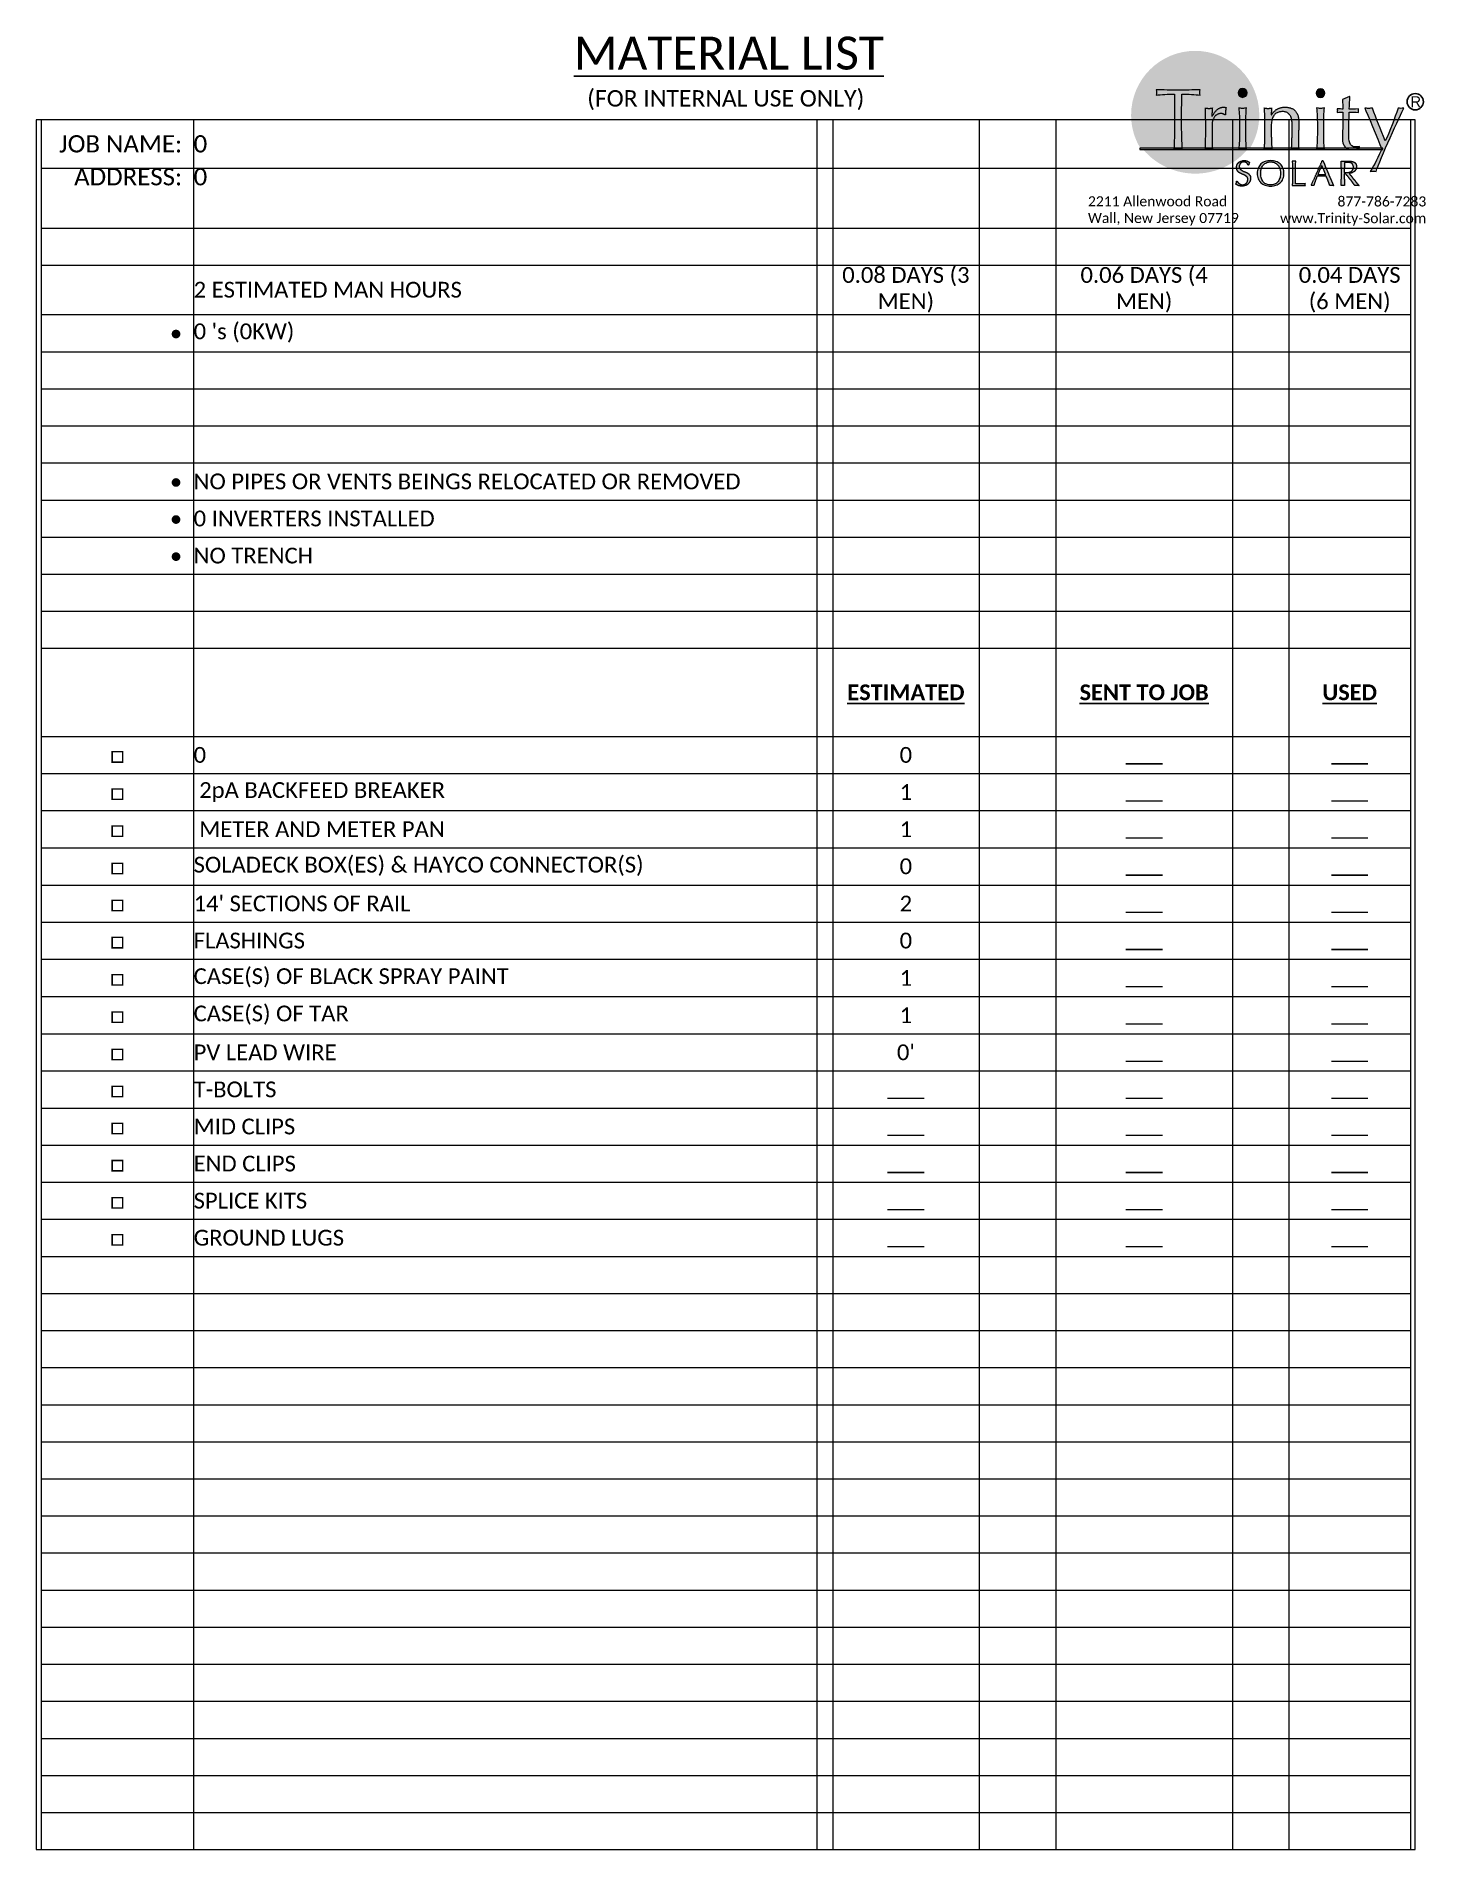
# Paper-space layout 'MATERIAL' of a CAD drawing. Header units: feet, sheet in inches. Extents: x 0.2 to 8.1, y 0.2 to 10.6.
# The model-space entities are those that its viewports show. They can reach past a viewport. Long polylines and large blocks are cut down to what shows.
import ezdxf

# ---------------------------------------------------------------- set-up
doc = ezdxf.new("R2010")
doc.units = ezdxf.units.FT
doc.header["$MEASUREMENT"] = 0
doc.layers.add('Z - TITLEBLOCK', color=7, linetype='Continuous')
doc.styles.get("Standard").update_dxf_attribs({"font": 'calibri.ttf'})
doc.styles.add('TITLE BBLOCK TEXT', font='ARIALUNI.TTF')

psp = doc.layouts.new('MATERIAL')

# ---------------------------------------------------------------- texts
at = {"attachment_point": 1}
for s, insert, char_height, width in [('\\pi1.5494;{\\LMATERIAL LIST}', (1.695, 10.558), 0.1875, 4.85844), ('\\pi1.5494;{\\LMATERIAL LIST}', (1.695, 10.558), 0.1875, 4.85844), ('\\pi0.42563;(FOR INTERNAL USE ONLY)', (2.895, 10.253), 0.09375, 2.42922)]:
    psp.add_mtext(s, dxfattribs=dict(at, insert=insert, char_height=char_height, width=width))
at = {"layer": 'Z - TITLEBLOCK', "style": 'TITLE BBLOCK TEXT'}
for s, insert, char_height, width, attachment_point, rotation in [('{\\fSakkal Majalla|b0|i0|c0|p2;R}', (8.045, 10.187), 0.06275, 2.27546, 5, 359.9771), ('{\\fCalibri|b0|i0|c0|p34;2211 Allenwood Road                                             \\PWall, New Jersey 07719  \\fSakkal Majalla|b0|i0|c0|p2;                         }', (6.176, 9.648), 0.05717, 2.07289, 1, 359.9886), ('{\\fSakkal Majalla|b0|i0|c0|p2;                                         \\fCalibri|b0|i0|c0|p34;877-786-7283\\P                         www.Trinity-Solar.com}', (8.105, 9.647), 0.057166, 1.42457, 3, 359.9886)]:
    psp.add_mtext(s, dxfattribs=dict(at, insert=insert, char_height=char_height, width=width, attachment_point=attachment_point, rotation=rotation))

msp = doc.modelspace()

# ---------------------------------------------------------------- blocks, each defined once
blk = doc.blocks.new('*T105')
at = {"layer": 'Defpoints', "color": 8, "linetype": 'ByBlock', "lineweight": 0, "transparency": 16777216}
for p, q in [((0, 0), (238.64, 0)), ((0, 0), (0, -301.43)), ((26.58, 0), (26.58, -301.43)), ((135.2, 0), (135.2, -301.43)), ((137.95, 0), (137.95, -301.43)), ((163.46, 0), (163.46, -301.43)), ((176.81, 0), (176.81, -301.43)), ((207.62, 0), (207.62, -301.43)), ((217.45, 0), (217.45, -301.43)), ((238.64, 0), (238.64, -301.43)), ((0, -8.44), (238.64, -8.44)), ((0, -18.89), (238.64, -18.89)), ((0, -25.35), (238.64, -25.35)), ((0, -33.92), (238.64, -33.92)), ((0, -40.43), (238.64, -40.43)), ((0, -46.89), (238.64, -46.89)), ((0, -53.35), (238.64, -53.35)), ((0, -59.81), (238.64, -59.81)), ((0, -66.27), (238.64, -66.27)), ((0, -72.73), (238.64, -72.73)), ((0, -79.19), (238.64, -79.19)), ((0, -85.65), (238.64, -85.65)), ((0, -92.11), (238.64, -92.11)), ((0, -107.46), (238.64, -107.46)), ((0, -113.92), (238.64, -113.92)), ((0, -120.39), (238.64, -120.39)), ((0, -126.85), (238.64, -126.85)), ((0, -133.35), (238.64, -133.35)), ((0, -139.81), (238.64, -139.81)), ((0, -146.27), (238.64, -146.27)), ((0, -152.78), (238.64, -152.78)), ((0, -159.28), (238.64, -159.28)), ((0, -165.75), (238.64, -165.75)), ((0, -172.21), (238.64, -172.21)), ((0, -178.67), (238.64, -178.67)), ((0, -185.13), (238.64, -185.13)), ((0, -191.59), (238.64, -191.59)), ((0, -198.05), (238.64, -198.05)), ((0, -204.51), (238.64, -204.51)), ((0, -210.97), (238.64, -210.97)), ((0, -217.43), (238.64, -217.43)), ((0, -223.9), (238.64, -223.9)), ((0, -230.36), (238.64, -230.36)), ((0, -236.82), (238.64, -236.82)), ((0, -243.28), (238.64, -243.28)), ((0, -249.74), (238.64, -249.74)), ((0, -256.2), (238.64, -256.2)), ((0, -262.66), (238.64, -262.66)), ((0, -269.12), (238.64, -269.12)), ((0, -275.58), (238.64, -275.58)), ((0, -282.05), (238.64, -282.05)), ((0, -288.51), (238.64, -288.51)), ((0, -294.97), (238.64, -294.97)), ((0, -301.43), (238.64, -301.43))]:
    blk.add_line(p, q, dxfattribs=at)
at = {"color": 0, "transparency": 16777216}
for s, insert, char_height, width, attachment_point in [('{\\fCalibri|b0|i0|c0;JOB NAME:', (24.58, -4.22), 3, 22.5823, 6), ('{\\fCalibri|b0|i0|c0;0', (26.58, -4.22), 3, 108.6174, 4), ('{\\fCalibri|b0|i0|c0;', (136.57, -4.22), 2.75, 2.75, 5), ('{\\fCalibri|b0|i0|c0;', (150.7, -4.22), 2.75, 25.5067, 5), ('{\\fCalibri|b0|i0|c0;', (170.14, -4.22), 2.75, 13.3575, 5), ('{\\fCalibri|b0|i0|c0;', (192.22, -4.22), 2.75, 30.8085, 5), ('{\\fCalibri|b0|i0|c0;', (212.53, -4.22), 2.75, 9.8234, 5), ('{\\fCalibri|b0|i0|c0;', (228.04, -4.22), 2.75, 21.1922, 5), ('{\\fCalibri|b0|i0|c0;ADDRESS:', (24.58, -8.44), 3, 22.5823, 3), ('{\\fCalibri|b0|i0|c0;0', (26.58, -8.44), 3, 108.6174, 1), ('{\\fCalibri|b0|i0|c0;', (136.57, -13.67), 2.75, 2.75, 5), ('{\\fCalibri|b0|i0|c0;', (150.7, -13.67), 2.75, 25.5067, 5), ('{\\fCalibri|b0|i0|c0;', (170.14, -13.67), 2.75, 13.3575, 5), ('{\\fCalibri|b0|i0|c0;', (192.22, -13.67), 2.75, 30.8085, 5), ('{\\fCalibri|b0|i0|c0;', (212.53, -13.67), 2.75, 9.8234, 5), ('{\\fCalibri|b0|i0|c0;', (228.04, -13.67), 2.75, 21.1922, 5), ('{\\fCalibri|b0|i0|c0;', (24.58, -22.12), 2.75, 22.5823, 6), ('{\\fCalibri|b0|i0|c0;', (26.58, -22.12), 2.75, 108.6174, 4), ('{\\fCalibri|b0|i0|c0;', (136.57, -22.12), 2.75, 2.75, 5), ('{\\fCalibri|b0|i0|c0;', (150.7, -22.12), 2.75, 25.5067, 5), ('{\\fCalibri|b0|i0|c0;', (170.14, -22.12), 2.75, 13.3575, 5), ('{\\fCalibri|b0|i0|c0;', (192.22, -22.12), 2.75, 30.8085, 5), ('{\\fCalibri|b0|i0|c0;', (212.53, -22.12), 2.75, 9.8234, 5), ('{\\fCalibri|b0|i0|c0;', (228.04, -22.12), 2.75, 21.1922, 5), ('{\\fCalibri|b0|i0|c0;2 ESTIMATED MAN HOURS', (26.58, -29.64), 2.75, 108.6174, 4), ('{\\fCalibri|b0|i0|c0;0.08 DAYS (3 MEN)', (150.7, -29.64), 2.75, 25.5067, 5), ('{\\fCalibri|b0|i0|c0;0.06 DAYS (4 MEN)', (192.22, -29.64), 2.75, 30.8085, 5), ('{\\fCalibri|b0|i0|c0;0.04 DAYS (6 MEN)', (228.04, -29.64), 2.75, 21.1922, 5), ('{\\fCalibri|b0|i0|c0;', (24.58, -29.64), 2.75, 22.5823, 6), ('{\\fCalibri|b0|i0|c0;', (136.57, -29.64), 2.75, 2.75, 5), ('{\\fCalibri|b0|i0|c0;', (170.14, -29.64), 2.75, 13.3575, 5), ('{\\fCalibri|b0|i0|c0;', (212.53, -29.64), 2.75, 9.8234, 5), ('{\\fCalibri|b0|i0|c0;•', (24.58, -37.17), 2.75, 22.5823, 6), ("{\\fCalibri|b0|i0|c0;0 's (0KW)", (26.58, -37.17), 2.75, 108.6174, 4), ('{\\fCalibri|b0|i0|c0;', (136.57, -37.17), 2.75, 2.75, 5), ('{\\fCalibri|b0|i0|c0;', (150.7, -37.17), 2.75, 25.5067, 5), ('{\\fCalibri|b0|i0|c0;', (170.14, -37.17), 2.75, 13.3575, 5), ('{\\fCalibri|b0|i0|c0;', (192.22, -37.17), 2.75, 30.8085, 5), ('{\\fCalibri|b0|i0|c0;', (212.53, -37.17), 2.75, 9.8234, 5), ('{\\fCalibri|b0|i0|c0;', (228.04, -37.17), 2.75, 21.1922, 5), ('{\\fCalibri|b0|i0|c0;', (24.58, -43.66), 2.75, 22.5823, 6), ('{\\fCalibri|b0|i0|c0;', (26.58, -43.66), 2.75, 108.6174, 4), ('{\\fCalibri|b0|i0|c0;', (136.57, -43.66), 2.75, 2.75, 5), ('{\\fCalibri|b0|i0|c0;', (150.7, -43.66), 2.75, 25.5067, 5), ('{\\fCalibri|b0|i0|c0;', (170.14, -43.66), 2.75, 13.3575, 5), ('{\\fCalibri|b0|i0|c0;', (192.22, -43.66), 2.75, 30.8085, 5), ('{\\fCalibri|b0|i0|c0;', (212.53, -43.66), 2.75, 9.8234, 5), ('{\\fCalibri|b0|i0|c0;', (228.04, -43.66), 2.75, 21.1922, 5), ('{\\fCalibri|b0|i0|c0;', (24.58, -50.12), 2.75, 22.5823, 6), ('{\\fCalibri|b0|i0|c0;', (26.58, -50.12), 2.75, 108.6174, 4), ('{\\fCalibri|b0|i0|c0;', (136.57, -50.12), 2.75, 2.75, 5), ('{\\fCalibri|b0|i0|c0;', (150.7, -50.12), 2.75, 25.5067, 5), ('{\\fCalibri|b0|i0|c0;', (170.14, -50.12), 2.75, 13.3575, 5), ('{\\fCalibri|b0|i0|c0;', (192.22, -50.12), 2.75, 30.8085, 5), ('{\\fCalibri|b0|i0|c0;', (212.53, -50.12), 2.75, 9.8234, 5), ('{\\fCalibri|b0|i0|c0;', (228.04, -50.12), 2.75, 21.1922, 5), ('{\\fCalibri|b0|i0|c0;', (24.58, -56.58), 2.75, 22.5823, 6), ('{\\fCalibri|b0|i0|c0;', (26.58, -56.58), 2.75, 108.6174, 4), ('{\\fCalibri|b0|i0|c0;', (136.57, -56.58), 2.75, 2.75, 5), ('{\\fCalibri|b0|i0|c0;', (150.7, -56.58), 2.75, 25.5067, 5), ('{\\fCalibri|b0|i0|c0;', (170.14, -56.58), 2.75, 13.3575, 5), ('{\\fCalibri|b0|i0|c0;', (192.22, -56.58), 2.75, 30.8085, 5), ('{\\fCalibri|b0|i0|c0;', (212.53, -56.58), 2.75, 9.8234, 5), ('{\\fCalibri|b0|i0|c0;', (228.04, -56.58), 2.75, 21.1922, 5), ('{\\fCalibri|b0|i0|c0;•', (24.58, -63.04), 2.75, 22.5823, 6), ('{\\fCalibri|b0|i0|c0;NO PIPES OR VENTS BEINGS RELOCATED OR REMOVED', (26.58, -63.04), 2.75, 108.6174, 4), ('{\\fCalibri|b0|i0|c0;', (136.57, -63.04), 2.75, 2.75, 5), ('{\\fCalibri|b0|i0|c0;', (150.7, -63.04), 2.75, 25.5067, 5), ('{\\fCalibri|b0|i0|c0;', (170.14, -63.04), 2.75, 13.3575, 5), ('{\\fCalibri|b0|i0|c0;', (192.22, -63.04), 2.75, 30.8085, 5), ('{\\fCalibri|b0|i0|c0;', (212.53, -63.04), 2.75, 9.8234, 5), ('{\\fCalibri|b0|i0|c0;', (228.04, -63.04), 2.75, 21.1922, 5), ('{\\fCalibri|b0|i0|c0;•', (24.58, -69.5), 2.75, 22.5823, 6), ('{\\fCalibri|b0|i0|c0;0 INVERTERS INSTALLED ', (26.58, -69.5), 2.75, 108.6174, 4), ('{\\fCalibri|b0|i0|c0;', (136.57, -69.5), 2.75, 2.75, 5), ('{\\fCalibri|b0|i0|c0;', (150.7, -69.5), 2.75, 25.5067, 5), ('{\\fCalibri|b0|i0|c0;', (170.14, -69.5), 2.75, 13.3575, 5), ('{\\fCalibri|b0|i0|c0;', (192.22, -69.5), 2.75, 30.8085, 5), ('{\\fCalibri|b0|i0|c0;', (212.53, -69.5), 2.75, 9.8234, 5), ('{\\fCalibri|b0|i0|c0;', (228.04, -69.5), 2.75, 21.1922, 5), ('{\\fCalibri|b0|i0|c0;•', (24.58, -75.96), 2.75, 22.5823, 6), ('{\\fCalibri|b0|i0|c0;NO TRENCH', (26.58, -75.96), 2.75, 108.6174, 4), ('{\\fCalibri|b0|i0|c0;', (136.57, -75.96), 2.75, 2.75, 5), ('{\\fCalibri|b0|i0|c0;', (150.7, -75.96), 2.75, 25.5067, 5), ('{\\fCalibri|b0|i0|c0;', (170.14, -75.96), 2.75, 13.3575, 5), ('{\\fCalibri|b0|i0|c0;', (192.22, -75.96), 2.75, 30.8085, 5), ('{\\fCalibri|b0|i0|c0;', (212.53, -75.96), 2.75, 9.8234, 5), ('{\\fCalibri|b0|i0|c0;', (228.04, -75.96), 2.75, 21.1922, 5), ('{\\fCalibri|b0|i0|c0;', (24.58, -82.42), 2.75, 22.5823, 6), ('{\\fCalibri|b0|i0|c0;', (26.58, -82.42), 2.75, 108.6174, 4), ('{\\fCalibri|b0|i0|c0;', (136.57, -82.42), 2.75, 2.75, 5), ('{\\fCalibri|b0|i0|c0;', (150.7, -82.42), 2.75, 25.5067, 5), ('{\\fCalibri|b0|i0|c0;', (170.14, -82.42), 2.75, 13.3575, 5), ('{\\fCalibri|b0|i0|c0;', (192.22, -82.42), 2.75, 30.8085, 5), ('{\\fCalibri|b0|i0|c0;', (212.53, -82.42), 2.75, 9.8234, 5), ('{\\fCalibri|b0|i0|c0;', (228.04, -82.42), 2.75, 21.1922, 5), ('{\\fCalibri|b0|i0|c0;', (24.58, -88.88), 2.75, 22.5823, 6), ('{\\fCalibri|b0|i0|c0;', (26.58, -88.88), 2.75, 108.6174, 4), ('{\\fCalibri|b0|i0|c0;', (136.57, -88.88), 2.75, 2.75, 5), ('{\\fCalibri|b0|i0|c0;', (150.7, -88.88), 2.75, 25.5067, 5), ('{\\fCalibri|b0|i0|c0;', (170.14, -88.88), 2.75, 13.3575, 5), ('{\\fCalibri|b0|i0|c0;', (192.22, -88.88), 2.75, 30.8085, 5), ('{\\fCalibri|b0|i0|c0;', (212.53, -88.88), 2.75, 9.8234, 5), ('{\\fCalibri|b0|i0|c0;', (228.04, -88.88), 2.75, 21.1922, 5), ('{\\fCalibri|b0|i0|c0;', (13.29, -99.79), 2.75, 22.5823, 5), ('{\\fCalibri|b0|i0|c0;', (26.58, -99.79), 2.75, 108.6174, 4), ('{\\fCalibri|b0|i0|c0;', (136.57, -99.79), 2.75, 2.75, 5), ('{\\fCalibri|b1|i0|c0;\\LESTIMATED', (150.7, -99.79), 2.75, 25.5067, 5), ('{\\fCalibri|b0|i0|c0;', (170.14, -99.79), 2.75, 13.3575, 5), ('{\\fCalibri|b1|i0|c0;\\LSENT TO JOB', (192.22, -99.79), 2.75, 30.8085, 5), ('{\\fCalibri|b0|i0|c0;', (212.53, -99.79), 2.75, 9.8234, 5), ('{\\fCalibri|b1|i0|c0;\\LUSED', (228.04, -99.79), 2.75, 21.1922, 5), ('{\\fCalibri|b0|i0|c0;□', (13.29, -110.69), 2.75, 22.5823, 5), ('{\\fCalibri|b0|i0|c0;0', (26.58, -110.69), 2.75, 108.6174, 4), ('{\\fCalibri|b0|i0|c0;0', (150.7, -110.69), 2.75, 25.5067, 5), ('{\\fCalibri|b0|i0|c0;', (136.57, -110.69), 2.75, 2.75, 5), ('{\\fCalibri|b0|i0|c0;', (170.14, -110.69), 2.75, 13.3575, 5), ('{\\fCalibri|b0|i0|c0;___', (192.22, -110.69), 2.75, 30.8085, 5), ('{\\fCalibri|b0|i0|c0;', (212.53, -110.69), 2.75, 9.8234, 5), ('{\\fCalibri|b0|i0|c0;___', (228.04, -110.69), 2.75, 21.1922, 5), ('{\\fCalibri|b0|i0|c0;□', (13.29, -117.15), 2.75, 22.5823, 5), ('{\\fCalibri|b0|i0|c0; 2pA BACKFEED BREAKER', (26.58, -117.15), 2.75, 108.6174, 4), ('{\\fCalibri|b0|i0|c0;1', (150.7, -117.15), 2.75, 25.5067, 5), ('{\\fCalibri|b0|i0|c0;', (136.57, -117.15), 2.75, 2.75, 5), ('{\\fCalibri|b0|i0|c0;', (170.14, -117.15), 2.75, 13.3575, 5), ('{\\fCalibri|b0|i0|c0;___', (192.22, -117.15), 2.75, 30.8085, 5), ('{\\fCalibri|b0|i0|c0;', (212.53, -117.15), 2.75, 9.8234, 5), ('{\\fCalibri|b0|i0|c0;___', (228.04, -117.15), 2.75, 21.1922, 5), ('{\\fCalibri|b0|i0|c0;□', (13.29, -123.62), 2.75, 22.5823, 5), ('{\\fCalibri|b0|i0|c0; METER AND METER PAN', (26.58, -123.62), 2.75, 108.6174, 4), ('{\\fCalibri|b0|i0|c0;1', (150.7, -123.62), 2.75, 25.5067, 5), ('{\\fCalibri|b0|i0|c0;', (136.57, -123.62), 2.75, 2.75, 5), ('{\\fCalibri|b0|i0|c0;', (170.14, -123.62), 2.75, 13.3575, 5), ('{\\fCalibri|b0|i0|c0;___', (192.22, -123.62), 2.75, 30.8085, 5), ('{\\fCalibri|b0|i0|c0;', (212.53, -123.62), 2.75, 9.8234, 5), ('{\\fCalibri|b0|i0|c0;___', (228.04, -123.62), 2.75, 21.1922, 5), ('{\\fCalibri|b0|i0|c0;□', (13.29, -130.1), 2.75, 22.5823, 5), ('{\\fCalibri|b0|i0|c0;SOLADECK BOX(ES) & HAYCO CONNECTOR(S)', (26.58, -130.1), 2.75, 108.6174, 4), ('{\\fCalibri|b0|i0|c0;0', (150.7, -130.1), 2.75, 25.5067, 5), ('{\\fCalibri|b0|i0|c0;', (136.57, -130.1), 2.75, 2.75, 5), ('{\\fCalibri|b0|i0|c0;', (170.14, -130.1), 2.75, 13.3575, 5), ('{\\fCalibri|b0|i0|c0;___', (192.22, -130.1), 2.75, 30.8085, 5), ('{\\fCalibri|b0|i0|c0;', (212.53, -130.1), 2.75, 9.8234, 5), ('{\\fCalibri|b0|i0|c0;___', (228.04, -130.1), 2.75, 21.1922, 5), ("{\\fCalibri|b0|i0|c0;14' SECTIONS OF RAIL", (26.58, -136.58), 2.75, 108.6174, 4), ('{\\fCalibri|b0|i0|c0;2', (150.7, -136.58), 2.75, 25.5067, 5), ('{\\fCalibri|b0|i0|c0;□', (13.29, -136.58), 2.75, 22.5823, 5), ('{\\fCalibri|b0|i0|c0;', (136.57, -136.58), 2.75, 2.75, 5), ('{\\fCalibri|b0|i0|c0;', (170.14, -136.58), 2.75, 13.3575, 5), ('{\\fCalibri|b0|i0|c0;___', (192.22, -136.58), 2.75, 30.8085, 5), ('{\\fCalibri|b0|i0|c0;', (212.53, -136.58), 2.75, 9.8234, 5), ('{\\fCalibri|b0|i0|c0;___', (228.04, -136.58), 2.75, 21.1922, 5), ('{\\fCalibri|b0|i0|c0;FLASHINGS', (26.58, -143.04), 2.75, 108.6174, 4), ('{\\fCalibri|b0|i0|c0;0', (150.7, -143.04), 2.75, 25.5067, 5), ('{\\fCalibri|b0|i0|c0;□', (13.29, -143.04), 2.75, 22.5823, 5), ('{\\fCalibri|b0|i0|c0;', (136.57, -143.04), 2.75, 2.75, 5), ('{\\fCalibri|b0|i0|c0;', (170.14, -143.04), 2.75, 13.3575, 5), ('{\\fCalibri|b0|i0|c0;___', (192.22, -143.04), 2.75, 30.8085, 5), ('{\\fCalibri|b0|i0|c0;', (212.53, -143.04), 2.75, 9.8234, 5), ('{\\fCalibri|b0|i0|c0;___', (228.04, -143.04), 2.75, 21.1922, 5), ('{\\fCalibri|b0|i0|c0;CASE(S) OF BLACK SPRAY PAINT', (26.58, -149.53), 2.75, 108.6174, 4), ('{\\fCalibri|b0|i0|c0;1', (150.7, -149.53), 2.75, 25.5067, 5), ('{\\fCalibri|b0|i0|c0;□', (13.29, -149.53), 2.75, 22.5823, 5), ('{\\fCalibri|b0|i0|c0;', (136.57, -149.53), 2.75, 2.75, 5), ('{\\fCalibri|b0|i0|c0;', (170.14, -149.53), 2.75, 13.3575, 5), ('{\\fCalibri|b0|i0|c0;___', (192.22, -149.53), 2.75, 30.8085, 5), ('{\\fCalibri|b0|i0|c0;', (212.53, -149.53), 2.75, 9.8234, 5), ('{\\fCalibri|b0|i0|c0;___', (228.04, -149.53), 2.75, 21.1922, 5), ('{\\fCalibri|b0|i0|c0;CASE(S) OF TAR', (26.58, -156.03), 2.75, 108.6174, 4), ('{\\fCalibri|b0|i0|c0;1', (150.7, -156.03), 2.75, 25.5067, 5), ('{\\fCalibri|b0|i0|c0;□', (13.29, -156.03), 2.75, 22.5823, 5), ('{\\fCalibri|b0|i0|c0;', (136.57, -156.03), 2.75, 2.75, 5), ('{\\fCalibri|b0|i0|c0;', (170.14, -156.03), 2.75, 13.3575, 5), ('{\\fCalibri|b0|i0|c0;___', (192.22, -156.03), 2.75, 30.8085, 5), ('{\\fCalibri|b0|i0|c0;', (212.53, -156.03), 2.75, 9.8234, 5), ('{\\fCalibri|b0|i0|c0;___', (228.04, -156.03), 2.75, 21.1922, 5), ('{\\fCalibri|b0|i0|c0;PV LEAD WIRE', (26.58, -162.51), 2.75, 108.6174, 4), ("{\\fCalibri|b0|i0|c0;0'", (150.7, -162.51), 2.75, 25.5067, 5), ('{\\fCalibri|b0|i0|c0;□', (13.29, -162.51), 2.75, 22.5823, 5), ('{\\fCalibri|b0|i0|c0;', (136.57, -162.51), 2.75, 2.75, 5), ('{\\fCalibri|b0|i0|c0;', (170.14, -162.51), 2.75, 13.3575, 5), ('{\\fCalibri|b0|i0|c0;___', (192.22, -162.51), 2.75, 30.8085, 5), ('{\\fCalibri|b0|i0|c0;', (212.53, -162.51), 2.75, 9.8234, 5), ('{\\fCalibri|b0|i0|c0;___', (228.04, -162.51), 2.75, 21.1922, 5), ('{\\fCalibri|b0|i0|c0;□', (13.29, -168.98), 2.75, 22.5823, 5), ('{\\fCalibri|b0|i0|c0;T-BOLTS', (26.58, -168.98), 2.75, 108.6174, 4), ('{\\fCalibri|b0|i0|c0;', (136.57, -168.98), 2.75, 2.75, 5), ('{\\fCalibri|b0|i0|c0;___', (150.7, -168.98), 2.75, 25.5067, 5), ('{\\fCalibri|b0|i0|c0;', (170.14, -168.98), 2.75, 13.3575, 5), ('{\\fCalibri|b0|i0|c0;___', (192.22, -168.98), 2.75, 30.8085, 5), ('{\\fCalibri|b0|i0|c0;', (212.53, -168.98), 2.75, 9.8234, 5), ('{\\fCalibri|b0|i0|c0;___', (228.04, -168.98), 2.75, 21.1922, 5), ('{\\fCalibri|b0|i0|c0;□', (13.29, -175.44), 2.75, 22.5823, 5), ('{\\fCalibri|b0|i0|c0;MID CLIPS', (26.58, -175.44), 2.75, 108.6174, 4), ('{\\fCalibri|b0|i0|c0;', (136.57, -175.44), 2.75, 2.75, 5), ('{\\fCalibri|b0|i0|c0;___', (150.7, -175.44), 2.75, 25.5067, 5), ('{\\fCalibri|b0|i0|c0;', (170.14, -175.44), 2.75, 13.3575, 5), ('{\\fCalibri|b0|i0|c0;___', (192.22, -175.44), 2.75, 30.8085, 5), ('{\\fCalibri|b0|i0|c0;', (212.53, -175.44), 2.75, 9.8234, 5), ('{\\fCalibri|b0|i0|c0;___', (228.04, -175.44), 2.75, 21.1922, 5), ('{\\fCalibri|b0|i0|c0;□', (13.29, -181.9), 2.75, 22.5823, 5), ('{\\fCalibri|b0|i0|c0;END CLIPS', (26.58, -181.9), 2.75, 108.6174, 4), ('{\\fCalibri|b0|i0|c0;', (136.57, -181.9), 2.75, 2.75, 5), ('{\\fCalibri|b0|i0|c0;', (170.14, -181.9), 2.75, 13.3575, 5), ('{\\fCalibri|b0|i0|c0;', (212.53, -181.9), 2.75, 9.8234, 5), ('{\\fCalibri|b0|i0|c0;___', (150.7, -181.9), 2.75, 25.5067, 5), ('{\\fCalibri|b0|i0|c0;___', (192.22, -181.9), 2.75, 30.8085, 5), ('{\\fCalibri|b0|i0|c0;___', (228.04, -181.9), 2.75, 21.1922, 5), ('{\\fCalibri|b0|i0|c0;□', (13.29, -188.36), 2.75, 22.5823, 5), ('{\\fCalibri|b0|i0|c0;SPLICE KITS', (26.58, -188.36), 2.75, 108.6174, 4), ('{\\fCalibri|b0|i0|c0;', (136.57, -188.36), 2.75, 2.75, 5), ('{\\fCalibri|b0|i0|c0;', (170.14, -188.36), 2.75, 13.3575, 5), ('{\\fCalibri|b0|i0|c0;', (212.53, -188.36), 2.75, 9.8234, 5), ('{\\fCalibri|b0|i0|c0;___', (150.7, -188.36), 2.75, 25.5067, 5), ('{\\fCalibri|b0|i0|c0;___', (192.22, -188.36), 2.75, 30.8085, 5), ('{\\fCalibri|b0|i0|c0;___', (228.04, -188.36), 2.75, 21.1922, 5), ('{\\fCalibri|b0|i0|c0;□', (13.29, -194.82), 2.75, 22.5823, 5), ('{\\fCalibri|b0|i0|c0;GROUND LUGS', (26.58, -194.82), 2.75, 108.6174, 4), ('{\\fCalibri|b0|i0|c0;', (136.57, -194.82), 2.75, 2.75, 5), ('{\\fCalibri|b0|i0|c0;', (170.14, -194.82), 2.75, 13.3575, 5), ('{\\fCalibri|b0|i0|c0;', (212.53, -194.82), 2.75, 9.8234, 5), ('{\\fCalibri|b0|i0|c0;___', (150.7, -194.82), 2.75, 25.5067, 5), ('{\\fCalibri|b0|i0|c0;___', (192.22, -194.82), 2.75, 30.8085, 5), ('{\\fCalibri|b0|i0|c0;___', (228.04, -194.82), 2.75, 21.1922, 5), ('{\\fCalibri|b0|i0|c0;', (13.29, -201.28), 2.75, 22.5823, 5), ('{\\fCalibri|b0|i0|c0;', (26.58, -201.28), 2.75, 108.6174, 4), ('{\\fCalibri|b0|i0|c0;', (136.57, -201.28), 2.75, 2.75, 5), ('{\\fCalibri|b0|i0|c0;', (150.7, -201.28), 2.75, 25.5067, 5), ('{\\fCalibri|b0|i0|c0;', (170.14, -201.28), 2.75, 13.3575, 5), ('{\\fCalibri|b0|i0|c0;', (192.22, -201.28), 2.75, 30.8085, 5), ('{\\fCalibri|b0|i0|c0;', (212.53, -201.28), 2.75, 9.8234, 5), ('{\\fCalibri|b0|i0|c0;', (228.04, -201.28), 2.75, 21.1922, 5), ('{\\fCalibri|b0|i0|c0;', (13.29, -207.74), 2.75, 22.5823, 5), ('{\\fCalibri|b0|i0|c0;', (26.58, -207.74), 2.75, 108.6174, 4), ('{\\fCalibri|b0|i0|c0;', (136.57, -207.74), 2.75, 2.75, 5), ('{\\fCalibri|b0|i0|c0;', (150.7, -207.74), 2.75, 25.5067, 5), ('{\\fCalibri|b0|i0|c0;', (170.14, -207.74), 2.75, 13.3575, 5), ('{\\fCalibri|b0|i0|c0;', (192.22, -207.74), 2.75, 30.8085, 5), ('{\\fCalibri|b0|i0|c0;', (212.53, -207.74), 2.75, 9.8234, 5), ('{\\fCalibri|b0|i0|c0;', (228.04, -207.74), 2.75, 21.1922, 5), ('{\\fCalibri|b0|i0|c0;', (13.29, -214.2), 2.75, 22.5823, 5), ('{\\fCalibri|b0|i0|c0;', (26.58, -214.2), 2.75, 108.6174, 4), ('{\\fCalibri|b0|i0|c0;', (136.57, -214.2), 2.75, 2.75, 5), ('{\\fCalibri|b0|i0|c0;', (150.7, -214.2), 2.75, 25.5067, 5), ('{\\fCalibri|b0|i0|c0;', (170.14, -214.2), 2.75, 13.3575, 5), ('{\\fCalibri|b0|i0|c0;', (192.22, -214.2), 2.75, 30.8085, 5), ('{\\fCalibri|b0|i0|c0;', (212.53, -214.2), 2.75, 9.8234, 5), ('{\\fCalibri|b0|i0|c0;', (228.04, -214.2), 2.75, 21.1922, 5), ('{\\fCalibri|b0|i0|c0;', (13.29, -220.66), 2.75, 22.5823, 5), ('{\\fCalibri|b0|i0|c0;', (26.58, -220.66), 2.75, 108.6174, 4), ('{\\fCalibri|b0|i0|c0;', (136.57, -220.66), 2.75, 2.75, 5), ('{\\fCalibri|b0|i0|c0;', (150.7, -220.66), 2.75, 25.5067, 5), ('{\\fCalibri|b0|i0|c0;', (170.14, -220.66), 2.75, 13.3575, 5), ('{\\fCalibri|b0|i0|c0;', (192.22, -220.66), 2.75, 30.8085, 5), ('{\\fCalibri|b0|i0|c0;', (212.53, -220.66), 2.75, 9.8234, 5), ('{\\fCalibri|b0|i0|c0;', (228.04, -220.66), 2.75, 21.1922, 5), ('{\\fCalibri|b0|i0|c0;', (13.29, -227.13), 2.75, 22.5823, 5), ('{\\fCalibri|b0|i0|c0;', (26.58, -227.13), 2.75, 108.6174, 4), ('{\\fCalibri|b0|i0|c0;', (136.57, -227.13), 2.75, 2.75, 5), ('{\\fCalibri|b0|i0|c0;', (150.7, -227.13), 2.75, 25.5067, 5), ('{\\fCalibri|b0|i0|c0;', (170.14, -227.13), 2.75, 13.3575, 5), ('{\\fCalibri|b0|i0|c0;', (192.22, -227.13), 2.75, 30.8085, 5), ('{\\fCalibri|b0|i0|c0;', (212.53, -227.13), 2.75, 9.8234, 5), ('{\\fCalibri|b0|i0|c0;', (228.04, -227.13), 2.75, 21.1922, 5), ('{\\fCalibri|b0|i0|c0;', (13.29, -233.59), 2.75, 22.5823, 5), ('{\\fCalibri|b0|i0|c0;', (26.58, -233.59), 2.75, 108.6174, 4), ('{\\fCalibri|b0|i0|c0;', (136.57, -233.59), 2.75, 2.75, 5), ('{\\fCalibri|b0|i0|c0;', (150.7, -233.59), 2.75, 25.5067, 5), ('{\\fCalibri|b0|i0|c0;', (170.14, -233.59), 2.75, 13.3575, 5), ('{\\fCalibri|b0|i0|c0;', (192.22, -233.59), 2.75, 30.8085, 5), ('{\\fCalibri|b0|i0|c0;', (212.53, -233.59), 2.75, 9.8234, 5), ('{\\fCalibri|b0|i0|c0;', (228.04, -233.59), 2.75, 21.1922, 5), ('{\\fCalibri|b0|i0|c0;', (13.29, -240.05), 2.75, 22.5823, 5), ('{\\fCalibri|b0|i0|c0;', (26.58, -240.05), 2.75, 108.6174, 4), ('{\\fCalibri|b0|i0|c0;', (136.57, -240.05), 2.75, 2.75, 5), ('{\\fCalibri|b0|i0|c0;', (150.7, -240.05), 2.75, 25.5067, 5), ('{\\fCalibri|b0|i0|c0;', (170.14, -240.05), 2.75, 13.3575, 5), ('{\\fCalibri|b0|i0|c0;', (192.22, -240.05), 2.75, 30.8085, 5), ('{\\fCalibri|b0|i0|c0;', (212.53, -240.05), 2.75, 9.8234, 5), ('{\\fCalibri|b0|i0|c0;', (228.04, -240.05), 2.75, 21.1922, 5), ('{\\fCalibri|b0|i0|c0;', (13.29, -246.51), 2.75, 22.5823, 5), ('{\\fCalibri|b0|i0|c0;', (26.58, -246.51), 2.75, 108.6174, 4), ('{\\fCalibri|b0|i0|c0;', (136.57, -246.51), 2.75, 2.75, 5), ('{\\fCalibri|b0|i0|c0;', (150.7, -246.51), 2.75, 25.5067, 5), ('{\\fCalibri|b0|i0|c0;', (170.14, -246.51), 2.75, 13.3575, 5), ('{\\fCalibri|b0|i0|c0;', (192.22, -246.51), 2.75, 30.8085, 5), ('{\\fCalibri|b0|i0|c0;', (212.53, -246.51), 2.75, 9.8234, 5), ('{\\fCalibri|b0|i0|c0;', (228.04, -246.51), 2.75, 21.1922, 5), ('{\\fCalibri|b0|i0|c0;', (13.29, -252.97), 2.75, 22.5823, 5), ('{\\fCalibri|b0|i0|c0;', (26.58, -252.97), 2.75, 108.6174, 4), ('{\\fCalibri|b0|i0|c0;', (136.57, -252.97), 2.75, 2.75, 5), ('{\\fCalibri|b0|i0|c0;', (150.7, -252.97), 2.75, 25.5067, 5), ('{\\fCalibri|b0|i0|c0;', (170.14, -252.97), 2.75, 13.3575, 5), ('{\\fCalibri|b0|i0|c0;', (192.22, -252.97), 2.75, 30.8085, 5), ('{\\fCalibri|b0|i0|c0;', (212.53, -252.97), 2.75, 9.8234, 5), ('{\\fCalibri|b0|i0|c0;', (228.04, -252.97), 2.75, 21.1922, 5), ('{\\fCalibri|b0|i0|c0;', (13.29, -259.43), 2.75, 22.5823, 5), ('{\\fCalibri|b0|i0|c0;', (26.58, -259.43), 2.75, 108.6174, 4), ('{\\fCalibri|b0|i0|c0;', (136.57, -259.43), 2.75, 2.75, 5), ('{\\fCalibri|b0|i0|c0;', (150.7, -259.43), 2.75, 25.5067, 5), ('{\\fCalibri|b0|i0|c0;', (170.14, -259.43), 2.75, 13.3575, 5), ('{\\fCalibri|b0|i0|c0;', (192.22, -259.43), 2.75, 30.8085, 5), ('{\\fCalibri|b0|i0|c0;', (212.53, -259.43), 2.75, 9.8234, 5), ('{\\fCalibri|b0|i0|c0;', (228.04, -259.43), 2.75, 21.1922, 5), ('{\\fCalibri|b0|i0|c0;', (13.29, -265.89), 2.75, 22.5823, 5), ('{\\fCalibri|b0|i0|c0;', (26.58, -265.89), 2.75, 108.6174, 4), ('{\\fCalibri|b0|i0|c0;', (136.57, -265.89), 2.75, 2.75, 5), ('{\\fCalibri|b0|i0|c0;', (150.7, -265.89), 2.75, 25.5067, 5), ('{\\fCalibri|b0|i0|c0;', (170.14, -265.89), 2.75, 13.3575, 5), ('{\\fCalibri|b0|i0|c0;', (192.22, -265.89), 2.75, 30.8085, 5), ('{\\fCalibri|b0|i0|c0;', (212.53, -265.89), 2.75, 9.8234, 5), ('{\\fCalibri|b0|i0|c0;', (228.04, -265.89), 2.75, 21.1922, 5), ('{\\fCalibri|b0|i0|c0;', (13.29, -272.35), 2.75, 22.5823, 5), ('{\\fCalibri|b0|i0|c0;', (26.58, -272.35), 2.75, 108.6174, 4), ('{\\fCalibri|b0|i0|c0;', (136.57, -272.35), 2.75, 2.75, 5), ('{\\fCalibri|b0|i0|c0;', (150.7, -272.35), 2.75, 25.5067, 5), ('{\\fCalibri|b0|i0|c0;', (170.14, -272.35), 2.75, 13.3575, 5), ('{\\fCalibri|b0|i0|c0;', (192.22, -272.35), 2.75, 30.8085, 5), ('{\\fCalibri|b0|i0|c0;', (212.53, -272.35), 2.75, 9.8234, 5), ('{\\fCalibri|b0|i0|c0;', (228.04, -272.35), 2.75, 21.1922, 5), ('{\\fCalibri|b0|i0|c0;', (13.29, -278.81), 2.75, 22.5823, 5), ('{\\fCalibri|b0|i0|c0;', (26.58, -278.81), 2.75, 108.6174, 4), ('{\\fCalibri|b0|i0|c0;', (136.57, -278.81), 2.75, 2.75, 5), ('{\\fCalibri|b0|i0|c0;', (150.7, -278.81), 2.75, 25.5067, 5), ('{\\fCalibri|b0|i0|c0;', (170.14, -278.81), 2.75, 13.3575, 5), ('{\\fCalibri|b0|i0|c0;', (192.22, -278.81), 2.75, 30.8085, 5), ('{\\fCalibri|b0|i0|c0;', (212.53, -278.81), 2.75, 9.8234, 5), ('{\\fCalibri|b0|i0|c0;', (228.04, -278.81), 2.75, 21.1922, 5), ('{\\fCalibri|b0|i0|c0;', (13.29, -285.28), 2.75, 22.5823, 5), ('{\\fCalibri|b0|i0|c0;', (26.58, -285.28), 2.75, 108.6174, 4), ('{\\fCalibri|b0|i0|c0;', (136.57, -285.28), 2.75, 2.75, 5), ('{\\fCalibri|b0|i0|c0;', (150.7, -285.28), 2.75, 25.5067, 5), ('{\\fCalibri|b0|i0|c0;', (170.14, -285.28), 2.75, 13.3575, 5), ('{\\fCalibri|b0|i0|c0;', (192.22, -285.28), 2.75, 30.8085, 5), ('{\\fCalibri|b0|i0|c0;', (212.53, -285.28), 2.75, 9.8234, 5), ('{\\fCalibri|b0|i0|c0;', (228.04, -285.28), 2.75, 21.1922, 5), ('{\\fCalibri|b0|i0|c0;', (13.29, -291.74), 2.75, 22.5823, 5), ('{\\fCalibri|b0|i0|c0;', (26.58, -291.74), 2.75, 108.6174, 4), ('{\\fCalibri|b0|i0|c0;', (136.57, -291.74), 2.75, 2.75, 5), ('{\\fCalibri|b0|i0|c0;', (150.7, -291.74), 2.75, 25.5067, 5), ('{\\fCalibri|b0|i0|c0;', (170.14, -291.74), 2.75, 13.3575, 5), ('{\\fCalibri|b0|i0|c0;', (192.22, -291.74), 2.75, 30.8085, 5), ('{\\fCalibri|b0|i0|c0;', (212.53, -291.74), 2.75, 9.8234, 5), ('{\\fCalibri|b0|i0|c0;', (228.04, -291.74), 2.75, 21.1922, 5), ('{\\fCalibri|b0|i0|c0;', (13.29, -298.2), 2.75, 22.5823, 5), ('{\\fCalibri|b0|i0|c0;', (26.58, -298.2), 2.75, 108.6174, 4), ('{\\fCalibri|b0|i0|c0;', (136.57, -298.2), 2.75, 2.75, 5), ('{\\fCalibri|b0|i0|c0;', (150.7, -298.2), 2.75, 25.5067, 5), ('{\\fCalibri|b0|i0|c0;', (170.14, -298.2), 2.75, 13.3575, 5), ('{\\fCalibri|b0|i0|c0;', (192.22, -298.2), 2.75, 30.8085, 5), ('{\\fCalibri|b0|i0|c0;', (212.53, -298.2), 2.75, 9.8234, 5), ('{\\fCalibri|b0|i0|c0;', (228.04, -298.2), 2.75, 21.1922, 5)]:
    blk.add_mtext(s, dxfattribs=dict(at, insert=insert, char_height=char_height, width=width, attachment_point=attachment_point))

# ---------------------------------------------------------------- block references
msp.add_blockref('*T105', (3998.76, 17573.03))

# ---------------------------------------------------------------- hatches: boundary and pattern name
h = psp.add_hatch(color=256)
h.dxf.hatch_style = 1
h.paths.add_polyline_path([(7.536, 9.759), (7.536, 9.759), (7.536, 9.758), (7.536, 9.757), (7.537, 9.757), (7.537, 9.756), (7.537, 9.755), (7.538, 9.755), (7.538, 9.754), (7.538, 9.753), (7.538, 9.753), (7.539, 9.752), (7.539, 9.751), (7.539, 9.751), (7.539, 9.75), (7.54, 9.75), (7.541, 9.745), (7.543, 9.742), (7.544, 9.739), (7.544, 9.738), (7.545, 9.737), (7.545, 9.737), (7.545, 9.736), (7.546, 9.735), (7.546, 9.734), (7.546, 9.733), (7.549, 9.727), (7.552, 9.719), (7.554, 9.713), (7.555, 9.709), (7.56, 9.709), (7.563, 9.709), (7.566, 9.709), (7.569, 9.709), (7.569, 9.709), (7.569, 9.709), (7.57, 9.709), (7.57, 9.709), (7.57, 9.709), (7.57, 9.709), (7.57, 9.709), (7.577, 9.709), (7.574, 9.714), (7.571, 9.72), (7.569, 9.725), (7.567, 9.731), (7.564, 9.737), (7.56, 9.746), (7.557, 9.752), (7.555, 9.758), (7.552, 9.765), (7.549, 9.772), (7.546, 9.778), (7.543, 9.785), (7.541, 9.791), (7.539, 9.795), (7.538, 9.796), (7.537, 9.8), (7.536, 9.802), (7.536, 9.803), (7.535, 9.804), (7.534, 9.806), (7.534, 9.807), (7.532, 9.811), (7.529, 9.818), (7.527, 9.825), (7.526, 9.825), (7.526, 9.826), (7.526, 9.827), (7.524, 9.831), (7.523, 9.835), (7.521, 9.838), (7.517, 9.847), (7.516, 9.851), (7.512, 9.851), (7.51, 9.848), (7.509, 9.844), (7.507, 9.841), (7.506, 9.837), (7.504, 9.834), (7.503, 9.83), (7.501, 9.827), (7.5, 9.824), (7.498, 9.82), (7.497, 9.817), (7.495, 9.813), (7.494, 9.81), (7.492, 9.806), (7.491, 9.803), (7.489, 9.8), (7.488, 9.796), (7.486, 9.793), (7.485, 9.79), (7.483, 9.786), (7.482, 9.783), (7.48, 9.779), (7.478, 9.774), (7.475, 9.768), (7.472, 9.761), (7.469, 9.754), (7.466, 9.748), (7.463, 9.741), (7.46, 9.734), (7.457, 9.727), (7.454, 9.721), (7.45, 9.714), (7.448, 9.709), (7.454, 9.709), (7.463, 9.709), (7.465, 9.715), (7.467, 9.721), (7.469, 9.727), (7.472, 9.735), (7.475, 9.742), (7.477, 9.749), (7.48, 9.754), (7.483, 9.763), (7.488, 9.763), (7.495, 9.763), (7.502, 9.763), (7.508, 9.763), (7.514, 9.763), (7.521, 9.763), (7.529, 9.763), (7.534, 9.763)])
h.paths.add_polyline_path([(7.525, 9.772), (7.518, 9.772), (7.512, 9.772), (7.506, 9.772), (7.502, 9.772), (7.5, 9.772), (7.499, 9.772), (7.494, 9.772), (7.494, 9.772), (7.493, 9.772), (7.493, 9.772), (7.493, 9.772), (7.492, 9.772), (7.492, 9.772), (7.492, 9.772), (7.491, 9.772), (7.491, 9.772), (7.491, 9.772), (7.49, 9.772), (7.49, 9.772), (7.49, 9.772), (7.489, 9.772), (7.489, 9.772), (7.488, 9.772), (7.488, 9.772), (7.488, 9.772), (7.487, 9.772), (7.487, 9.772), (7.487, 9.772), (7.488, 9.776), (7.49, 9.779), (7.491, 9.782), (7.493, 9.787), (7.495, 9.792), (7.497, 9.797), (7.499, 9.802), (7.502, 9.806), (7.504, 9.811), (7.505, 9.815), (7.507, 9.819), (7.508, 9.822), (7.509, 9.823), (7.509, 9.823), (7.509, 9.824), (7.511, 9.82), (7.512, 9.817), (7.514, 9.813), (7.515, 9.809), (7.518, 9.804), (7.52, 9.799), (7.522, 9.794), (7.524, 9.789), (7.526, 9.785), (7.528, 9.78), (7.529, 9.777), (7.531, 9.773), (7.531, 9.773), (7.531, 9.772), (7.532, 9.772)], flags=16)
h.paths.add_polyline_path([(7.671, 9.771), (7.669, 9.774), (7.669, 9.774), (7.668, 9.774), (7.668, 9.775), (7.668, 9.775), (7.668, 9.775), (7.667, 9.776), (7.667, 9.776), (7.667, 9.776), (7.667, 9.777), (7.666, 9.777), (7.666, 9.777), (7.667, 9.777), (7.667, 9.778), (7.668, 9.778), (7.668, 9.778), (7.669, 9.778), (7.67, 9.778), (7.67, 9.778), (7.671, 9.778), (7.671, 9.778), (7.672, 9.779), (7.673, 9.779), (7.673, 9.779), (7.674, 9.779), (7.675, 9.779), (7.675, 9.779), (7.676, 9.78), (7.677, 9.78), (7.677, 9.78), (7.678, 9.78), (7.679, 9.781), (7.679, 9.781), (7.68, 9.781), (7.68, 9.781), (7.681, 9.781), (7.681, 9.782), (7.682, 9.782), (7.682, 9.782), (7.683, 9.782), (7.683, 9.782), (7.684, 9.783), (7.684, 9.783), (7.685, 9.783), (7.685, 9.783), (7.686, 9.784), (7.686, 9.784), (7.687, 9.784), (7.687, 9.785), (7.688, 9.785), (7.688, 9.785), (7.689, 9.785), (7.689, 9.786), (7.69, 9.786), (7.69, 9.786), (7.691, 9.787), (7.691, 9.787), (7.692, 9.787), (7.692, 9.788), (7.693, 9.788), (7.693, 9.788), (7.694, 9.789), (7.694, 9.789), (7.695, 9.789), (7.695, 9.79), (7.695, 9.79), (7.696, 9.79), (7.696, 9.791), (7.697, 9.791), (7.697, 9.792), (7.698, 9.792), (7.698, 9.792), (7.698, 9.793), (7.699, 9.793), (7.699, 9.794), (7.7, 9.794), (7.7, 9.795), (7.7, 9.795), (7.701, 9.796), (7.701, 9.796), (7.701, 9.796), (7.702, 9.797), (7.702, 9.797), (7.702, 9.798), (7.703, 9.798), (7.703, 9.799), (7.703, 9.799), (7.704, 9.8), (7.704, 9.801), (7.704, 9.801), (7.705, 9.802), (7.705, 9.802), (7.705, 9.803), (7.705, 9.803), (7.706, 9.804), (7.706, 9.804), (7.706, 9.805), (7.706, 9.806), (7.706, 9.806), (7.707, 9.807), (7.707, 9.808), (7.707, 9.808), (7.707, 9.809), (7.707, 9.809), (7.707, 9.81), (7.707, 9.811), (7.708, 9.811), (7.708, 9.812), (7.708, 9.813), (7.708, 9.813), (7.708, 9.814), (7.708, 9.815), (7.708, 9.816), (7.708, 9.816), (7.708, 9.817), (7.708, 9.818), (7.708, 9.818), (7.708, 9.819), (7.708, 9.82), (7.708, 9.82), (7.708, 9.821), (7.708, 9.821), (7.707, 9.822), (7.707, 9.823), (7.707, 9.823), (7.707, 9.824), (7.707, 9.824), (7.707, 9.825), (7.707, 9.826), (7.707, 9.826), (7.706, 9.827), (7.706, 9.827), (7.706, 9.828), (7.706, 9.828), (7.706, 9.829), (7.706, 9.829), (7.705, 9.83), (7.705, 9.83), (7.705, 9.831), (7.705, 9.831), (7.704, 9.832), (7.704, 9.832), (7.704, 9.833), (7.703, 9.833), (7.703, 9.834), (7.703, 9.834), (7.702, 9.835), (7.702, 9.835), (7.702, 9.836), (7.701, 9.836), (7.701, 9.837), (7.7, 9.837), (7.7, 9.838), (7.699, 9.838), (7.699, 9.839), (7.698, 9.839), (7.698, 9.839), (7.697, 9.84), (7.697, 9.84), (7.696, 9.841), (7.696, 9.841), (7.695, 9.841), (7.695, 9.842), (7.694, 9.842), (7.694, 9.842), (7.693, 9.843), (7.692, 9.843), (7.692, 9.843), (7.691, 9.844), (7.691, 9.844), (7.69, 9.844), (7.689, 9.845), (7.689, 9.845), (7.688, 9.845), (7.687, 9.845), (7.687, 9.845), (7.686, 9.846), (7.685, 9.846), (7.685, 9.846), (7.684, 9.846), (7.683, 9.846), (7.682, 9.847), (7.682, 9.847), (7.681, 9.847), (7.681, 9.847), (7.68, 9.847), (7.679, 9.847), (7.679, 9.847), (7.678, 9.847), (7.678, 9.848), (7.677, 9.848), (7.677, 9.848), (7.676, 9.848), (7.675, 9.848), (7.675, 9.848), (7.674, 9.848), (7.674, 9.848), (7.673, 9.848), (7.672, 9.848), (7.672, 9.848), (7.671, 9.848), (7.67, 9.848), (7.67, 9.848), (7.669, 9.848), (7.669, 9.848), (7.668, 9.848), (7.667, 9.848), (7.667, 9.848), (7.666, 9.848), (7.665, 9.848), (7.665, 9.848), (7.665, 9.848), (7.664, 9.848), (7.664, 9.848), (7.663, 9.848), (7.663, 9.848), (7.662, 9.848), (7.662, 9.848), (7.662, 9.848), (7.661, 9.848), (7.661, 9.848), (7.66, 9.848), (7.66, 9.848), (7.659, 9.848), (7.659, 9.848), (7.659, 9.848), (7.658, 9.848), (7.658, 9.848), (7.657, 9.848), (7.657, 9.848), (7.656, 9.848), (7.656, 9.848), (7.656, 9.848), (7.654, 9.848), (7.654, 9.848), (7.651, 9.848), (7.645, 9.848), (7.638, 9.848), (7.633, 9.848), (7.631, 9.848), (7.627, 9.848), (7.619, 9.848), (7.619, 9.845), (7.619, 9.843), (7.619, 9.839), (7.62, 9.831), (7.62, 9.821), (7.62, 9.815), (7.621, 9.808), (7.621, 9.802), (7.621, 9.797), (7.621, 9.794), (7.621, 9.789), (7.621, 9.784), (7.621, 9.779), (7.621, 9.775), (7.621, 9.77), (7.621, 9.766), (7.621, 9.762), (7.621, 9.761), (7.621, 9.757), (7.621, 9.751), (7.62, 9.744), (7.62, 9.737), (7.62, 9.731), (7.62, 9.725), (7.619, 9.718), (7.619, 9.709), (7.625, 9.709), (7.632, 9.709), (7.639, 9.709), (7.639, 9.714), (7.638, 9.72), (7.638, 9.724), (7.638, 9.726), (7.638, 9.727), (7.638, 9.728), (7.638, 9.732), (7.638, 9.733), (7.638, 9.736), (7.638, 9.742), (7.637, 9.748), (7.637, 9.754), (7.637, 9.759), (7.637, 9.763), (7.637, 9.767), (7.637, 9.77), (7.637, 9.773), (7.637, 9.774), (7.637, 9.775), (7.637, 9.775), (7.637, 9.775), (7.637, 9.776), (7.641, 9.776), (7.644, 9.776), (7.645, 9.776), (7.645, 9.776), (7.645, 9.776), (7.645, 9.776), (7.649, 9.771), (7.653, 9.767), (7.657, 9.762), (7.661, 9.757), (7.666, 9.751), (7.67, 9.746), (7.675, 9.74), (7.679, 9.735), (7.683, 9.729), (7.686, 9.726), (7.687, 9.724), (7.687, 9.723), (7.687, 9.723), (7.693, 9.715), (7.698, 9.709), (7.702, 9.709), (7.705, 9.709), (7.708, 9.709), (7.712, 9.709), (7.715, 9.709), (7.715, 9.709), (7.721, 9.709), (7.718, 9.713), (7.714, 9.717), (7.71, 9.723), (7.707, 9.725), (7.707, 9.726), (7.706, 9.727), (7.706, 9.727), (7.705, 9.728), (7.701, 9.733), (7.698, 9.737), (7.696, 9.739), (7.694, 9.742), (7.693, 9.743), (7.693, 9.744), (7.691, 9.746), (7.689, 9.749), (7.686, 9.752), (7.684, 9.754), (7.684, 9.755), (7.683, 9.755), (7.683, 9.756), (7.679, 9.761), (7.675, 9.766), (7.673, 9.768)])
h.paths.add_polyline_path([(7.637, 9.787), (7.637, 9.79), (7.637, 9.794), (7.637, 9.794), (7.637, 9.795), (7.637, 9.795), (7.637, 9.795), (7.637, 9.795), (7.637, 9.796), (7.637, 9.796), (7.637, 9.799), (7.637, 9.805), (7.638, 9.812), (7.638, 9.816), (7.638, 9.819), (7.638, 9.822), (7.638, 9.826), (7.638, 9.826), (7.638, 9.827), (7.638, 9.828), (7.638, 9.828), (7.638, 9.829), (7.638, 9.832), (7.638, 9.836), (7.639, 9.84), (7.645, 9.841), (7.65, 9.841), (7.66, 9.841), (7.666, 9.84), (7.672, 9.839), (7.678, 9.837), (7.683, 9.833), (7.687, 9.827), (7.689, 9.822), (7.69, 9.816), (7.69, 9.809), (7.688, 9.803), (7.685, 9.798), (7.681, 9.793), (7.676, 9.789), (7.671, 9.786), (7.666, 9.785), (7.659, 9.784), (7.653, 9.783), (7.645, 9.783), (7.637, 9.784)], flags=16)
at = {"layer": 'Z - TITLEBLOCK'}
h = psp.add_hatch(color=3, dxfattribs=at)
h.dxf.hatch_style = 1
h.set_gradient(color1=(255, 63, 0), color2=(255, 255, 0), centered=1, tint=1, name='CURVED')
edge = h.paths.add_edge_path()
edge.add_spline(control_points=[(7.153, 10.111), (7.153, 10.313), (6.989, 10.477), (6.787, 10.477)], knot_values=[1, 1, 1, 1, 2, 2, 2, 2], degree=3, periodic=0)
edge.add_spline(control_points=[(6.787, 10.477), (6.586, 10.477), (6.422, 10.313), (6.422, 10.111)], knot_values=[2, 2, 2, 2, 3, 3, 3, 3], degree=3, periodic=0)
edge.add_spline(control_points=[(6.422, 10.111), (6.422, 10.042), (6.441, 9.977), (6.475, 9.922), (6.475, 9.922), (6.631, 9.922), (6.787, 9.922)], knot_values=[3, 3, 3, 3, 4, 4, 4, 4.5, 4.5, 4.5, 4.5], degree=3, periodic=0)
edge.add_spline(control_points=[(6.787, 9.922), (6.944, 9.922), (7.1, 9.922), (7.1, 9.922)], knot_values=[4.5, 4.5, 4.5, 4.5, 5, 5, 5, 5], degree=3, periodic=0)
edge.add_spline(control_points=[(7.1, 9.922), (7.133, 9.977), (7.153, 10.042), (7.153, 10.111)], knot_values=[0, 0, 0, 0, 1, 1, 1, 1], degree=3, periodic=0)
h = psp.add_hatch(color=256, dxfattribs=at)
h.dxf.hatch_style = 1
edge = h.paths.add_edge_path()
edge.add_spline(control_points=[(6.669, 10.23), (6.67, 10.196), (6.67, 10.162), (6.67, 10.129)], knot_values=[0, 0, 0, 0, 1, 1, 1, 1], degree=3, periodic=0)
edge.add_spline(control_points=[(6.67, 10.129), (6.67, 10.129), (6.67, 10.045), (6.67, 10.045)], knot_values=[15.00001, 15.00001, 15.00001, 15.00001, 15.99999, 15.99999, 15.99999, 15.99999], degree=3, periodic=0)
edge.add_spline(control_points=[(6.67, 10.045), (6.67, 10.003), (6.668, 9.96), (6.666, 9.918)], knot_values=[14, 14, 14, 14, 15, 15, 15, 15], degree=3, periodic=0)
edge.add_spline(control_points=[(6.666, 9.918), (6.675, 9.92), (6.682, 9.921), (6.69, 9.921)], knot_values=[13, 13, 13, 13, 14, 14, 14, 14], degree=3, periodic=0)
edge.add_spline(control_points=[(6.69, 9.921), (6.698, 9.921), (6.706, 9.92), (6.714, 9.918)], knot_values=[12, 12, 12, 12, 13, 13, 13, 13], degree=3, periodic=0)
edge.add_spline(control_points=[(6.714, 9.918), (6.712, 9.96), (6.71, 10.003), (6.71, 10.045)], knot_values=[11, 11, 11, 11, 12, 12, 12, 12], degree=3, periodic=0)
edge.add_spline(control_points=[(6.71, 10.045), (6.71, 10.045), (6.71, 10.129), (6.71, 10.129)], knot_values=[10.00001, 10.00001, 10.00001, 10.00001, 11, 11, 11, 11], degree=3, periodic=0)
edge.add_spline(control_points=[(6.71, 10.129), (6.71, 10.162), (6.711, 10.196), (6.712, 10.23)], knot_values=[9, 9, 9, 9, 10, 10, 10, 10], degree=3, periodic=0)
edge.add_spline(control_points=[(6.712, 10.23), (6.746, 10.23), (6.789, 10.228), (6.816, 10.224)], knot_values=[8, 8, 8, 8, 9, 9, 9, 9], degree=3, periodic=0)
edge.add_spline(control_points=[(6.816, 10.224), (6.815, 10.229), (6.814, 10.235), (6.814, 10.24)], knot_values=[7, 7, 7, 7, 8, 8, 8, 8], degree=3, periodic=0)
edge.add_spline(control_points=[(6.814, 10.24), (6.814, 10.245), (6.815, 10.25), (6.816, 10.255)], knot_values=[6, 6, 6, 6, 7, 7, 7, 7], degree=3, periodic=0)
edge.add_spline(control_points=[(6.816, 10.255), (6.774, 10.254), (6.732, 10.253), (6.69, 10.253)], knot_values=[5, 5, 5, 5, 6, 6, 6, 6], degree=3, periodic=0)
edge.add_spline(control_points=[(6.69, 10.253), (6.648, 10.253), (6.606, 10.254), (6.564, 10.255)], knot_values=[4, 4, 4, 4, 5, 5, 5, 5], degree=3, periodic=0)
edge.add_spline(control_points=[(6.564, 10.255), (6.566, 10.25), (6.567, 10.245), (6.567, 10.24)], knot_values=[3, 3, 3, 3, 4, 4, 4, 4], degree=3, periodic=0)
edge.add_spline(control_points=[(6.567, 10.24), (6.567, 10.235), (6.566, 10.229), (6.564, 10.224)], knot_values=[2, 2, 2, 2, 3, 3, 3, 3], degree=3, periodic=0)
edge.add_spline(control_points=[(6.564, 10.224), (6.592, 10.228), (6.635, 10.23), (6.669, 10.23)], knot_values=[1, 1, 1, 1, 2, 2, 2, 2], degree=3, periodic=0)
h = psp.add_hatch(color=256, dxfattribs=at)
h.dxf.hatch_style = 1
edge = h.paths.add_edge_path()
edge.add_spline(control_points=[(7.058, 10.212), (7.071, 10.212), (7.083, 10.223), (7.083, 10.237)], knot_values=[1, 1, 1, 1, 2, 2, 2, 2], degree=3, periodic=0)
edge.add_spline(control_points=[(7.083, 10.237), (7.083, 10.25), (7.071, 10.262), (7.058, 10.262)], knot_values=[0, 0, 0, 0, 1, 1, 1, 1], degree=3, periodic=0)
edge.add_spline(control_points=[(7.058, 10.262), (7.044, 10.262), (7.033, 10.25), (7.033, 10.237)], knot_values=[3, 3, 3, 3, 4, 4, 4, 4], degree=3, periodic=0)
edge.add_spline(control_points=[(7.033, 10.237), (7.033, 10.223), (7.044, 10.212), (7.058, 10.212)], knot_values=[2, 2, 2, 2, 3, 3, 3, 3], degree=3, periodic=0)
h = psp.add_hatch(color=256, dxfattribs=at)
h.dxf.hatch_style = 1
edge = h.paths.add_edge_path()
edge.add_spline(control_points=[(7.527, 10.236), (7.527, 10.25), (7.516, 10.261), (7.502, 10.261)], knot_values=[0, 0, 0, 0, 1, 1, 1, 1], degree=3, periodic=0)
edge.add_spline(control_points=[(7.502, 10.261), (7.489, 10.261), (7.477, 10.25), (7.477, 10.236)], knot_values=[3, 3, 3, 3, 4, 4, 4, 4], degree=3, periodic=0)
edge.add_spline(control_points=[(7.477, 10.236), (7.477, 10.223), (7.489, 10.212), (7.502, 10.212)], knot_values=[2, 2, 2, 2, 3, 3, 3, 3], degree=3, periodic=0)
edge.add_spline(control_points=[(7.502, 10.212), (7.516, 10.212), (7.527, 10.223), (7.527, 10.236)], knot_values=[1, 1, 1, 1, 2, 2, 2, 2], degree=3, periodic=0)
h = psp.add_hatch(color=256, dxfattribs=at)
h.dxf.hatch_style = 1
h.paths.add_polyline_path([(6.847, 10.092), (6.847, 10.088), (6.847, 10.083), (6.848, 10.079), (6.848, 10.074), (6.848, 10.07), (6.848, 10.066), (6.848, 10.062), (6.848, 10.058), (6.848, 10.054), (6.848, 10.051), (6.848, 10.05), (6.848, 10.048), (6.848, 10.047), (6.848, 10.046), (6.848, 10.045), (6.848, 10.044), (6.848, 10.043), (6.848, 10.042), (6.848, 10.041), (6.848, 10.04), (6.848, 10.039), (6.848, 10.038), (6.848, 10.037), (6.848, 10.036), (6.848, 10.035), (6.848, 10.035), (6.848, 10.035), (6.848, 10.027), (6.848, 10.02), (6.848, 10.012), (6.848, 10.005), (6.848, 9.999), (6.848, 9.992), (6.848, 9.986), (6.847, 9.979), (6.847, 9.973), (6.847, 9.968), (6.847, 9.962), (6.847, 9.957), (6.847, 9.952), (6.847, 9.947), (6.847, 9.942), (6.847, 9.938), (6.847, 9.933), (6.846, 9.929), (6.846, 9.925), (6.846, 9.922), (6.846, 9.918), (6.847, 9.918), (6.848, 9.919), (6.85, 9.919), (6.852, 9.919), (6.853, 9.919), (6.855, 9.92), (6.856, 9.92), (6.858, 9.92), (6.859, 9.92), (6.861, 9.92), (6.862, 9.92), (6.864, 9.921), (6.865, 9.921), (6.866, 9.921), (6.868, 9.921), (6.869, 9.92), (6.871, 9.92), (6.872, 9.92), (6.874, 9.92), (6.875, 9.92), (6.877, 9.92), (6.878, 9.92), (6.88, 9.919), (6.881, 9.919), (6.882, 9.919), (6.884, 9.919), (6.886, 9.918), (6.885, 9.923), (6.885, 9.925), (6.885, 9.928), (6.885, 9.93), (6.885, 9.933), (6.885, 9.936), (6.884, 9.939), (6.884, 9.942), (6.884, 9.945), (6.884, 9.948), (6.884, 9.952), (6.884, 9.955), (6.884, 9.959), (6.884, 9.963), (6.884, 9.968), (6.884, 9.972), (6.884, 9.977), (6.884, 9.982), (6.884, 9.988), (6.884, 9.993), (6.884, 9.999), (6.884, 10.006), (6.884, 10.012), (6.884, 10.02), (6.884, 10.027), (6.884, 10.035), (6.884, 10.043), (6.884, 10.051), (6.884, 10.055), (6.884, 10.059), (6.884, 10.063), (6.885, 10.067), (6.885, 10.07), (6.886, 10.074), (6.887, 10.077), (6.888, 10.081), (6.889, 10.084), (6.89, 10.087), (6.891, 10.09), (6.893, 10.093), (6.894, 10.096), (6.896, 10.098), (6.898, 10.101), (6.9, 10.103), (6.902, 10.106), (6.904, 10.108), (6.906, 10.11), (6.908, 10.111), (6.911, 10.113), (6.913, 10.114), (6.916, 10.116), (6.919, 10.117), (6.921, 10.118), (6.924, 10.118), (6.927, 10.119), (6.93, 10.119), (6.934, 10.119), (6.935, 10.119), (6.937, 10.119), (6.939, 10.119), (6.941, 10.119), (6.943, 10.118), (6.945, 10.118), (6.947, 10.117), (6.949, 10.117), (6.951, 10.116), (6.952, 10.115), (6.954, 10.115), (6.955, 10.114), (6.956, 10.113), (6.958, 10.112), (6.958, 10.112), (6.959, 10.113), (6.96, 10.113), (6.961, 10.114), (6.961, 10.116), (6.961, 10.118), (6.961, 10.12), (6.961, 10.122), (6.961, 10.124), (6.961, 10.126), (6.961, 10.128), (6.961, 10.131), (6.961, 10.133), (6.961, 10.135), (6.961, 10.137), (6.962, 10.139), (6.962, 10.141), (6.962, 10.143), (6.962, 10.145), (6.962, 10.146), (6.963, 10.148), (6.963, 10.15), (6.964, 10.152), (6.964, 10.154), (6.964, 10.154), (6.963, 10.154), (6.962, 10.154), (6.962, 10.155), (6.961, 10.155), (6.961, 10.155), (6.96, 10.155), (6.959, 10.155), (6.959, 10.155), (6.958, 10.156), (6.958, 10.156), (6.957, 10.156), (6.957, 10.156), (6.956, 10.156), (6.956, 10.156), (6.955, 10.156), (6.955, 10.156), (6.954, 10.156), (6.953, 10.156), (6.953, 10.156), (6.952, 10.156), (6.952, 10.156), (6.951, 10.156), (6.951, 10.156), (6.95, 10.156), (6.949, 10.156), (6.949, 10.156), (6.946, 10.156), (6.944, 10.156), (6.941, 10.156), (6.939, 10.155), (6.936, 10.155), (6.934, 10.154), (6.931, 10.153), (6.929, 10.152), (6.926, 10.151), (6.924, 10.149), (6.921, 10.148), (6.919, 10.146), (6.916, 10.144), (6.914, 10.142), (6.911, 10.14), (6.909, 10.138), (6.907, 10.136), (6.904, 10.133), (6.902, 10.13), (6.9, 10.128), (6.897, 10.125), (6.895, 10.121), (6.893, 10.118), (6.891, 10.115), (6.888, 10.111), (6.886, 10.108), (6.884, 10.104), (6.884, 10.104), (6.884, 10.104), (6.884, 10.104), (6.883, 10.104), (6.883, 10.104), (6.883, 10.104), (6.883, 10.104), (6.883, 10.104), (6.883, 10.104), (6.883, 10.104), (6.883, 10.107), (6.883, 10.109), (6.883, 10.111), (6.883, 10.113), (6.883, 10.115), (6.883, 10.117), (6.883, 10.119), (6.883, 10.121), (6.884, 10.123), (6.884, 10.125), (6.884, 10.127), (6.884, 10.129), (6.884, 10.132), (6.884, 10.134), (6.884, 10.137), (6.885, 10.139), (6.885, 10.142), (6.885, 10.145), (6.885, 10.148), (6.886, 10.152), (6.885, 10.151), (6.883, 10.151), (6.882, 10.151), (6.88, 10.151), (6.879, 10.15), (6.877, 10.15), (6.876, 10.15), (6.874, 10.15), (6.873, 10.15), (6.872, 10.149), (6.87, 10.149), (6.869, 10.149), (6.867, 10.149), (6.866, 10.149), (6.864, 10.149), (6.863, 10.149), (6.861, 10.149), (6.86, 10.149), (6.858, 10.15), (6.857, 10.15), (6.855, 10.15), (6.854, 10.15), (6.852, 10.15), (6.851, 10.151), (6.849, 10.151), (6.848, 10.151), (6.846, 10.152), (6.846, 10.146), (6.846, 10.14), (6.846, 10.134), (6.847, 10.129), (6.847, 10.123), (6.847, 10.118), (6.847, 10.112), (6.847, 10.107), (6.847, 10.102), (6.847, 10.097)])
h = psp.add_hatch(color=256, dxfattribs=at)
h.dxf.hatch_style = 1
edge = h.paths.add_edge_path()
edge.add_spline(control_points=[(7.076, 10.06), (7.076, 10.09), (7.077, 10.124), (7.08, 10.152)], knot_values=[3, 3, 3, 3, 4, 4, 4, 4], degree=3, periodic=0)
edge.add_spline(control_points=[(7.08, 10.152), (7.072, 10.15), (7.065, 10.149), (7.058, 10.149)], knot_values=[2, 2, 2, 2, 3, 3, 3, 3], degree=3, periodic=0)
edge.add_spline(control_points=[(7.058, 10.149), (7.05, 10.149), (7.043, 10.15), (7.036, 10.152)], knot_values=[1, 1, 1, 1, 2, 2, 2, 2], degree=3, periodic=0)
edge.add_spline(control_points=[(7.036, 10.152), (7.039, 10.124), (7.04, 10.09), (7.04, 10.06)], knot_values=[0, 0, 0, 0, 1, 1, 1, 1], degree=3, periodic=0)
edge.add_spline(control_points=[(7.04, 10.06), (7.04, 10.06), (7.04, 10.009), (7.04, 10.009)], knot_values=[9.00001, 9.00001, 9.00001, 9.00001, 9.99999, 9.99999, 9.99999, 9.99999], degree=3, periodic=0)
edge.add_spline(control_points=[(7.04, 10.009), (7.04, 9.98), (7.039, 9.946), (7.036, 9.918)], knot_values=[8, 8, 8, 8, 9, 9, 9, 9], degree=3, periodic=0)
edge.add_spline(control_points=[(7.036, 9.918), (7.043, 9.92), (7.05, 9.921), (7.058, 9.921)], knot_values=[7, 7, 7, 7, 8, 8, 8, 8], degree=3, periodic=0)
edge.add_spline(control_points=[(7.058, 9.921), (7.065, 9.921), (7.072, 9.92), (7.08, 9.918)], knot_values=[6, 6, 6, 6, 7, 7, 7, 7], degree=3, periodic=0)
edge.add_spline(control_points=[(7.08, 9.918), (7.077, 9.946), (7.076, 9.98), (7.076, 10.009)], knot_values=[5, 5, 5, 5, 6, 6, 6, 6], degree=3, periodic=0)
edge.add_spline(control_points=[(7.076, 10.009), (7.076, 10.009), (7.076, 10.06), (7.076, 10.06)], knot_values=[4.00001, 4.00001, 4.00001, 4.00001, 5, 5, 5, 5], degree=3, periodic=0)
h = psp.add_hatch(color=256, dxfattribs=at)
h.dxf.hatch_style = 1
h.paths.add_polyline_path([(7.34, 10.061), (7.34, 10.054), (7.34, 10.047), (7.34, 10.039), (7.34, 10.031), (7.34, 10.03), (7.34, 10.029), (7.34, 10.028), (7.34, 10.027), (7.34, 10.021), (7.34, 10.006), (7.34, 9.99), (7.339, 9.975), (7.339, 9.964), (7.339, 9.959), (7.338, 9.949), (7.338, 9.944), (7.338, 9.938), (7.338, 9.933), (7.337, 9.928), (7.337, 9.923), (7.337, 9.918), (7.351, 9.92), (7.363, 9.92), (7.378, 9.918), (7.377, 9.931), (7.377, 9.944), (7.377, 9.956), (7.377, 9.968), (7.377, 9.988), (7.377, 10.002), (7.377, 10.014), (7.377, 10.024), (7.378, 10.031), (7.378, 10.034), (7.378, 10.037), (7.378, 10.04), (7.378, 10.043), (7.378, 10.046), (7.378, 10.049), (7.378, 10.052), (7.378, 10.055), (7.378, 10.057), (7.379, 10.06), (7.379, 10.063), (7.379, 10.066), (7.379, 10.069), (7.379, 10.071), (7.378, 10.078), (7.378, 10.084), (7.377, 10.09), (7.376, 10.096), (7.375, 10.101), (7.374, 10.106), (7.372, 10.111), (7.371, 10.115), (7.369, 10.12), (7.366, 10.123), (7.364, 10.127), (7.362, 10.13), (7.359, 10.134), (7.356, 10.137), (7.353, 10.139), (7.35, 10.142), (7.347, 10.144), (7.344, 10.146), (7.34, 10.148), (7.337, 10.149), (7.333, 10.151), (7.33, 10.152), (7.326, 10.153), (7.322, 10.154), (7.319, 10.155), (7.315, 10.155), (7.311, 10.156), (7.308, 10.156), (7.304, 10.156), (7.3, 10.156), (7.297, 10.156), (7.294, 10.156), (7.29, 10.156), (7.287, 10.156), (7.284, 10.155), (7.281, 10.155), (7.277, 10.154), (7.274, 10.153), (7.271, 10.152), (7.269, 10.151), (7.266, 10.15), (7.263, 10.149), (7.26, 10.148), (7.258, 10.146), (7.255, 10.145), (7.252, 10.143), (7.25, 10.142), (7.247, 10.14), (7.245, 10.138), (7.243, 10.136), (7.24, 10.134), (7.238, 10.132), (7.236, 10.13), (7.234, 10.128), (7.232, 10.125), (7.23, 10.123), (7.228, 10.12), (7.226, 10.118), (7.224, 10.115), (7.221, 10.111), (7.221, 10.125), (7.222, 10.138), (7.223, 10.151), (7.207, 10.149), (7.195, 10.149), (7.181, 10.151), (7.182, 10.139), (7.183, 10.127), (7.184, 10.113), (7.185, 10.1), (7.185, 10.086), (7.185, 10.073), (7.185, 10.063), (7.185, 10.055), (7.185, 10.047), (7.185, 10.04), (7.185, 10.033), (7.185, 10.026), (7.185, 10.017), (7.185, 10.01), (7.185, 10.002), (7.185, 9.985), (7.184, 9.967), (7.184, 9.95), (7.183, 9.932), (7.181, 9.918), (7.195, 9.92), (7.208, 9.921), (7.225, 9.918), (7.224, 9.93), (7.223, 9.943), (7.222, 9.956), (7.222, 9.97), (7.222, 9.983), (7.221, 9.996), (7.221, 10.007), (7.221, 10.013), (7.221, 10.02), (7.221, 10.029), (7.221, 10.037), (7.221, 10.045), (7.221, 10.047), (7.221, 10.049), (7.221, 10.05), (7.221, 10.051), (7.221, 10.06), (7.223, 10.078), (7.228, 10.095), (7.235, 10.108), (7.246, 10.119), (7.259, 10.127), (7.275, 10.131), (7.294, 10.131), (7.31, 10.126), (7.322, 10.117), (7.33, 10.106), (7.336, 10.093), (7.34, 10.076)])
h = psp.add_hatch(color=256, dxfattribs=at)
h.dxf.hatch_style = 1
edge = h.paths.add_edge_path()
edge.add_spline(control_points=[(7.52, 10.06), (7.52, 10.089), (7.521, 10.124), (7.524, 10.152)], knot_values=[3, 3, 3, 3, 4, 4, 4, 4], degree=3, periodic=0)
edge.add_spline(control_points=[(7.524, 10.152), (7.517, 10.15), (7.51, 10.149), (7.502, 10.149)], knot_values=[2, 2, 2, 2, 3, 3, 3, 3], degree=3, periodic=0)
edge.add_spline(control_points=[(7.502, 10.149), (7.495, 10.149), (7.488, 10.15), (7.48, 10.152)], knot_values=[1, 1, 1, 1, 2, 2, 2, 2], degree=3, periodic=0)
edge.add_spline(control_points=[(7.48, 10.152), (7.483, 10.124), (7.484, 10.089), (7.484, 10.06)], knot_values=[0, 0, 0, 0, 1, 1, 1, 1], degree=3, periodic=0)
edge.add_spline(control_points=[(7.484, 10.06), (7.484, 10.06), (7.484, 10.009), (7.484, 10.009)], knot_values=[9.00001, 9.00001, 9.00001, 9.00001, 9.99999, 9.99999, 9.99999, 9.99999], degree=3, periodic=0)
edge.add_spline(control_points=[(7.484, 10.009), (7.484, 9.98), (7.483, 9.946), (7.48, 9.918)], knot_values=[8, 8, 8, 8, 9, 9, 9, 9], degree=3, periodic=0)
edge.add_spline(control_points=[(7.48, 9.918), (7.488, 9.919), (7.495, 9.92), (7.502, 9.92)], knot_values=[7, 7, 7, 7, 8, 8, 8, 8], degree=3, periodic=0)
edge.add_spline(control_points=[(7.502, 9.92), (7.51, 9.92), (7.517, 9.919), (7.524, 9.918)], knot_values=[6, 6, 6, 6, 7, 7, 7, 7], degree=3, periodic=0)
edge.add_spline(control_points=[(7.524, 9.918), (7.521, 9.946), (7.52, 9.98), (7.52, 10.009)], knot_values=[5, 5, 5, 5, 6, 6, 6, 6], degree=3, periodic=0)
edge.add_spline(control_points=[(7.52, 10.009), (7.52, 10.009), (7.52, 10.06), (7.52, 10.06)], knot_values=[4.00001, 4.00001, 4.00001, 4.00001, 5, 5, 5, 5], degree=3, periodic=0)
h = psp.add_hatch(color=256, dxfattribs=at)
h.dxf.hatch_style = 1
edge = h.paths.add_edge_path()
edge.add_spline(control_points=[(7.718, 10.13), (7.718, 10.131), (7.718, 10.131), (7.718, 10.132)], knot_values=[4.388923, 4.388923, 4.388923, 4.388923, 4.564823, 4.564823, 4.564823, 4.564823], degree=3, periodic=0)
edge.add_spline(control_points=[(7.718, 10.132), (7.718, 10.133), (7.718, 10.134), (7.718, 10.136)], knot_values=[4, 4, 4, 4, 4.388923, 4.388923, 4.388923, 4.388923], degree=3, periodic=0)
edge.add_spline(control_points=[(7.718, 10.136), (7.718, 10.138), (7.718, 10.139), (7.718, 10.141)], knot_values=[3.5, 3.5, 3.5, 3.5, 4, 4, 4, 4], degree=3, periodic=0)
edge.add_spline(control_points=[(7.718, 10.141), (7.718, 10.143), (7.718, 10.144), (7.718, 10.146), (7.718, 10.146), (7.718, 10.146), (7.718, 10.146)], knot_values=[2.999985, 2.999985, 2.999985, 2.999985, 3.499985, 3.499985, 3.499985, 3.5, 3.5, 3.5, 3.5], degree=3, periodic=0)
edge.add_spline(control_points=[(7.718, 10.146), (7.717, 10.146), (7.717, 10.146), (7.716, 10.146)], knot_values=[2.96875, 2.96875, 2.96875, 2.96875, 2.992188, 2.992188, 2.992188, 2.992188], degree=3, periodic=0)
edge.add_spline(control_points=[(7.716, 10.146), (7.715, 10.146), (7.715, 10.146), (7.714, 10.146)], knot_values=[2.9375, 2.9375, 2.9375, 2.9375, 2.96875, 2.96875, 2.96875, 2.96875], degree=3, periodic=0)
edge.add_spline(control_points=[(7.714, 10.146), (7.713, 10.146), (7.711, 10.146), (7.71, 10.146)], knot_values=[2.875, 2.875, 2.875, 2.875, 2.9375, 2.9375, 2.9375, 2.9375], degree=3, periodic=0)
edge.add_spline(control_points=[(7.71, 10.146), (7.707, 10.146), (7.704, 10.146), (7.702, 10.145)], knot_values=[2.75, 2.75, 2.75, 2.75, 2.875, 2.875, 2.875, 2.875], degree=3, periodic=0)
edge.add_spline(control_points=[(7.702, 10.145), (7.698, 10.145), (7.694, 10.145), (7.69, 10.145)], knot_values=[2.564494, 2.564494, 2.564494, 2.564494, 2.75, 2.75, 2.75, 2.75], degree=3, periodic=0)
edge.add_spline(control_points=[(7.69, 10.145), (7.687, 10.145), (7.683, 10.145), (7.68, 10.145)], knot_values=[2.382204, 2.382204, 2.382204, 2.382204, 2.564494, 2.564494, 2.564494, 2.564494], degree=3, periodic=0)
edge.add_spline(control_points=[(7.68, 10.145), (7.674, 10.145), (7.669, 10.145), (7.666, 10.145), (7.666, 10.145), (7.666, 10.145), (7.666, 10.145)], knot_values=[2, 2, 2, 2, 2.191102, 2.191102, 2.191102, 2.382204, 2.382204, 2.382204, 2.382204], degree=3, periodic=0)
edge.add_spline(control_points=[(7.666, 10.145), (7.666, 10.148), (7.667, 10.151), (7.667, 10.154)], knot_values=[1.875, 1.875, 1.875, 1.875, 2, 2, 2, 2], degree=3, periodic=0)
edge.add_spline(control_points=[(7.667, 10.154), (7.667, 10.161), (7.667, 10.169), (7.668, 10.176)], knot_values=[1.559376, 1.559376, 1.559376, 1.559376, 1.875, 1.875, 1.875, 1.875], degree=3, periodic=0)
edge.add_spline(control_points=[(7.668, 10.176), (7.668, 10.181), (7.668, 10.186), (7.668, 10.19)], knot_values=[1.366378, 1.366378, 1.366378, 1.366378, 1.559376, 1.559376, 1.559376, 1.559376], degree=3, periodic=0)
edge.add_spline(control_points=[(7.668, 10.19), (7.669, 10.199), (7.67, 10.208), (7.67, 10.217), (7.67, 10.217), (7.67, 10.217), (7.67, 10.217)], knot_values=[0.999939, 0.999939, 0.999939, 0.999939, 1.366317, 1.366317, 1.366317, 1.366378, 1.366378, 1.366378, 1.366378], degree=3, periodic=0)
edge.add_spline(control_points=[(7.67, 10.217), (7.67, 10.217), (7.668, 10.217), (7.668, 10.217)], knot_values=[0.00001, 0.00001, 0.00001, 0.00001, 0.999939, 0.999939, 0.999939, 0.999939], degree=3, periodic=0)
edge.add_spline(control_points=[(7.668, 10.217), (7.668, 10.217), (7.658, 10.213), (7.648, 10.208)], knot_values=[19.5, 19.5, 19.5, 19.5, 19.999982, 19.999982, 19.999982, 19.999982], degree=3, periodic=0)
edge.add_spline(control_points=[(7.648, 10.208), (7.637, 10.204), (7.627, 10.2), (7.627, 10.2)], knot_values=[19.00001, 19.00001, 19.00001, 19.00001, 19.5, 19.5, 19.5, 19.5], degree=3, periodic=0)
edge.add_spline(control_points=[(7.627, 10.2), (7.628, 10.189), (7.628, 10.179), (7.628, 10.169)], knot_values=[18.499998, 18.499998, 18.499998, 18.499998, 19, 19, 19, 19], degree=3, periodic=0)
edge.add_spline(control_points=[(7.628, 10.169), (7.629, 10.16), (7.629, 10.151), (7.629, 10.145), (7.629, 10.145), (7.629, 10.145), (7.629, 10.145)], knot_values=[17.99994, 17.99994, 17.99994, 17.99994, 18.499937, 18.499937, 18.499937, 18.499998, 18.499998, 18.499998, 18.499998], degree=3, periodic=0)
edge.add_spline(control_points=[(7.629, 10.145), (7.628, 10.145), (7.628, 10.145), (7.628, 10.145)], knot_values=[17.937503, 17.937503, 17.937503, 17.937503, 17.96875, 17.96875, 17.96875, 17.96875], degree=3, periodic=0)
edge.add_spline(control_points=[(7.628, 10.145), (7.627, 10.145), (7.627, 10.145), (7.627, 10.145)], knot_values=[17.875001, 17.875001, 17.875001, 17.875001, 17.937503, 17.937503, 17.937503, 17.937503], degree=3, periodic=0)
edge.add_spline(control_points=[(7.627, 10.145), (7.626, 10.145), (7.624, 10.145), (7.623, 10.145)], knot_values=[17.75, 17.75, 17.75, 17.75, 17.875001, 17.875001, 17.875001, 17.875001], degree=3, periodic=0)
edge.add_spline(control_points=[(7.623, 10.145), (7.622, 10.145), (7.62, 10.145), (7.618, 10.145)], knot_values=[17.562649, 17.562649, 17.562649, 17.562649, 17.75, 17.75, 17.75, 17.75], degree=3, periodic=0)
edge.add_spline(control_points=[(7.618, 10.145), (7.616, 10.145), (7.614, 10.146), (7.612, 10.146)], knot_values=[17.375704, 17.375704, 17.375704, 17.375704, 17.562649, 17.562649, 17.562649, 17.562649], degree=3, periodic=0)
edge.add_spline(control_points=[(7.612, 10.146), (7.607, 10.146), (7.603, 10.146), (7.597, 10.147)], knot_values=[17, 17, 17, 17, 17.375704, 17.375704, 17.375704, 17.375704], degree=3, periodic=0)
edge.add_spline(control_points=[(7.597, 10.147), (7.597, 10.146), (7.597, 10.146), (7.597, 10.146)], knot_values=[16.937504, 16.937504, 16.937504, 16.937504, 17, 17, 17, 17], degree=3, periodic=0)
edge.add_spline(control_points=[(7.597, 10.145), (7.597, 10.144), (7.597, 10.143), (7.598, 10.142)], knot_values=[16.559288, 16.559288, 16.559288, 16.559288, 16.875, 16.875, 16.875, 16.875], degree=3, periodic=0)
edge.add_spline(control_points=[(7.598, 10.142), (7.598, 10.142), (7.598, 10.141), (7.598, 10.14)], knot_values=[16.366629, 16.366629, 16.366629, 16.366629, 16.559288, 16.559288, 16.559288, 16.559288], degree=3, periodic=0)
edge.add_spline(control_points=[(7.598, 10.14), (7.598, 10.139), (7.598, 10.138), (7.598, 10.137)], knot_values=[16, 16, 16, 16, 16.366629, 16.366629, 16.366629, 16.366629], degree=3, periodic=0)
edge.add_spline(control_points=[(7.598, 10.137), (7.598, 10.135), (7.598, 10.133), (7.598, 10.131)], knot_values=[15.5, 15.5, 15.5, 15.5, 16, 16, 16, 16], degree=3, periodic=0)
edge.add_spline(control_points=[(7.598, 10.131), (7.597, 10.129), (7.597, 10.128), (7.597, 10.126), (7.597, 10.126), (7.597, 10.126), (7.597, 10.126)], knot_values=[14.999999, 14.999999, 14.999999, 14.999999, 15.499999, 15.499999, 15.499999, 15.5, 15.5, 15.5, 15.5], degree=3, periodic=0)
edge.add_spline(control_points=[(7.598, 10.126), (7.598, 10.126), (7.598, 10.126), (7.598, 10.126)], knot_values=[14.96875, 14.96875, 14.96875, 14.96875, 14.984375, 14.984375, 14.984375, 14.984375], degree=3, periodic=0)
edge.add_spline(control_points=[(7.599, 10.126), (7.6, 10.126), (7.601, 10.126), (7.602, 10.126)], knot_values=[14.875001, 14.875001, 14.875001, 14.875001, 14.9375, 14.9375, 14.9375, 14.9375], degree=3, periodic=0)
edge.add_spline(control_points=[(7.602, 10.126), (7.603, 10.126), (7.605, 10.126), (7.606, 10.126)], knot_values=[14.75, 14.75, 14.75, 14.75, 14.875001, 14.875001, 14.875001, 14.875001], degree=3, periodic=0)
edge.add_spline(control_points=[(7.606, 10.126), (7.608, 10.126), (7.61, 10.126), (7.613, 10.126)], knot_values=[14.564943, 14.564943, 14.564943, 14.564943, 14.75, 14.75, 14.75, 14.75], degree=3, periodic=0)
edge.add_spline(control_points=[(7.613, 10.126), (7.615, 10.126), (7.616, 10.126), (7.618, 10.127)], knot_values=[14.389462, 14.389462, 14.389462, 14.389462, 14.564943, 14.564943, 14.564943, 14.564943], degree=3, periodic=0)
edge.add_spline(control_points=[(7.618, 10.127), (7.622, 10.127), (7.626, 10.127), (7.63, 10.127), (7.63, 10.127), (7.63, 10.127), (7.63, 10.127)], knot_values=[13.999998, 13.999998, 13.999998, 13.999998, 14.38946, 14.38946, 14.38946, 14.389462, 14.389462, 14.389462, 14.389462], degree=3, periodic=0)
edge.add_spline(control_points=[(7.63, 10.126), (7.63, 10.095), (7.629, 10.07), (7.629, 10.048)], knot_values=[13.573578, 13.573578, 13.573578, 13.573578, 13.999024, 13.999024, 13.999024, 13.999024], degree=3, periodic=0)
edge.add_spline(control_points=[(7.629, 10.048), (7.628, 10.033), (7.628, 10.021), (7.627, 10.009)], knot_values=[13.301565, 13.301565, 13.301565, 13.301565, 13.573578, 13.573578, 13.573578, 13.573578], degree=3, periodic=0)
edge.add_spline(control_points=[(7.627, 10.009), (7.627, 9.996), (7.627, 9.985), (7.627, 9.974)], knot_values=[13, 13, 13, 13, 13.301565, 13.301565, 13.301565, 13.301565], degree=3, periodic=0)
edge.add_spline(control_points=[(7.627, 9.974), (7.627, 9.972), (7.627, 9.97), (7.627, 9.968)], knot_values=[12.9375, 12.9375, 12.9375, 12.9375, 13, 13, 13, 13], degree=3, periodic=0)
edge.add_spline(control_points=[(7.627, 9.968), (7.627, 9.965), (7.628, 9.961), (7.628, 9.957)], knot_values=[12.8125, 12.8125, 12.8125, 12.8125, 12.9375, 12.9375, 12.9375, 12.9375], degree=3, periodic=0)
edge.add_spline(control_points=[(7.628, 9.957), (7.629, 9.954), (7.63, 9.951), (7.631, 9.948)], knot_values=[12.6875, 12.6875, 12.6875, 12.6875, 12.8125, 12.8125, 12.8125, 12.8125], degree=3, periodic=0)
edge.add_spline(control_points=[(7.631, 9.948), (7.632, 9.945), (7.633, 9.942), (7.635, 9.939)], knot_values=[12.5625, 12.5625, 12.5625, 12.5625, 12.6875, 12.6875, 12.6875, 12.6875], degree=3, periodic=0)
edge.add_spline(control_points=[(7.635, 9.939), (7.635, 9.938), (7.636, 9.936), (7.637, 9.935)], knot_values=[12.5, 12.5, 12.5, 12.5, 12.5625, 12.5625, 12.5625, 12.5625], degree=3, periodic=0)
edge.add_spline(control_points=[(7.637, 9.935), (7.638, 9.934), (7.639, 9.933), (7.64, 9.931)], knot_values=[12.4375, 12.4375, 12.4375, 12.4375, 12.5, 12.5, 12.5, 12.5], degree=3, periodic=0)
edge.add_spline(control_points=[(7.64, 9.931), (7.641, 9.93), (7.642, 9.929), (7.643, 9.928)], knot_values=[12.375, 12.375, 12.375, 12.375, 12.4375, 12.4375, 12.4375, 12.4375], degree=3, periodic=0)
edge.add_spline(control_points=[(7.643, 9.928), (7.644, 9.927), (7.645, 9.926), (7.646, 9.925)], knot_values=[12.3125, 12.3125, 12.3125, 12.3125, 12.375, 12.375, 12.375, 12.375], degree=3, periodic=0)
edge.add_spline(control_points=[(7.646, 9.925), (7.647, 9.924), (7.649, 9.923), (7.65, 9.922)], knot_values=[12.25, 12.25, 12.25, 12.25, 12.3125, 12.3125, 12.3125, 12.3125], degree=3, periodic=0)
edge.add_spline(control_points=[(7.65, 9.922), (7.651, 9.922), (7.653, 9.921), (7.654, 9.92)], knot_values=[12.1875, 12.1875, 12.1875, 12.1875, 12.25, 12.25, 12.25, 12.25], degree=3, periodic=0)
edge.add_spline(control_points=[(7.654, 9.92), (7.657, 9.919), (7.66, 9.917), (7.663, 9.916)], knot_values=[12.0625, 12.0625, 12.0625, 12.0625, 12.1875, 12.1875, 12.1875, 12.1875], degree=3, periodic=0)
edge.add_spline(control_points=[(7.663, 9.916), (7.665, 9.916), (7.666, 9.915), (7.668, 9.915)], knot_values=[12, 12, 12, 12, 12.0625, 12.0625, 12.0625, 12.0625], degree=3, periodic=0)
edge.add_spline(control_points=[(7.668, 9.915), (7.669, 9.915), (7.669, 9.915), (7.669, 9.915)], knot_values=[11.9375, 11.9375, 11.9375, 11.9375, 12, 12, 12, 12], degree=3, periodic=0)
edge.add_spline(control_points=[(7.669, 9.915), (7.67, 9.915), (7.67, 9.915), (7.671, 9.915)], knot_values=[11.875, 11.875, 11.875, 11.875, 11.9375, 11.9375, 11.9375, 11.9375], degree=3, periodic=0)
edge.add_spline(control_points=[(7.671, 9.915), (7.672, 9.915), (7.672, 9.914), (7.673, 9.914)], knot_values=[11.8125, 11.8125, 11.8125, 11.8125, 11.875, 11.875, 11.875, 11.875], degree=3, periodic=0)
edge.add_spline(control_points=[(7.673, 9.914), (7.675, 9.914), (7.678, 9.914), (7.68, 9.914)], knot_values=[11.625, 11.625, 11.625, 11.625, 11.8125, 11.8125, 11.8125, 11.8125], degree=3, periodic=0)
edge.add_spline(control_points=[(7.68, 9.914), (7.682, 9.914), (7.684, 9.914), (7.686, 9.914)], knot_values=[11.5, 11.5, 11.5, 11.5, 11.625, 11.625, 11.625, 11.625], degree=3, periodic=0)
edge.add_spline(control_points=[(7.686, 9.914), (7.688, 9.914), (7.69, 9.914), (7.691, 9.914)], knot_values=[11.375, 11.375, 11.375, 11.375, 11.5, 11.5, 11.5, 11.5], degree=3, periodic=0)
edge.add_spline(control_points=[(7.691, 9.914), (7.695, 9.914), (7.698, 9.914), (7.701, 9.914)], knot_values=[11.125, 11.125, 11.125, 11.125, 11.375, 11.375, 11.375, 11.375], degree=3, periodic=0)
edge.add_spline(control_points=[(7.701, 9.914), (7.702, 9.915), (7.703, 9.915), (7.704, 9.915)], knot_values=[11, 11, 11, 11, 11.125, 11.125, 11.125, 11.125], degree=3, periodic=0)
edge.add_spline(control_points=[(7.704, 9.915), (7.707, 9.915), (7.711, 9.916), (7.714, 9.917)], knot_values=[10.5, 10.5, 10.5, 10.5, 11, 11, 11, 11], degree=3, periodic=0)
edge.add_spline(control_points=[(7.714, 9.917), (7.718, 9.918), (7.721, 9.919), (7.724, 9.92), (7.724, 9.92), (7.724, 9.92), (7.724, 9.92)], knot_values=[9.999994, 9.999994, 9.999994, 9.999994, 10.499994, 10.499994, 10.499994, 10.5, 10.5, 10.5, 10.5], degree=3, periodic=0)
edge.add_spline(control_points=[(7.724, 9.92), (7.724, 9.92), (7.724, 9.932), (7.724, 9.932)], knot_values=[9.00001, 9.00001, 9.00001, 9.00001, 9.999994, 9.999994, 9.999994, 9.999994], degree=3, periodic=0)
edge.add_spline(control_points=[(7.724, 9.932), (7.723, 9.932), (7.721, 9.931), (7.719, 9.931)], knot_values=[8.749996, 8.749996, 8.749996, 8.749996, 9, 9, 9, 9], degree=3, periodic=0)
edge.add_spline(control_points=[(7.719, 9.931), (7.717, 9.93), (7.715, 9.93), (7.713, 9.93)], knot_values=[8.499997, 8.499997, 8.499997, 8.499997, 8.749996, 8.749996, 8.749996, 8.749996], degree=3, periodic=0)
edge.add_spline(control_points=[(7.713, 9.93), (7.711, 9.929), (7.709, 9.929), (7.707, 9.929)], knot_values=[8.249999, 8.249999, 8.249999, 8.249999, 8.499997, 8.499997, 8.499997, 8.499997], degree=3, periodic=0)
edge.add_spline(control_points=[(7.707, 9.929), (7.705, 9.929), (7.704, 9.929), (7.702, 9.929)], knot_values=[8, 8, 8, 8, 8.249999, 8.249999, 8.249999, 8.249999], degree=3, periodic=0)
edge.add_spline(control_points=[(7.702, 9.929), (7.701, 9.929), (7.7, 9.929), (7.699, 9.929)], knot_values=[7.96875, 7.96875, 7.96875, 7.96875, 8, 8, 8, 8], degree=3, periodic=0)
edge.add_spline(control_points=[(7.699, 9.929), (7.698, 9.929), (7.697, 9.929), (7.696, 9.929)], knot_values=[7.9375, 7.9375, 7.9375, 7.9375, 7.96875, 7.96875, 7.96875, 7.96875], degree=3, periodic=0)
edge.add_spline(control_points=[(7.696, 9.929), (7.695, 9.929), (7.694, 9.929), (7.693, 9.93)], knot_values=[7.90625, 7.90625, 7.90625, 7.90625, 7.9375, 7.9375, 7.9375, 7.9375], degree=3, periodic=0)
edge.add_spline(control_points=[(7.693, 9.93), (7.692, 9.93), (7.691, 9.93), (7.69, 9.93)], knot_values=[7.875, 7.875, 7.875, 7.875, 7.90625, 7.90625, 7.90625, 7.90625], degree=3, periodic=0)
edge.add_spline(control_points=[(7.69, 9.93), (7.689, 9.931), (7.688, 9.931), (7.687, 9.931)], knot_values=[7.84375, 7.84375, 7.84375, 7.84375, 7.875, 7.875, 7.875, 7.875], degree=3, periodic=0)
edge.add_spline(control_points=[(7.687, 9.931), (7.686, 9.932), (7.685, 9.932), (7.684, 9.932)], knot_values=[7.8125, 7.8125, 7.8125, 7.8125, 7.84375, 7.84375, 7.84375, 7.84375], degree=3, periodic=0)
edge.add_spline(control_points=[(7.684, 9.932), (7.684, 9.933), (7.683, 9.933), (7.682, 9.934)], knot_values=[7.78125, 7.78125, 7.78125, 7.78125, 7.8125, 7.8125, 7.8125, 7.8125], degree=3, periodic=0)
edge.add_spline(control_points=[(7.682, 9.934), (7.681, 9.935), (7.679, 9.936), (7.678, 9.937)], knot_values=[7.71875, 7.71875, 7.71875, 7.71875, 7.78125, 7.78125, 7.78125, 7.78125], degree=3, periodic=0)
edge.add_spline(control_points=[(7.678, 9.937), (7.677, 9.937), (7.677, 9.938), (7.676, 9.938)], knot_values=[7.6875, 7.6875, 7.6875, 7.6875, 7.71875, 7.71875, 7.71875, 7.71875], degree=3, periodic=0)
edge.add_spline(control_points=[(7.676, 9.938), (7.676, 9.939), (7.675, 9.94), (7.675, 9.94)], knot_values=[7.65625, 7.65625, 7.65625, 7.65625, 7.6875, 7.6875, 7.6875, 7.6875], degree=3, periodic=0)
edge.add_spline(control_points=[(7.675, 9.94), (7.673, 9.942), (7.672, 9.943), (7.672, 9.945)], knot_values=[7.59375, 7.59375, 7.59375, 7.59375, 7.65625, 7.65625, 7.65625, 7.65625], degree=3, periodic=0)
edge.add_spline(control_points=[(7.672, 9.945), (7.671, 9.946), (7.67, 9.948), (7.669, 9.949)], knot_values=[7.53125, 7.53125, 7.53125, 7.53125, 7.59375, 7.59375, 7.59375, 7.59375], degree=3, periodic=0)
edge.add_spline(control_points=[(7.669, 9.949), (7.669, 9.95), (7.669, 9.951), (7.668, 9.952)], knot_values=[7.5, 7.5, 7.5, 7.5, 7.53125, 7.53125, 7.53125, 7.53125], degree=3, periodic=0)
edge.add_spline(control_points=[(7.668, 9.952), (7.668, 9.954), (7.667, 9.955), (7.667, 9.957)], knot_values=[7.4375, 7.4375, 7.4375, 7.4375, 7.5, 7.5, 7.5, 7.5], degree=3, periodic=0)
edge.add_spline(control_points=[(7.667, 9.957), (7.666, 9.961), (7.665, 9.965), (7.664, 9.969)], knot_values=[7.3125, 7.3125, 7.3125, 7.3125, 7.4375, 7.4375, 7.4375, 7.4375], degree=3, periodic=0)
edge.add_spline(control_points=[(7.664, 9.969), (7.664, 9.971), (7.664, 9.973), (7.664, 9.975)], knot_values=[7.25, 7.25, 7.25, 7.25, 7.3125, 7.3125, 7.3125, 7.3125], degree=3, periodic=0)
edge.add_spline(control_points=[(7.664, 9.975), (7.663, 9.98), (7.663, 9.984), (7.663, 9.989)], knot_values=[7.125, 7.125, 7.125, 7.125, 7.25, 7.25, 7.25, 7.25], degree=3, periodic=0)
edge.add_spline(control_points=[(7.663, 9.989), (7.663, 9.993), (7.663, 9.998), (7.663, 10.002)], knot_values=[7, 7, 7, 7, 7.125, 7.125, 7.125, 7.125], degree=3, periodic=0)
edge.add_spline(control_points=[(7.663, 10.002), (7.663, 10.013), (7.663, 10.026), (7.663, 10.039)], knot_values=[6.75, 6.75, 6.75, 6.75, 7, 7, 7, 7], degree=3, periodic=0)
edge.add_spline(control_points=[(7.663, 10.039), (7.664, 10.059), (7.664, 10.08), (7.665, 10.096)], knot_values=[6.375, 6.375, 6.375, 6.375, 6.75, 6.75, 6.75, 6.75], degree=3, periodic=0)
edge.add_spline(control_points=[(7.665, 10.096), (7.665, 10.105), (7.665, 10.112), (7.666, 10.117)], knot_values=[6.1875, 6.1875, 6.1875, 6.1875, 6.375, 6.375, 6.375, 6.375], degree=3, periodic=0)
edge.add_spline(control_points=[(7.666, 10.117), (7.666, 10.12), (7.666, 10.123), (7.666, 10.125)], knot_values=[6.0625, 6.0625, 6.0625, 6.0625, 6.1875, 6.1875, 6.1875, 6.1875], degree=3, periodic=0)
edge.add_spline(control_points=[(7.666, 10.125), (7.666, 10.126), (7.666, 10.126), (7.666, 10.127), (7.666, 10.127), (7.666, 10.127), (7.666, 10.127)], knot_values=[6, 6, 6, 6, 6.03125, 6.03125, 6.03125, 6.0625, 6.0625, 6.0625, 6.0625], degree=3, periodic=0)
edge.add_spline(control_points=[(7.666, 10.127), (7.672, 10.127), (7.679, 10.127), (7.687, 10.126)], knot_values=[5.558623, 5.558623, 5.558623, 5.558623, 6, 6, 6, 6], degree=3, periodic=0)
edge.add_spline(control_points=[(7.687, 10.126), (7.691, 10.126), (7.694, 10.126), (7.698, 10.126)], knot_values=[5.363447, 5.363447, 5.363447, 5.363447, 5.558623, 5.558623, 5.558623, 5.558623], degree=3, periodic=0)
edge.add_spline(control_points=[(7.698, 10.126), (7.705, 10.126), (7.712, 10.126), (7.718, 10.126), (7.718, 10.126), (7.718, 10.126), (7.718, 10.126)], knot_values=[4.999878, 4.999878, 4.999878, 4.999878, 5.363325, 5.363325, 5.363325, 5.363447, 5.363447, 5.363447, 5.363447], degree=3, periodic=0)
edge.add_spline(control_points=[(7.718, 10.126), (7.718, 10.126), (7.718, 10.127), (7.718, 10.127)], knot_values=[4.875, 4.875, 4.875, 4.875, 4.9375, 4.9375, 4.9375, 4.9375], degree=3, periodic=0)
edge.add_spline(control_points=[(7.718, 10.127), (7.718, 10.127), (7.718, 10.128), (7.718, 10.128)], knot_values=[4.75, 4.75, 4.75, 4.75, 4.875, 4.875, 4.875, 4.875], degree=3, periodic=0)
edge.add_spline(control_points=[(7.718, 10.128), (7.718, 10.129), (7.718, 10.129), (7.718, 10.13)], knot_values=[4.564823, 4.564823, 4.564823, 4.564823, 4.75, 4.75, 4.75, 4.75], degree=3, periodic=0)
edge = h.paths.add_edge_path()
edge.add_spline(control_points=[(7.871, 9.964), (7.845, 10.029), (7.819, 10.09), (7.799, 10.151)], knot_values=[2, 2, 2, 2, 3, 3, 3, 3], degree=3, periodic=0)
edge.add_spline(control_points=[(7.799, 10.151), (7.791, 10.15), (7.784, 10.149), (7.776, 10.149)], knot_values=[1, 1, 1, 1, 2, 2, 2, 2], degree=3, periodic=0)
edge.add_spline(control_points=[(7.776, 10.149), (7.769, 10.149), (7.761, 10.15), (7.754, 10.151)], knot_values=[0, 0, 0, 0, 1, 1, 1, 1], degree=3, periodic=0)
edge.add_spline(control_points=[(7.754, 10.151), (7.767, 10.121), (7.829, 9.976), (7.851, 9.917)], knot_values=[10, 10, 10, 10, 11, 11, 11, 11], degree=3, periodic=0)
edge.add_spline(control_points=[(7.851, 9.917), (7.833, 9.875), (7.812, 9.832), (7.786, 9.789)], knot_values=[9, 9, 9, 9, 10, 10, 10, 10], degree=3, periodic=0)
edge.add_spline(control_points=[(7.786, 9.789), (7.791, 9.791), (7.797, 9.792), (7.803, 9.792)], knot_values=[8, 8, 8, 8, 9, 9, 9, 9], degree=3, periodic=0)
edge.add_spline(control_points=[(7.803, 9.792), (7.808, 9.792), (7.814, 9.791), (7.819, 9.789)], knot_values=[7, 7, 7, 7, 8, 8, 8, 8], degree=3, periodic=0)
edge.add_spline(control_points=[(7.819, 9.789), (7.84, 9.856), (7.959, 10.116), (7.977, 10.151)], knot_values=[6, 6, 6, 6, 7, 7, 7, 7], degree=3, periodic=0)
edge.add_spline(control_points=[(7.977, 10.151), (7.971, 10.15), (7.966, 10.149), (7.96, 10.149)], knot_values=[5, 5, 5, 5, 6, 6, 6, 6], degree=3, periodic=0)
edge.add_spline(control_points=[(7.96, 10.149), (7.955, 10.149), (7.95, 10.15), (7.944, 10.151)], knot_values=[4, 4, 4, 4, 5, 5, 5, 5], degree=3, periodic=0)
edge.add_spline(control_points=[(7.944, 10.151), (7.925, 10.09), (7.898, 10.02), (7.871, 9.964)], knot_values=[3, 3, 3, 3, 4, 4, 4, 4], degree=3, periodic=0)
h = psp.add_hatch(color=256, dxfattribs=at)
h.dxf.hatch_style = 1
h.paths.add_polyline_path([(7.858, 9.914), (7.858, 9.922), (6.471, 9.922), (6.471, 9.914)])
h = psp.add_hatch(color=2, dxfattribs=at)
h.dxf.hatch_style = 1
h.paths.add_polyline_path([(6.491, 9.914, 0.460841), (7.085, 9.914)])
h = psp.add_hatch(color=256, dxfattribs=at)
h.dxf.hatch_style = 1
h.paths.add_polyline_path([(7.089, 9.778), (7.088, 9.779), (7.088, 9.779), (7.087, 9.78), (7.086, 9.78), (7.085, 9.781), (7.084, 9.781), (7.084, 9.782), (7.083, 9.782), (7.082, 9.783), (7.082, 9.783), (7.081, 9.783), (7.08, 9.784), (7.079, 9.784), (7.079, 9.784), (7.078, 9.785), (7.077, 9.785), (7.076, 9.785), (7.076, 9.786), (7.075, 9.786), (7.074, 9.786), (7.073, 9.787), (7.073, 9.787), (7.067, 9.789), (7.062, 9.791), (7.055, 9.795), (7.05, 9.798), (7.044, 9.802), (7.041, 9.807), (7.039, 9.812), (7.039, 9.819), (7.039, 9.824), (7.041, 9.83), (7.044, 9.835), (7.049, 9.839), (7.054, 9.842), (7.059, 9.843), (7.065, 9.844), (7.071, 9.843), (7.076, 9.842), (7.081, 9.838), (7.085, 9.834), (7.087, 9.83), (7.09, 9.825), (7.092, 9.825), (7.093, 9.831), (7.095, 9.837), (7.097, 9.842), (7.097, 9.842), (7.096, 9.843), (7.096, 9.843), (7.095, 9.843), (7.094, 9.844), (7.094, 9.844), (7.093, 9.845), (7.093, 9.845), (7.092, 9.845), (7.091, 9.846), (7.091, 9.846), (7.09, 9.846), (7.089, 9.847), (7.089, 9.847), (7.088, 9.847), (7.087, 9.848), (7.087, 9.848), (7.086, 9.848), (7.086, 9.848), (7.085, 9.849), (7.084, 9.849), (7.084, 9.849), (7.083, 9.849), (7.083, 9.849), (7.082, 9.85), (7.081, 9.85), (7.081, 9.85), (7.08, 9.85), (7.08, 9.85), (7.079, 9.85), (7.079, 9.85), (7.078, 9.85), (7.077, 9.85), (7.077, 9.851), (7.076, 9.851), (7.075, 9.851), (7.075, 9.851), (7.074, 9.851), (7.073, 9.851), (7.073, 9.851), (7.072, 9.851), (7.071, 9.851), (7.071, 9.851), (7.07, 9.851), (7.069, 9.851), (7.069, 9.851), (7.068, 9.851), (7.067, 9.851), (7.067, 9.851), (7.066, 9.851), (7.065, 9.851), (7.064, 9.851), (7.064, 9.851), (7.063, 9.851), (7.062, 9.851), (7.061, 9.851), (7.061, 9.851), (7.06, 9.851), (7.059, 9.851), (7.059, 9.851), (7.058, 9.851), (7.057, 9.85), (7.057, 9.85), (7.056, 9.85), (7.055, 9.85), (7.055, 9.85), (7.054, 9.85), (7.053, 9.85), (7.053, 9.849), (7.052, 9.849), (7.051, 9.849), (7.051, 9.849), (7.05, 9.849), (7.05, 9.849), (7.049, 9.848), (7.048, 9.848), (7.047, 9.848), (7.047, 9.848), (7.046, 9.847), (7.045, 9.847), (7.044, 9.847), (7.044, 9.846), (7.043, 9.846), (7.042, 9.846), (7.042, 9.845), (7.041, 9.845), (7.04, 9.844), (7.04, 9.844), (7.039, 9.844), (7.039, 9.843), (7.038, 9.843), (7.037, 9.842), (7.037, 9.842), (7.036, 9.841), (7.036, 9.841), (7.035, 9.84), (7.034, 9.84), (7.034, 9.839), (7.033, 9.839), (7.033, 9.838), (7.032, 9.838), (7.032, 9.837), (7.031, 9.837), (7.031, 9.836), (7.031, 9.836), (7.03, 9.835), (7.03, 9.835), (7.029, 9.834), (7.029, 9.833), (7.028, 9.833), (7.028, 9.832), (7.028, 9.832), (7.027, 9.831), (7.027, 9.83), (7.027, 9.83), (7.026, 9.829), (7.026, 9.828), (7.026, 9.828), (7.026, 9.827), (7.025, 9.827), (7.025, 9.826), (7.025, 9.826), (7.025, 9.825), (7.025, 9.825), (7.025, 9.824), (7.024, 9.823), (7.024, 9.823), (7.024, 9.822), (7.024, 9.822), (7.024, 9.821), (7.024, 9.821), (7.024, 9.82), (7.024, 9.819), (7.023, 9.819), (7.023, 9.818), (7.023, 9.818), (7.023, 9.817), (7.023, 9.816), (7.023, 9.816), (7.023, 9.815), (7.023, 9.815), (7.023, 9.814), (7.023, 9.813), (7.023, 9.813), (7.023, 9.812), (7.023, 9.811), (7.023, 9.81), (7.023, 9.809), (7.023, 9.808), (7.023, 9.808), (7.023, 9.807), (7.023, 9.806), (7.024, 9.805), (7.024, 9.805), (7.024, 9.804), (7.024, 9.803), (7.024, 9.802), (7.024, 9.802), (7.025, 9.801), (7.025, 9.8), (7.025, 9.8), (7.025, 9.799), (7.025, 9.798), (7.026, 9.798), (7.026, 9.797), (7.026, 9.796), (7.027, 9.796), (7.027, 9.795), (7.027, 9.795), (7.027, 9.794), (7.028, 9.794), (7.028, 9.793), (7.029, 9.792), (7.029, 9.792), (7.03, 9.791), (7.03, 9.79), (7.031, 9.79), (7.031, 9.789), (7.032, 9.789), (7.032, 9.788), (7.033, 9.787), (7.033, 9.787), (7.034, 9.786), (7.035, 9.786), (7.035, 9.785), (7.036, 9.785), (7.036, 9.784), (7.037, 9.784), (7.038, 9.783), (7.038, 9.783), (7.039, 9.782), (7.04, 9.782), (7.04, 9.781), (7.041, 9.781), (7.042, 9.781), (7.043, 9.78), (7.043, 9.78), (7.044, 9.779), (7.045, 9.779), (7.045, 9.779), (7.046, 9.778), (7.047, 9.778), (7.048, 9.778), (7.048, 9.777), (7.049, 9.777), (7.05, 9.776), (7.051, 9.776), (7.051, 9.776), (7.052, 9.776), (7.053, 9.775), (7.054, 9.775), (7.054, 9.775), (7.057, 9.773), (7.063, 9.771), (7.07, 9.768), (7.075, 9.765), (7.08, 9.761), (7.084, 9.756), (7.086, 9.751), (7.087, 9.746), (7.087, 9.74), (7.086, 9.734), (7.084, 9.729), (7.081, 9.724), (7.077, 9.72), (7.072, 9.717), (7.067, 9.715), (7.061, 9.714), (7.055, 9.714), (7.049, 9.715), (7.043, 9.717), (7.038, 9.72), (7.034, 9.724), (7.03, 9.728), (7.027, 9.733), (7.026, 9.735), (7.026, 9.735), (7.027, 9.733), (7.026, 9.735), (7.023, 9.735), (7.022, 9.727), (7.021, 9.721), (7.02, 9.717), (7.02, 9.717), (7.021, 9.716), (7.021, 9.716), (7.022, 9.716), (7.022, 9.715), (7.023, 9.715), (7.023, 9.714), (7.024, 9.714), (7.025, 9.714), (7.025, 9.713), (7.026, 9.713), (7.026, 9.713), (7.027, 9.712), (7.028, 9.712), (7.028, 9.711), (7.029, 9.711), (7.03, 9.711), (7.031, 9.71), (7.031, 9.71), (7.032, 9.71), (7.033, 9.709), (7.033, 9.709), (7.034, 9.709), (7.035, 9.709), (7.035, 9.709), (7.036, 9.708), (7.036, 9.708), (7.037, 9.708), (7.038, 9.708), (7.038, 9.708), (7.039, 9.707), (7.04, 9.707), (7.041, 9.707), (7.041, 9.707), (7.042, 9.707), (7.043, 9.707), (7.044, 9.707), (7.044, 9.707), (7.045, 9.706), (7.046, 9.706), (7.047, 9.706), (7.048, 9.706), (7.049, 9.706), (7.05, 9.706), (7.05, 9.706), (7.051, 9.706), (7.052, 9.706), (7.053, 9.706), (7.054, 9.706), (7.055, 9.706), (7.056, 9.706), (7.057, 9.706), (7.057, 9.706), (7.058, 9.706), (7.059, 9.706), (7.06, 9.706), (7.061, 9.706), (7.062, 9.707), (7.062, 9.707), (7.063, 9.707), (7.064, 9.707), (7.065, 9.707), (7.066, 9.707), (7.066, 9.707), (7.067, 9.707), (7.068, 9.708), (7.069, 9.708), (7.069, 9.708), (7.07, 9.708), (7.071, 9.708), (7.071, 9.709), (7.072, 9.709), (7.073, 9.709), (7.074, 9.709), (7.074, 9.709), (7.075, 9.71), (7.076, 9.71), (7.077, 9.71), (7.078, 9.711), (7.079, 9.711), (7.079, 9.712), (7.08, 9.712), (7.081, 9.712), (7.082, 9.713), (7.082, 9.713), (7.083, 9.714), (7.084, 9.714), (7.085, 9.715), (7.085, 9.715), (7.086, 9.716), (7.087, 9.716), (7.087, 9.717), (7.088, 9.717), (7.089, 9.718), (7.089, 9.718), (7.09, 9.719), (7.091, 9.72), (7.091, 9.72), (7.092, 9.721), (7.092, 9.721), (7.093, 9.722), (7.093, 9.723), (7.094, 9.723), (7.094, 9.724), (7.095, 9.725), (7.095, 9.725), (7.096, 9.726), (7.096, 9.727), (7.097, 9.728), (7.097, 9.728), (7.098, 9.729), (7.098, 9.73), (7.098, 9.73), (7.099, 9.731), (7.099, 9.732), (7.099, 9.733), (7.1, 9.734), (7.1, 9.734), (7.1, 9.735), (7.1, 9.735), (7.101, 9.736), (7.101, 9.737), (7.101, 9.737), (7.101, 9.738), (7.101, 9.739), (7.102, 9.739), (7.102, 9.74), (7.102, 9.741), (7.102, 9.741), (7.102, 9.742), (7.102, 9.742), (7.102, 9.743), (7.103, 9.744), (7.103, 9.744), (7.103, 9.745), (7.103, 9.746), (7.103, 9.746), (7.103, 9.747), (7.103, 9.748), (7.103, 9.749), (7.103, 9.749), (7.103, 9.75), (7.103, 9.751), (7.103, 9.751), (7.103, 9.752), (7.103, 9.753), (7.103, 9.754), (7.103, 9.754), (7.103, 9.755), (7.103, 9.756), (7.103, 9.757), (7.103, 9.758), (7.103, 9.758), (7.102, 9.759), (7.102, 9.76), (7.102, 9.76), (7.102, 9.761), (7.102, 9.762), (7.102, 9.762), (7.101, 9.763), (7.101, 9.764), (7.101, 9.764), (7.101, 9.765), (7.1, 9.765), (7.1, 9.766), (7.1, 9.767), (7.1, 9.767), (7.099, 9.768), (7.099, 9.768), (7.099, 9.769), (7.098, 9.769), (7.098, 9.77), (7.097, 9.77), (7.097, 9.771), (7.096, 9.772), (7.096, 9.772), (7.095, 9.773), (7.095, 9.773), (7.094, 9.774), (7.094, 9.774), (7.093, 9.775), (7.093, 9.776), (7.092, 9.776), (7.091, 9.777), (7.091, 9.777), (7.09, 9.778), (7.09, 9.778)])
h = psp.add_hatch(color=256, dxfattribs=at)
h.dxf.hatch_style = 1
edge = h.paths.add_edge_path()
edge.add_spline(control_points=[(7.288, 9.809), (7.284, 9.818), (7.279, 9.826), (7.272, 9.832)], knot_values=[5, 5, 5, 5, 6, 6, 6, 6], degree=3, periodic=0)
edge.add_spline(control_points=[(7.272, 9.832), (7.266, 9.838), (7.257, 9.843), (7.248, 9.846)], knot_values=[4, 4, 4, 4, 5, 5, 5, 5], degree=3, periodic=0)
edge.add_spline(control_points=[(7.248, 9.846), (7.239, 9.85), (7.228, 9.851), (7.217, 9.851)], knot_values=[3, 3, 3, 3, 4, 4, 4, 4], degree=3, periodic=0)
edge.add_spline(control_points=[(7.217, 9.851), (7.206, 9.851), (7.196, 9.85), (7.187, 9.846)], knot_values=[2, 2, 2, 2, 3, 3, 3, 3], degree=3, periodic=0)
edge.add_spline(control_points=[(7.187, 9.846), (7.177, 9.843), (7.169, 9.838), (7.162, 9.832)], knot_values=[1, 1, 1, 1, 2, 2, 2, 2], degree=3, periodic=0)
edge.add_spline(control_points=[(7.162, 9.832), (7.156, 9.826), (7.15, 9.818), (7.147, 9.809)], knot_values=[0, 0, 0, 0, 1, 1, 1, 1], degree=3, periodic=0)
edge.add_spline(control_points=[(7.147, 9.809), (7.143, 9.8), (7.141, 9.79), (7.141, 9.778)], knot_values=[15, 15, 15, 15, 16, 16, 16, 16], degree=3, periodic=0)
edge.add_spline(control_points=[(7.141, 9.778), (7.141, 9.767), (7.143, 9.757), (7.147, 9.748)], knot_values=[14, 14, 14, 14, 15, 15, 15, 15], degree=3, periodic=0)
edge.add_spline(control_points=[(7.147, 9.748), (7.15, 9.738), (7.156, 9.731), (7.162, 9.725)], knot_values=[13, 13, 13, 13, 14, 14, 14, 14], degree=3, periodic=0)
edge.add_spline(control_points=[(7.162, 9.725), (7.169, 9.718), (7.177, 9.714), (7.187, 9.711)], knot_values=[12, 12, 12, 12, 13, 13, 13, 13], degree=3, periodic=0)
edge.add_spline(control_points=[(7.187, 9.711), (7.196, 9.708), (7.206, 9.706), (7.217, 9.706)], knot_values=[11, 11, 11, 11, 12, 12, 12, 12], degree=3, periodic=0)
edge.add_spline(control_points=[(7.217, 9.706), (7.228, 9.706), (7.239, 9.708), (7.248, 9.711)], knot_values=[10, 10, 10, 10, 11, 11, 11, 11], degree=3, periodic=0)
edge.add_spline(control_points=[(7.248, 9.711), (7.257, 9.714), (7.266, 9.718), (7.272, 9.725)], knot_values=[9, 9, 9, 9, 10, 10, 10, 10], degree=3, periodic=0)
edge.add_spline(control_points=[(7.272, 9.725), (7.279, 9.731), (7.284, 9.738), (7.288, 9.747)], knot_values=[8, 8, 8, 8, 9, 9, 9, 9], degree=3, periodic=0)
edge.add_spline(control_points=[(7.288, 9.747), (7.292, 9.756), (7.293, 9.767), (7.293, 9.778)], knot_values=[7, 7, 7, 7, 8, 8, 8, 8], degree=3, periodic=0)
edge.add_spline(control_points=[(7.293, 9.778), (7.293, 9.79), (7.292, 9.8), (7.288, 9.809)], knot_values=[6, 6, 6, 6, 7, 7, 7, 7], degree=3, periodic=0)
edge = h.paths.add_edge_path(flags=16)
edge.add_spline(control_points=[(7.269, 9.808), (7.272, 9.799), (7.274, 9.79), (7.274, 9.778)], knot_values=[15, 15, 15, 15, 16, 16, 16, 16], degree=3, periodic=0)
edge.add_spline(control_points=[(7.274, 9.778), (7.274, 9.767), (7.272, 9.757), (7.269, 9.749)], knot_values=[14, 14, 14, 14, 15, 15, 15, 15], degree=3, periodic=0)
edge.add_spline(control_points=[(7.269, 9.749), (7.266, 9.741), (7.262, 9.734), (7.257, 9.729)], knot_values=[13, 13, 13, 13, 14, 14, 14, 14], degree=3, periodic=0)
edge.add_spline(control_points=[(7.257, 9.729), (7.252, 9.723), (7.246, 9.719), (7.239, 9.717)], knot_values=[12, 12, 12, 12, 13, 13, 13, 13], degree=3, periodic=0)
edge.add_spline(control_points=[(7.239, 9.717), (7.233, 9.714), (7.225, 9.713), (7.217, 9.713)], knot_values=[11, 11, 11, 11, 12, 12, 12, 12], degree=3, periodic=0)
edge.add_spline(control_points=[(7.217, 9.713), (7.209, 9.713), (7.202, 9.714), (7.195, 9.717)], knot_values=[10, 10, 10, 10, 11, 11, 11, 11], degree=3, periodic=0)
edge.add_spline(control_points=[(7.195, 9.717), (7.188, 9.719), (7.182, 9.723), (7.177, 9.729)], knot_values=[9, 9, 9, 9, 10, 10, 10, 10], degree=3, periodic=0)
edge.add_spline(control_points=[(7.177, 9.729), (7.172, 9.734), (7.168, 9.741), (7.165, 9.749)], knot_values=[8, 8, 8, 8, 9, 9, 9, 9], degree=3, periodic=0)
edge.add_spline(control_points=[(7.165, 9.749), (7.162, 9.757), (7.161, 9.767), (7.161, 9.778)], knot_values=[7, 7, 7, 7, 8, 8, 8, 8], degree=3, periodic=0)
edge.add_spline(control_points=[(7.161, 9.778), (7.161, 9.79), (7.162, 9.799), (7.165, 9.808)], knot_values=[6, 6, 6, 6, 7, 7, 7, 7], degree=3, periodic=0)
edge.add_spline(control_points=[(7.165, 9.808), (7.168, 9.816), (7.172, 9.823), (7.177, 9.828), (7.182, 9.833), (7.188, 9.837), (7.195, 9.84)], knot_values=[4, 4, 4, 4, 5, 5, 5, 6, 6, 6, 6], degree=3, periodic=0)
edge.add_spline(control_points=[(7.195, 9.84), (7.202, 9.842), (7.209, 9.844), (7.217, 9.844)], knot_values=[3, 3, 3, 3, 4, 4, 4, 4], degree=3, periodic=0)
edge.add_spline(control_points=[(7.217, 9.844), (7.225, 9.844), (7.233, 9.842), (7.24, 9.84)], knot_values=[2, 2, 2, 2, 3, 3, 3, 3], degree=3, periodic=0)
edge.add_spline(control_points=[(7.24, 9.84), (7.246, 9.837), (7.252, 9.833), (7.257, 9.828), (7.263, 9.823), (7.266, 9.816), (7.269, 9.808)], knot_values=[0, 0, 0, 0, 1, 1, 1, 2, 2, 2, 2], degree=3, periodic=0)
h = psp.add_hatch(color=256, dxfattribs=at)
h.dxf.hatch_style = 1
edge = h.paths.add_edge_path()
edge.add_spline(control_points=[(7.359, 9.796), (7.359, 9.805), (7.359, 9.814), (7.36, 9.822)], knot_values=[6, 6, 6, 6, 7, 7, 7, 7], degree=3, periodic=0)
edge.add_spline(control_points=[(7.36, 9.822), (7.36, 9.831), (7.36, 9.84), (7.361, 9.849)], knot_values=[5, 5, 5, 5, 6, 6, 6, 6], degree=3, periodic=0)
edge.add_spline(control_points=[(7.361, 9.849), (7.359, 9.848), (7.357, 9.848), (7.356, 9.848)], knot_values=[4, 4, 4, 4, 5, 5, 5, 5], degree=3, periodic=0)
edge.add_spline(control_points=[(7.351, 9.848), (7.349, 9.848), (7.348, 9.848), (7.346, 9.848)], knot_values=[2, 2, 2, 2, 3, 3, 3, 3], degree=3, periodic=0)
edge.add_spline(control_points=[(7.346, 9.848), (7.344, 9.848), (7.343, 9.848), (7.341, 9.849)], knot_values=[1, 1, 1, 1, 2, 2, 2, 2], degree=3, periodic=0)
edge.add_spline(control_points=[(7.341, 9.849), (7.341, 9.84), (7.342, 9.831), (7.342, 9.822)], knot_values=[0, 0, 0, 0, 1, 1, 1, 1], degree=3, periodic=0)
edge.add_spline(control_points=[(7.342, 9.822), (7.342, 9.814), (7.343, 9.805), (7.343, 9.796)], knot_values=[20, 20, 20, 20, 21, 21, 21, 21], degree=3, periodic=0)
edge.add_spline(control_points=[(7.343, 9.796), (7.343, 9.796), (7.343, 9.761), (7.343, 9.761)], knot_values=[19.00001, 19.00001, 19.00001, 19.00001, 20, 20, 20, 20], degree=3, periodic=0)
edge.add_spline(control_points=[(7.343, 9.761), (7.343, 9.752), (7.342, 9.743), (7.342, 9.734)], knot_values=[18, 18, 18, 18, 19, 19, 19, 19], degree=3, periodic=0)
edge.add_spline(control_points=[(7.342, 9.734), (7.342, 9.726), (7.341, 9.717), (7.341, 9.709)], knot_values=[17, 17, 17, 17, 18, 18, 18, 18], degree=3, periodic=0)
edge.add_spline(control_points=[(7.341, 9.709), (7.347, 9.709), (7.354, 9.709), (7.36, 9.709)], knot_values=[16, 16, 16, 16, 17, 17, 17, 17], degree=3, periodic=0)
edge.add_spline(control_points=[(7.36, 9.709), (7.366, 9.709), (7.372, 9.709), (7.379, 9.709)], knot_values=[15, 15, 15, 15, 16, 16, 16, 16], degree=3, periodic=0)
edge.add_spline(control_points=[(7.379, 9.709), (7.385, 9.709), (7.391, 9.709), (7.397, 9.709), (7.403, 9.709), (7.41, 9.709), (7.416, 9.709)], knot_values=[13, 13, 13, 13, 14, 14, 14, 15, 15, 15, 15], degree=3, periodic=0)
edge.add_spline(control_points=[(7.416, 9.709), (7.415, 9.711), (7.415, 9.713), (7.415, 9.714)], knot_values=[12, 12, 12, 12, 13, 13, 13, 13], degree=3, periodic=0)
edge.add_spline(control_points=[(7.415, 9.714), (7.415, 9.716), (7.415, 9.718), (7.416, 9.72)], knot_values=[11, 11, 11, 11, 12, 12, 12, 12], degree=3, periodic=0)
edge.add_spline(control_points=[(7.416, 9.72), (7.406, 9.719), (7.396, 9.718), (7.387, 9.718)], knot_values=[10, 10, 10, 10, 11, 11, 11, 11], degree=3, periodic=0)
edge.add_spline(control_points=[(7.387, 9.718), (7.379, 9.718), (7.369, 9.718), (7.36, 9.718)], knot_values=[9, 9, 9, 9, 10, 10, 10, 10], degree=3, periodic=0)
edge.add_spline(control_points=[(7.36, 9.718), (7.36, 9.728), (7.36, 9.739), (7.359, 9.751)], knot_values=[8, 8, 8, 8, 9, 9, 9, 9], degree=3, periodic=0)
edge.add_spline(control_points=[(7.359, 9.751), (7.359, 9.764), (7.359, 9.779), (7.359, 9.796)], knot_values=[7, 7, 7, 7, 8, 8, 8, 8], degree=3, periodic=0)

# ---------------------------------------------------------------- linework, layer by layer
at = {"layer": 'Z - TITLEBLOCK', "lineweight": 0}
for points in [[(6.886, 9.918), (6.885, 9.918), (6.884, 9.918), (6.884, 9.919), (6.883, 9.919), (6.882, 9.919), (6.881, 9.919), (6.881, 9.919), (6.88, 9.919), (6.879, 9.919), (6.878, 9.92), (6.878, 9.92), (6.877, 9.92), (6.876, 9.92), (6.876, 9.92), (6.875, 9.92), (6.874, 9.92), (6.873, 9.92), (6.873, 9.92), (6.872, 9.92), (6.871, 9.92), (6.87, 9.92), (6.87, 9.92), (6.869, 9.92), (6.868, 9.921), (6.868, 9.921), (6.867, 9.921), (6.866, 9.921), (6.865, 9.921), (6.865, 9.921), (6.864, 9.921), (6.863, 9.92), (6.862, 9.92), (6.862, 9.92), (6.861, 9.92), (6.86, 9.92), (6.859, 9.92), (6.859, 9.92), (6.858, 9.92), (6.857, 9.92), (6.856, 9.92), (6.856, 9.92), (6.855, 9.92), (6.854, 9.92), (6.853, 9.92), (6.853, 9.919), (6.852, 9.919), (6.851, 9.919), (6.85, 9.919), (6.85, 9.919), (6.849, 9.919), (6.848, 9.919), (6.847, 9.918), (6.846, 9.918), (6.846, 9.918), (6.846, 9.922), (6.846, 9.925), (6.846, 9.929), (6.847, 9.933), (6.847, 9.938), (6.847, 9.942), (6.847, 9.947), (6.847, 9.952), (6.847, 9.957), (6.847, 9.962), (6.847, 9.968), (6.847, 9.973), (6.847, 9.979), (6.848, 9.986), (6.848, 9.992), (6.848, 9.999), (6.848, 10.005), (6.848, 10.012), (6.848, 10.02), (6.848, 10.027), (6.848, 10.035), (6.848, 10.035), (6.848, 10.035), (6.848, 10.036), (6.848, 10.036), (6.848, 10.037), (6.848, 10.038), (6.848, 10.039), (6.848, 10.04), (6.848, 10.041), (6.848, 10.042), (6.848, 10.043), (6.848, 10.044), (6.848, 10.045), (6.848, 10.046), (6.848, 10.047), (6.848, 10.048), (6.848, 10.049), (6.848, 10.05), (6.848, 10.05), (6.848, 10.05), (6.848, 10.051), (6.848, 10.054), (6.848, 10.058), (6.848, 10.062), (6.848, 10.066), (6.848, 10.07), (6.848, 10.074), (6.848, 10.079), (6.847, 10.083), (6.847, 10.088), (6.847, 10.092), (6.847, 10.097), (6.847, 10.102), (6.847, 10.107), (6.847, 10.112), (6.847, 10.118), (6.847, 10.123), (6.847, 10.129), (6.846, 10.134), (6.846, 10.14), (6.846, 10.146), (6.846, 10.152), (6.846, 10.151), (6.847, 10.151), (6.848, 10.151), (6.849, 10.151), (6.85, 10.151), (6.85, 10.151), (6.851, 10.151), (6.852, 10.15), (6.853, 10.15), (6.853, 10.15), (6.854, 10.15), (6.855, 10.15), (6.856, 10.15), (6.856, 10.15), (6.857, 10.15), (6.858, 10.15), (6.859, 10.15), (6.859, 10.149), (6.86, 10.149), (6.861, 10.149), (6.862, 10.149), (6.862, 10.149), (6.863, 10.149), (6.864, 10.149), (6.865, 10.149), (6.865, 10.149), (6.866, 10.149), (6.867, 10.149), (6.868, 10.149), (6.868, 10.149), (6.869, 10.149), (6.87, 10.149), (6.87, 10.149), (6.871, 10.149), (6.872, 10.149), (6.873, 10.149), (6.873, 10.15), (6.874, 10.15), (6.875, 10.15), (6.876, 10.15), (6.876, 10.15), (6.877, 10.15), (6.878, 10.15), (6.879, 10.15), (6.879, 10.15), (6.88, 10.15), (6.881, 10.151), (6.881, 10.151), (6.882, 10.151), (6.883, 10.151), (6.884, 10.151), (6.884, 10.151), (6.885, 10.151), (6.886, 10.152), (6.885, 10.148), (6.885, 10.145), (6.885, 10.142), (6.885, 10.139), (6.884, 10.137), (6.884, 10.134), (6.884, 10.132), (6.884, 10.129), (6.884, 10.127), (6.884, 10.125), (6.884, 10.123), (6.883, 10.121), (6.883, 10.119), (6.883, 10.117), (6.883, 10.115), (6.883, 10.113), (6.883, 10.111), (6.883, 10.109), (6.883, 10.108), (6.883, 10.106), (6.883, 10.104), (6.883, 10.104), (6.883, 10.104), (6.883, 10.104), (6.883, 10.104), (6.883, 10.104), (6.883, 10.104), (6.884, 10.104), (6.884, 10.104), (6.884, 10.104), (6.884, 10.104), (6.884, 10.104), (6.884, 10.104), (6.884, 10.104), (6.884, 10.104), (6.884, 10.104), (6.884, 10.104), (6.884, 10.104), (6.884, 10.104), (6.884, 10.104), (6.884, 10.104), (6.884, 10.104), (6.886, 10.108), (6.888, 10.111), (6.891, 10.115), (6.893, 10.118), (6.895, 10.121), (6.897, 10.125), (6.9, 10.128), (6.902, 10.13), (6.904, 10.133), (6.907, 10.136), (6.909, 10.138), (6.911, 10.14), (6.914, 10.142), (6.916, 10.144), (6.919, 10.146), (6.921, 10.148), (6.924, 10.149), (6.926, 10.151), (6.929, 10.152), (6.931, 10.153), (6.934, 10.154), (6.936, 10.155), (6.939, 10.155), (6.941, 10.156), (6.944, 10.156), (6.946, 10.156), (6.949, 10.156), (6.949, 10.156), (6.95, 10.156), (6.951, 10.156), (6.951, 10.156), (6.952, 10.156), (6.952, 10.156), (6.953, 10.156), (6.953, 10.156), (6.954, 10.156), (6.955, 10.156), (6.955, 10.156), (6.956, 10.156), (6.956, 10.156), (6.957, 10.156), (6.957, 10.156), (6.958, 10.156), (6.958, 10.156), (6.959, 10.155), (6.959, 10.155), (6.96, 10.155), (6.961, 10.155), (6.961, 10.155), (6.962, 10.155), (6.962, 10.154), (6.963, 10.154), (6.964, 10.154), (6.964, 10.154), (6.964, 10.152), (6.963, 10.151), (6.963, 10.15), (6.963, 10.148), (6.962, 10.146), (6.962, 10.145), (6.962, 10.143), (6.962, 10.141), (6.962, 10.139), (6.961, 10.137), (6.961, 10.135), (6.961, 10.133), (6.961, 10.131), (6.961, 10.128), (6.961, 10.126), (6.961, 10.124), (6.961, 10.122), (6.961, 10.12), (6.961, 10.118), (6.961, 10.116), (6.961, 10.114), (6.961, 10.114), (6.961, 10.114), (6.961, 10.114), (6.961, 10.114), (6.96, 10.114), (6.96, 10.114), (6.96, 10.113), (6.96, 10.113), (6.96, 10.113), (6.959, 10.113), (6.959, 10.113), (6.959, 10.113), (6.959, 10.112), (6.958, 10.112), (6.958, 10.112), (6.958, 10.112), (6.958, 10.112), (6.958, 10.112), (6.958, 10.112), (6.958, 10.112), (6.958, 10.112), (6.957, 10.112), (6.957, 10.112), (6.956, 10.113), (6.956, 10.113), (6.955, 10.114), (6.955, 10.114), (6.954, 10.114), (6.953, 10.115), (6.952, 10.115), (6.952, 10.115), (6.951, 10.116), (6.95, 10.116), (6.949, 10.116), (6.948, 10.117), (6.947, 10.117), (6.947, 10.117), (6.946, 10.118), (6.945, 10.118), (6.944, 10.118), (6.943, 10.118), (6.942, 10.119), (6.941, 10.119), (6.94, 10.119), (6.939, 10.119), (6.938, 10.119), (6.937, 10.119), (6.936, 10.119), (6.935, 10.119), (6.934, 10.119), (6.93, 10.119), (6.927, 10.119), (6.924, 10.118), (6.921, 10.118), (6.919, 10.117), (6.916, 10.116), (6.913, 10.114), (6.911, 10.113), (6.908, 10.111), (6.906, 10.11), (6.904, 10.108), (6.902, 10.106), (6.9, 10.103), (6.898, 10.101), (6.896, 10.098), (6.894, 10.096), (6.893, 10.093), (6.891, 10.09), (6.89, 10.087), (6.889, 10.084), (6.888, 10.081), (6.887, 10.077), (6.886, 10.074), (6.885, 10.07), (6.885, 10.067), (6.884, 10.063), (6.884, 10.059), (6.884, 10.055), (6.884, 10.051), (6.884, 10.043), (6.884, 10.035), (6.884, 10.027), (6.884, 10.02), (6.884, 10.012), (6.884, 10.006), (6.884, 9.999), (6.884, 9.993), (6.884, 9.988), (6.884, 9.982), (6.884, 9.977), (6.884, 9.972), (6.884, 9.968), (6.884, 9.963), (6.884, 9.959), (6.884, 9.955), (6.884, 9.952), (6.884, 9.948), (6.884, 9.945), (6.884, 9.942), (6.884, 9.939), (6.885, 9.936), (6.885, 9.933), (6.885, 9.93), (6.885, 9.928), (6.885, 9.925), (6.885, 9.923)], [(7.29, 10.131), (7.281, 10.131), (7.275, 10.13), (7.269, 10.129), (7.264, 10.128), (7.259, 10.126), (7.254, 10.124), (7.25, 10.122), (7.246, 10.119), (7.242, 10.116), (7.239, 10.112), (7.236, 10.108), (7.233, 10.104), (7.23, 10.099), (7.228, 10.094), (7.226, 10.089), (7.225, 10.083), (7.224, 10.078), (7.223, 10.071), (7.222, 10.065), (7.221, 10.058), (7.221, 10.051), (7.221, 10.051), (7.221, 10.05), (7.221, 10.049), (7.221, 10.047), (7.221, 10.045), (7.221, 10.043), (7.221, 10.04), (7.221, 10.037), (7.221, 10.035), (7.221, 10.032), (7.221, 10.029), (7.221, 10.026), (7.221, 10.023), (7.221, 10.02), (7.221, 10.018), (7.221, 10.015), (7.221, 10.013), (7.221, 10.012), (7.221, 10.01), (7.221, 10.01), (7.221, 10.009), (7.221, 10.005), (7.221, 10.001), (7.221, 9.997), (7.221, 9.992), (7.221, 9.988), (7.222, 9.983), (7.222, 9.979), (7.222, 9.974), (7.222, 9.97), (7.222, 9.965), (7.222, 9.961), (7.222, 9.956), (7.223, 9.952), (7.223, 9.948), (7.223, 9.943), (7.223, 9.939), (7.224, 9.935), (7.224, 9.93), (7.224, 9.926), (7.225, 9.922), (7.225, 9.918), (7.224, 9.918), (7.224, 9.918), (7.223, 9.919), (7.222, 9.919), (7.221, 9.919), (7.22, 9.919), (7.219, 9.919), (7.219, 9.919), (7.218, 9.919), (7.217, 9.919), (7.216, 9.92), (7.215, 9.92), (7.215, 9.92), (7.214, 9.92), (7.213, 9.92), (7.212, 9.92), (7.211, 9.92), (7.211, 9.92), (7.21, 9.92), (7.209, 9.92), (7.208, 9.92), (7.207, 9.92), (7.206, 9.92), (7.206, 9.92), (7.205, 9.92), (7.204, 9.92), (7.203, 9.92), (7.202, 9.92), (7.202, 9.92), (7.201, 9.92), (7.2, 9.92), (7.199, 9.92), (7.198, 9.92), (7.198, 9.92), (7.197, 9.92), (7.196, 9.92), (7.195, 9.92), (7.194, 9.92), (7.193, 9.92), (7.193, 9.92), (7.192, 9.92), (7.191, 9.92), (7.19, 9.92), (7.189, 9.919), (7.189, 9.919), (7.188, 9.919), (7.187, 9.919), (7.186, 9.919), (7.185, 9.919), (7.184, 9.919), (7.184, 9.919), (7.183, 9.918), (7.182, 9.918), (7.181, 9.918), (7.182, 9.922), (7.182, 9.926), (7.182, 9.93), (7.183, 9.935), (7.183, 9.939), (7.183, 9.943), (7.184, 9.948), (7.184, 9.952), (7.184, 9.956), (7.184, 9.961), (7.184, 9.965), (7.185, 9.97), (7.185, 9.974), (7.185, 9.979), (7.185, 9.983), (7.185, 9.988), (7.185, 9.992), (7.185, 9.997), (7.185, 10.001), (7.185, 10.005), (7.185, 10.009), (7.185, 10.01), (7.185, 10.011), (7.185, 10.012), (7.185, 10.014), (7.185, 10.017), (7.185, 10.019), (7.185, 10.023), (7.185, 10.026), (7.185, 10.029), (7.185, 10.033), (7.185, 10.037), (7.185, 10.04), (7.185, 10.044), (7.185, 10.047), (7.185, 10.05), (7.185, 10.053), (7.185, 10.055), (7.185, 10.057), (7.185, 10.059), (7.185, 10.06), (7.185, 10.06), (7.185, 10.064), (7.185, 10.069), (7.185, 10.073), (7.185, 10.077), (7.185, 10.082), (7.185, 10.086), (7.185, 10.091), (7.185, 10.095), (7.185, 10.1), (7.184, 10.104), (7.184, 10.109), (7.184, 10.113), (7.184, 10.118), (7.184, 10.122), (7.183, 10.126), (7.183, 10.131), (7.183, 10.135), (7.182, 10.139), (7.182, 10.143), (7.182, 10.148), (7.181, 10.152), (7.182, 10.151), (7.183, 10.151), (7.184, 10.151), (7.185, 10.151), (7.185, 10.151), (7.186, 10.151), (7.187, 10.151), (7.188, 10.15), (7.189, 10.15), (7.189, 10.15), (7.19, 10.15), (7.191, 10.15), (7.192, 10.15), (7.193, 10.15), (7.193, 10.15), (7.194, 10.15), (7.195, 10.149), (7.196, 10.149), (7.197, 10.149), (7.198, 10.149), (7.198, 10.149), (7.199, 10.149), (7.2, 10.149), (7.201, 10.149), (7.202, 10.149), (7.202, 10.149), (7.203, 10.149), (7.204, 10.149), (7.204, 10.149), (7.205, 10.149), (7.206, 10.149), (7.206, 10.149), (7.207, 10.149), (7.207, 10.149), (7.208, 10.149), (7.209, 10.149), (7.21, 10.149), (7.21, 10.15), (7.211, 10.15), (7.212, 10.15), (7.212, 10.15), (7.213, 10.15), (7.214, 10.15), (7.215, 10.15), (7.216, 10.15), (7.216, 10.15), (7.217, 10.151), (7.218, 10.151), (7.219, 10.151), (7.22, 10.151), (7.22, 10.151), (7.221, 10.151), (7.222, 10.151), (7.223, 10.152), (7.223, 10.15), (7.223, 10.148), (7.222, 10.146), (7.222, 10.144), (7.222, 10.142), (7.222, 10.14), (7.222, 10.138), (7.222, 10.137), (7.222, 10.135), (7.222, 10.133), (7.222, 10.131), (7.222, 10.129), (7.222, 10.127), (7.221, 10.126), (7.221, 10.124), (7.221, 10.122), (7.221, 10.12), (7.221, 10.118), (7.221, 10.116), (7.221, 10.114), (7.221, 10.112), (7.221, 10.112), (7.221, 10.112), (7.221, 10.112), (7.221, 10.112), (7.221, 10.112), (7.222, 10.112), (7.222, 10.112), (7.222, 10.112), (7.222, 10.112), (7.222, 10.112), (7.222, 10.112), (7.222, 10.112), (7.222, 10.112), (7.222, 10.112), (7.222, 10.112), (7.222, 10.112), (7.222, 10.112), (7.222, 10.112), (7.222, 10.112), (7.222, 10.112), (7.222, 10.112), (7.224, 10.115), (7.226, 10.118), (7.228, 10.12), (7.23, 10.123), (7.232, 10.125), (7.234, 10.128), (7.236, 10.13), (7.238, 10.132), (7.24, 10.134), (7.243, 10.136), (7.245, 10.138), (7.247, 10.14), (7.25, 10.142), (7.252, 10.143), (7.255, 10.145), (7.258, 10.146), (7.26, 10.148), (7.263, 10.149), (7.266, 10.15), (7.269, 10.151), (7.271, 10.152), (7.274, 10.153), (7.277, 10.154), (7.281, 10.155), (7.284, 10.155), (7.287, 10.156), (7.29, 10.156), (7.294, 10.156), (7.297, 10.156), (7.3, 10.156), (7.304, 10.156), (7.308, 10.156), (7.311, 10.156), (7.315, 10.155), (7.319, 10.155), (7.322, 10.154), (7.326, 10.153), (7.33, 10.152), (7.333, 10.151), (7.337, 10.149), (7.34, 10.148), (7.344, 10.146), (7.347, 10.144), (7.35, 10.142), (7.353, 10.139), (7.356, 10.137), (7.359, 10.134), (7.362, 10.13), (7.364, 10.127), (7.366, 10.123), (7.369, 10.12), (7.371, 10.115), (7.372, 10.111), (7.374, 10.106), (7.375, 10.101), (7.376, 10.096), (7.377, 10.09), (7.378, 10.084), (7.378, 10.078), (7.379, 10.071), (7.379, 10.069), (7.379, 10.066), (7.379, 10.063), (7.379, 10.06), (7.378, 10.057), (7.378, 10.055), (7.378, 10.052), (7.378, 10.049), (7.378, 10.046), (7.378, 10.043), (7.378, 10.04), (7.378, 10.037), (7.378, 10.034), (7.378, 10.031), (7.378, 10.028), (7.378, 10.025), (7.377, 10.022), (7.377, 10.019), (7.377, 10.016), (7.377, 10.013), (7.377, 10.01), (7.377, 10.007), (7.377, 10.004), (7.377, 10.001), (7.377, 9.997), (7.377, 9.994), (7.377, 9.991), (7.377, 9.988), (7.377, 9.984), (7.377, 9.981), (7.377, 9.979), (7.377, 9.977), (7.377, 9.975), (7.377, 9.972), (7.377, 9.97), (7.377, 9.968), (7.377, 9.966), (7.377, 9.964), (7.377, 9.962), (7.377, 9.96), (7.377, 9.958), (7.377, 9.956), (7.377, 9.954), (7.377, 9.951), (7.377, 9.949), (7.377, 9.947), (7.377, 9.945), (7.377, 9.943), (7.377, 9.941), (7.377, 9.939), (7.377, 9.937), (7.377, 9.935), (7.377, 9.933), (7.377, 9.931), (7.377, 9.928), (7.377, 9.926), (7.377, 9.924), (7.377, 9.922), (7.378, 9.92), (7.378, 9.918), (7.377, 9.918), (7.376, 9.918), (7.375, 9.918), (7.374, 9.919), (7.374, 9.919), (7.373, 9.919), (7.372, 9.919), (7.371, 9.919), (7.371, 9.919), (7.37, 9.919), (7.369, 9.92), (7.368, 9.92), (7.368, 9.92), (7.367, 9.92), (7.366, 9.92), (7.365, 9.92), (7.365, 9.92), (7.364, 9.92), (7.363, 9.92), (7.362, 9.92), (7.362, 9.92), (7.361, 9.92), (7.36, 9.92), (7.359, 9.92), (7.359, 9.92), (7.358, 9.92), (7.357, 9.92), (7.356, 9.92), (7.356, 9.92), (7.355, 9.92), (7.354, 9.92), (7.353, 9.92), (7.353, 9.92), (7.352, 9.92), (7.351, 9.92), (7.35, 9.92), (7.35, 9.92), (7.349, 9.92), (7.348, 9.92), (7.347, 9.92), (7.347, 9.92), (7.346, 9.92), (7.345, 9.92), (7.345, 9.919), (7.344, 9.919), (7.343, 9.919), (7.342, 9.919), (7.342, 9.919), (7.341, 9.919), (7.34, 9.919), (7.339, 9.918), (7.339, 9.918), (7.338, 9.918), (7.337, 9.918), (7.337, 9.923), (7.337, 9.928), (7.338, 9.933), (7.338, 9.938), (7.338, 9.944), (7.338, 9.949), (7.338, 9.954), (7.339, 9.959), (7.339, 9.964), (7.339, 9.969), (7.339, 9.974), (7.339, 9.98), (7.34, 9.985), (7.34, 9.99), (7.34, 9.995), (7.34, 10), (7.34, 10.006), (7.34, 10.011), (7.34, 10.016), (7.34, 10.022), (7.34, 10.027), (7.34, 10.027), (7.34, 10.028), (7.34, 10.029), (7.34, 10.03), (7.34, 10.031), (7.34, 10.033), (7.34, 10.035), (7.34, 10.037), (7.34, 10.039), (7.34, 10.041), (7.34, 10.043), (7.34, 10.045), (7.34, 10.047), (7.34, 10.049), (7.34, 10.051), (7.34, 10.052), (7.34, 10.054), (7.34, 10.055), (7.34, 10.056), (7.34, 10.057), (7.34, 10.057), (7.34, 10.063), (7.34, 10.07), (7.339, 10.076), (7.338, 10.082), (7.337, 10.087), (7.336, 10.092), (7.334, 10.097), (7.332, 10.102), (7.33, 10.106), (7.327, 10.11), (7.325, 10.114), (7.322, 10.117), (7.319, 10.12), (7.315, 10.122), (7.312, 10.125), (7.308, 10.127), (7.304, 10.128), (7.3, 10.129), (7.296, 10.13)], [(7.086, 9.78), (7.087, 9.78), (7.088, 9.779), (7.088, 9.779), (7.089, 9.778), (7.09, 9.778), (7.09, 9.778), (7.091, 9.777), (7.091, 9.777), (7.092, 9.776), (7.093, 9.776), (7.093, 9.775), (7.094, 9.774), (7.094, 9.774), (7.095, 9.773), (7.095, 9.773), (7.096, 9.772), (7.096, 9.772), (7.097, 9.771), (7.097, 9.77), (7.098, 9.77), (7.098, 9.769), (7.099, 9.769), (7.099, 9.768), (7.099, 9.768), (7.1, 9.767), (7.1, 9.767), (7.1, 9.766), (7.1, 9.765), (7.101, 9.765), (7.101, 9.764), (7.101, 9.764), (7.101, 9.763), (7.102, 9.762), (7.102, 9.762), (7.102, 9.761), (7.102, 9.76), (7.102, 9.76), (7.102, 9.759), (7.103, 9.758), (7.103, 9.758), (7.103, 9.757), (7.103, 9.756), (7.103, 9.755), (7.103, 9.754), (7.103, 9.754), (7.103, 9.753), (7.103, 9.752), (7.103, 9.751), (7.103, 9.751), (7.103, 9.75), (7.103, 9.749), (7.103, 9.749), (7.103, 9.748), (7.103, 9.747), (7.103, 9.746), (7.103, 9.746), (7.103, 9.745), (7.103, 9.744), (7.103, 9.744), (7.102, 9.743), (7.102, 9.742), (7.102, 9.742), (7.102, 9.741), (7.102, 9.741), (7.102, 9.74), (7.102, 9.739), (7.101, 9.739), (7.101, 9.738), (7.101, 9.737), (7.101, 9.737), (7.101, 9.736), (7.1, 9.735), (7.1, 9.735), (7.1, 9.734), (7.1, 9.734), (7.099, 9.733), (7.099, 9.732), (7.099, 9.731), (7.098, 9.73), (7.098, 9.73), (7.098, 9.729), (7.097, 9.728), (7.097, 9.728), (7.096, 9.727), (7.096, 9.726), (7.095, 9.725), (7.095, 9.725), (7.094, 9.724), (7.094, 9.723), (7.093, 9.723), (7.093, 9.722), (7.092, 9.721), (7.092, 9.721), (7.091, 9.72), (7.091, 9.72), (7.09, 9.719), (7.089, 9.718), (7.089, 9.718), (7.088, 9.717), (7.087, 9.717), (7.087, 9.716), (7.086, 9.716), (7.085, 9.715), (7.085, 9.715), (7.084, 9.714), (7.083, 9.714), (7.082, 9.713), (7.082, 9.713), (7.081, 9.712), (7.08, 9.712), (7.079, 9.712), (7.079, 9.711), (7.078, 9.711), (7.077, 9.71), (7.076, 9.71), (7.075, 9.71), (7.074, 9.709), (7.074, 9.709), (7.073, 9.709), (7.072, 9.709), (7.071, 9.709), (7.071, 9.708), (7.07, 9.708), (7.069, 9.708), (7.069, 9.708), (7.068, 9.708), (7.067, 9.707), (7.066, 9.707), (7.066, 9.707), (7.065, 9.707), (7.064, 9.707), (7.063, 9.707), (7.062, 9.707), (7.062, 9.707), (7.061, 9.706), (7.06, 9.706), (7.059, 9.706), (7.058, 9.706), (7.057, 9.706), (7.057, 9.706), (7.056, 9.706), (7.055, 9.706), (7.054, 9.706), (7.053, 9.706), (7.052, 9.706), (7.051, 9.706), (7.05, 9.706), (7.05, 9.706), (7.049, 9.706), (7.048, 9.706), (7.047, 9.706), (7.046, 9.706), (7.045, 9.706), (7.044, 9.707), (7.044, 9.707), (7.043, 9.707), (7.042, 9.707), (7.041, 9.707), (7.041, 9.707), (7.04, 9.707), (7.039, 9.707), (7.038, 9.708), (7.038, 9.708), (7.037, 9.708), (7.036, 9.708), (7.036, 9.708), (7.035, 9.709), (7.035, 9.709), (7.034, 9.709), (7.033, 9.709), (7.033, 9.709), (7.032, 9.71), (7.031, 9.71), (7.031, 9.71), (7.03, 9.711), (7.029, 9.711), (7.028, 9.711), (7.028, 9.712), (7.027, 9.712), (7.026, 9.713), (7.026, 9.713), (7.025, 9.713), (7.025, 9.714), (7.024, 9.714), (7.023, 9.714), (7.023, 9.715), (7.022, 9.715), (7.022, 9.716), (7.021, 9.716), (7.021, 9.716), (7.02, 9.717), (7.02, 9.717), (7.02, 9.718), (7.02, 9.718), (7.02, 9.718), (7.02, 9.719), (7.02, 9.719), (7.021, 9.72), (7.021, 9.72), (7.021, 9.721), (7.021, 9.721), (7.021, 9.721), (7.021, 9.722), (7.021, 9.722), (7.021, 9.723), (7.022, 9.723), (7.022, 9.723), (7.022, 9.724), (7.022, 9.724), (7.022, 9.724), (7.022, 9.725), (7.022, 9.725), (7.022, 9.726), (7.022, 9.726), (7.022, 9.726), (7.022, 9.727), (7.022, 9.727), (7.022, 9.727), (7.023, 9.728), (7.023, 9.728), (7.023, 9.729), (7.023, 9.729), (7.023, 9.73), (7.023, 9.73), (7.023, 9.731), (7.023, 9.731), (7.023, 9.732), (7.023, 9.732), (7.023, 9.733), (7.023, 9.733), (7.023, 9.734), (7.023, 9.734), (7.023, 9.735), (7.023, 9.735), (7.023, 9.735), (7.024, 9.735), (7.024, 9.735), (7.024, 9.735), (7.024, 9.735), (7.024, 9.735), (7.024, 9.735), (7.024, 9.735), (7.024, 9.735), (7.025, 9.735), (7.025, 9.735), (7.025, 9.735), (7.025, 9.735), (7.025, 9.735), (7.025, 9.735), (7.026, 9.735), (7.026, 9.735), (7.026, 9.735), (7.026, 9.735), (7.026, 9.735), (7.026, 9.735), (7.026, 9.735), (7.026, 9.735), (7.026, 9.734), (7.027, 9.734), (7.027, 9.733), (7.027, 9.733), (7.027, 9.733), (7.027, 9.732), (7.028, 9.732), (7.028, 9.732), (7.028, 9.731), (7.028, 9.731), (7.028, 9.731), (7.029, 9.73), (7.029, 9.73), (7.029, 9.73), (7.029, 9.729), (7.03, 9.729), (7.03, 9.728), (7.03, 9.728), (7.03, 9.728), (7.031, 9.727), (7.031, 9.727), (7.031, 9.727), (7.031, 9.726), (7.032, 9.726), (7.032, 9.726), (7.032, 9.725), (7.033, 9.725), (7.033, 9.725), (7.033, 9.724), (7.033, 9.724), (7.034, 9.724), (7.034, 9.723), (7.035, 9.723), (7.035, 9.723), (7.035, 9.722), (7.036, 9.722), (7.036, 9.722), (7.036, 9.722), (7.037, 9.721), (7.037, 9.721), (7.037, 9.721), (7.038, 9.72), (7.038, 9.72), (7.039, 9.72), (7.039, 9.72), (7.039, 9.719), (7.04, 9.719), (7.04, 9.719), (7.041, 9.719), (7.041, 9.718), (7.042, 9.718), (7.042, 9.718), (7.042, 9.718), (7.043, 9.717), (7.043, 9.717), (7.044, 9.717), (7.044, 9.717), (7.045, 9.717), (7.045, 9.716), (7.046, 9.716), (7.046, 9.716), (7.047, 9.716), (7.047, 9.716), (7.047, 9.716), (7.048, 9.715), (7.048, 9.715), (7.049, 9.715), (7.049, 9.715), (7.05, 9.715), (7.05, 9.715), (7.05, 9.715), (7.051, 9.715), (7.051, 9.715), (7.052, 9.715), (7.052, 9.714), (7.053, 9.714), (7.053, 9.714), (7.053, 9.714), (7.054, 9.714), (7.054, 9.714), (7.055, 9.714), (7.055, 9.714), (7.056, 9.714), (7.056, 9.714), (7.057, 9.714), (7.057, 9.714), (7.058, 9.714), (7.058, 9.714), (7.059, 9.714), (7.059, 9.714), (7.06, 9.714), (7.06, 9.714), (7.061, 9.714), (7.061, 9.714), (7.061, 9.714), (7.062, 9.714), (7.062, 9.714), (7.063, 9.714), (7.063, 9.714), (7.064, 9.715), (7.064, 9.715), (7.065, 9.715), (7.065, 9.715), (7.066, 9.715), (7.066, 9.715), (7.066, 9.715), (7.067, 9.715), (7.067, 9.715), (7.068, 9.715), (7.068, 9.716), (7.069, 9.716), (7.069, 9.716), (7.069, 9.716), (7.07, 9.716), (7.07, 9.716), (7.071, 9.717), (7.071, 9.717), (7.072, 9.717), (7.072, 9.717), (7.073, 9.718), (7.073, 9.718), (7.074, 9.718), (7.074, 9.718), (7.075, 9.719), (7.075, 9.719), (7.075, 9.719), (7.076, 9.72), (7.076, 9.72), (7.077, 9.72), (7.077, 9.721), (7.077, 9.721), (7.078, 9.721), (7.078, 9.722), (7.079, 9.722), (7.079, 9.722), (7.079, 9.723), (7.08, 9.723), (7.08, 9.723), (7.08, 9.724), (7.081, 9.724), (7.081, 9.725), (7.081, 9.725), (7.082, 9.725), (7.082, 9.726), (7.082, 9.726), (7.083, 9.727), (7.083, 9.727), (7.083, 9.728), (7.083, 9.728), (7.084, 9.729), (7.084, 9.729), (7.084, 9.73), (7.084, 9.73), (7.085, 9.731), (7.085, 9.731), (7.085, 9.732), (7.085, 9.732), (7.085, 9.732), (7.085, 9.733), (7.086, 9.733), (7.086, 9.734), (7.086, 9.734), (7.086, 9.734), (7.086, 9.735), (7.086, 9.735), (7.086, 9.736), (7.086, 9.736), (7.086, 9.737), (7.087, 9.737), (7.087, 9.737), (7.087, 9.738), (7.087, 9.738), (7.087, 9.739), (7.087, 9.739), (7.087, 9.74), (7.087, 9.74), (7.087, 9.74), (7.087, 9.741), (7.087, 9.741), (7.087, 9.742), (7.087, 9.742), (7.087, 9.743), (7.087, 9.743), (7.087, 9.744), (7.087, 9.744), (7.087, 9.745), (7.087, 9.746), (7.087, 9.746), (7.087, 9.747), (7.087, 9.748), (7.087, 9.748), (7.087, 9.749), (7.087, 9.749), (7.087, 9.75), (7.086, 9.751), (7.086, 9.751), (7.086, 9.752), (7.086, 9.752), (7.086, 9.753), (7.086, 9.753), (7.085, 9.754), (7.085, 9.754), (7.085, 9.755), (7.085, 9.755), (7.084, 9.756), (7.084, 9.756), (7.084, 9.757), (7.083, 9.757), (7.083, 9.758), (7.083, 9.758), (7.082, 9.758), (7.082, 9.759), (7.081, 9.759), (7.081, 9.76), (7.08, 9.76), (7.08, 9.761), (7.079, 9.761), (7.079, 9.762), (7.078, 9.762), (7.078, 9.763), (7.077, 9.763), (7.077, 9.764), (7.076, 9.764), (7.076, 9.765), (7.075, 9.765), (7.074, 9.765), (7.074, 9.766), (7.073, 9.766), (7.072, 9.766), (7.072, 9.767), (7.071, 9.767), (7.071, 9.768), (7.07, 9.768), (7.069, 9.768), (7.068, 9.769), (7.068, 9.769), (7.067, 9.769), (7.066, 9.77), (7.066, 9.77), (7.065, 9.77), (7.064, 9.771), (7.063, 9.771), (7.063, 9.771), (7.062, 9.772), (7.061, 9.772), (7.06, 9.772), (7.06, 9.772), (7.059, 9.773), (7.058, 9.773), (7.057, 9.773), (7.057, 9.774), (7.056, 9.774), (7.055, 9.774), (7.054, 9.775), (7.054, 9.775), (7.053, 9.775), (7.052, 9.776), (7.051, 9.776), (7.051, 9.776), (7.05, 9.776), (7.049, 9.777), (7.048, 9.777), (7.048, 9.778), (7.047, 9.778), (7.046, 9.778), (7.045, 9.779), (7.045, 9.779), (7.044, 9.779), (7.043, 9.78), (7.043, 9.78), (7.042, 9.781), (7.041, 9.781), (7.04, 9.781), (7.04, 9.782), (7.039, 9.782), (7.038, 9.783), (7.038, 9.783), (7.037, 9.784), (7.036, 9.784), (7.036, 9.785), (7.035, 9.785), (7.035, 9.786), (7.034, 9.786), (7.033, 9.787), (7.033, 9.787), (7.032, 9.788), (7.032, 9.789), (7.031, 9.789), (7.031, 9.79), (7.03, 9.79), (7.03, 9.791), (7.029, 9.792), (7.029, 9.792), (7.028, 9.793), (7.028, 9.794), (7.027, 9.794), (7.027, 9.795), (7.027, 9.795), (7.027, 9.796), (7.026, 9.796), (7.026, 9.797), (7.026, 9.798), (7.025, 9.798), (7.025, 9.799), (7.025, 9.8), (7.025, 9.8), (7.025, 9.801), (7.024, 9.802), (7.024, 9.802), (7.024, 9.803), (7.024, 9.804), (7.024, 9.805), (7.024, 9.805), (7.023, 9.806), (7.023, 9.807), (7.023, 9.808), (7.023, 9.808), (7.023, 9.809), (7.023, 9.81), (7.023, 9.811), (7.023, 9.812), (7.023, 9.813), (7.023, 9.813), (7.023, 9.814), (7.023, 9.815), (7.023, 9.815), (7.023, 9.816), (7.023, 9.816), (7.023, 9.817), (7.023, 9.818), (7.023, 9.818), (7.023, 9.819), (7.024, 9.819), (7.024, 9.82), (7.024, 9.821), (7.024, 9.821), (7.024, 9.822), (7.024, 9.822), (7.024, 9.823), (7.024, 9.823), (7.025, 9.824), (7.025, 9.825), (7.025, 9.825), (7.025, 9.826), (7.025, 9.826), (7.025, 9.827), (7.026, 9.827), (7.026, 9.828), (7.026, 9.828), (7.026, 9.829), (7.027, 9.83), (7.027, 9.83), (7.027, 9.831), (7.028, 9.832), (7.028, 9.832), (7.028, 9.833), (7.029, 9.833), (7.029, 9.834), (7.03, 9.835), (7.03, 9.835), (7.031, 9.836), (7.031, 9.836), (7.031, 9.837), (7.032, 9.837), (7.032, 9.838), (7.033, 9.838), (7.033, 9.839), (7.034, 9.839), (7.034, 9.84), (7.035, 9.84), (7.036, 9.841), (7.036, 9.841), (7.037, 9.842), (7.037, 9.842), (7.038, 9.843), (7.039, 9.843), (7.039, 9.844), (7.04, 9.844), (7.04, 9.844), (7.041, 9.845), (7.042, 9.845), (7.042, 9.846), (7.043, 9.846), (7.044, 9.846), (7.044, 9.847), (7.045, 9.847), (7.046, 9.847), (7.047, 9.848), (7.047, 9.848), (7.048, 9.848), (7.049, 9.848), (7.05, 9.849), (7.05, 9.849), (7.051, 9.849), (7.051, 9.849), (7.052, 9.849), (7.053, 9.849), (7.053, 9.85), (7.054, 9.85), (7.055, 9.85), (7.055, 9.85), (7.056, 9.85), (7.057, 9.85), (7.057, 9.85), (7.058, 9.851), (7.059, 9.851), (7.059, 9.851), (7.06, 9.851), (7.061, 9.851), (7.061, 9.851), (7.062, 9.851), (7.063, 9.851), (7.064, 9.851), (7.064, 9.851), (7.065, 9.851), (7.066, 9.851), (7.067, 9.851), (7.067, 9.851), (7.068, 9.851), (7.069, 9.851), (7.069, 9.851), (7.07, 9.851), (7.071, 9.851), (7.071, 9.851), (7.072, 9.851), (7.073, 9.851), (7.073, 9.851), (7.074, 9.851), (7.075, 9.851), (7.075, 9.851), (7.076, 9.851), (7.077, 9.851), (7.077, 9.85), (7.078, 9.85), (7.079, 9.85), (7.079, 9.85), (7.08, 9.85), (7.08, 9.85), (7.081, 9.85), (7.081, 9.85), (7.082, 9.85), (7.083, 9.849), (7.083, 9.849), (7.084, 9.849), (7.084, 9.849), (7.085, 9.849), (7.086, 9.848), (7.086, 9.848), (7.087, 9.848), (7.087, 9.848), (7.088, 9.847), (7.089, 9.847), (7.089, 9.847), (7.09, 9.846), (7.091, 9.846), (7.091, 9.846), (7.092, 9.845), (7.093, 9.845), (7.093, 9.845), (7.094, 9.844), (7.094, 9.844), (7.095, 9.843), (7.096, 9.843), (7.096, 9.843), (7.097, 9.842), (7.097, 9.842), (7.097, 9.841), (7.097, 9.841), (7.097, 9.841), (7.097, 9.84), (7.097, 9.84), (7.096, 9.84), (7.096, 9.839), (7.096, 9.839), (7.096, 9.839), (7.096, 9.838), (7.096, 9.838), (7.095, 9.838), (7.095, 9.837), (7.095, 9.837), (7.095, 9.837), (7.095, 9.836), (7.095, 9.836), (7.095, 9.835), (7.095, 9.835), (7.094, 9.835), (7.094, 9.834), (7.094, 9.834), (7.094, 9.834), (7.094, 9.833), (7.094, 9.833), (7.094, 9.832), (7.094, 9.832), (7.094, 9.832), (7.093, 9.831), (7.093, 9.831), (7.093, 9.83), (7.093, 9.83), (7.093, 9.829), (7.093, 9.829), (7.093, 9.828), (7.093, 9.828), (7.092, 9.827), (7.092, 9.827), (7.092, 9.826), (7.092, 9.826), (7.092, 9.825), (7.092, 9.825), (7.092, 9.825), (7.092, 9.825), (7.092, 9.825), (7.092, 9.825), (7.092, 9.825), (7.091, 9.825), (7.091, 9.825), (7.091, 9.825), (7.091, 9.825), (7.091, 9.825), (7.091, 9.825), (7.09, 9.825), (7.09, 9.825), (7.09, 9.825), (7.09, 9.825), (7.09, 9.825), (7.09, 9.825), (7.09, 9.825), (7.09, 9.825), (7.089, 9.825), (7.089, 9.825), (7.089, 9.825), (7.089, 9.825), (7.089, 9.825), (7.089, 9.826), (7.089, 9.826), (7.089, 9.826), (7.089, 9.827), (7.089, 9.827), (7.088, 9.827), (7.088, 9.827), (7.088, 9.828), (7.088, 9.828), (7.088, 9.828), (7.088, 9.829), (7.088, 9.829), (7.087, 9.829), (7.087, 9.83), (7.087, 9.83), (7.087, 9.83), (7.087, 9.83), (7.087, 9.831), (7.087, 9.831), (7.086, 9.831), (7.086, 9.832), (7.086, 9.832), (7.086, 9.832), (7.086, 9.833), (7.085, 9.833), (7.085, 9.833), (7.085, 9.834), (7.085, 9.834), (7.085, 9.834), (7.084, 9.834), (7.084, 9.835), (7.084, 9.835), (7.084, 9.835), (7.083, 9.836), (7.083, 9.836), (7.083, 9.836), (7.083, 9.836), (7.082, 9.837), (7.082, 9.837), (7.082, 9.837), (7.081, 9.838), (7.081, 9.838), (7.081, 9.838), (7.081, 9.838), (7.08, 9.839), (7.08, 9.839), (7.08, 9.839), (7.079, 9.839), (7.079, 9.839), (7.079, 9.84), (7.078, 9.84), (7.078, 9.84), (7.078, 9.84), (7.077, 9.841), (7.077, 9.841), (7.077, 9.841), (7.076, 9.841), (7.076, 9.841), (7.075, 9.842), (7.075, 9.842), (7.075, 9.842), (7.074, 9.842), (7.074, 9.842), (7.074, 9.842), (7.073, 9.842), (7.073, 9.843), (7.073, 9.843), (7.072, 9.843), (7.072, 9.843), (7.072, 9.843), (7.071, 9.843), (7.071, 9.843), (7.071, 9.843), (7.07, 9.843), (7.07, 9.843), (7.07, 9.843), (7.069, 9.843), (7.069, 9.843), (7.068, 9.844), (7.068, 9.844), (7.068, 9.844), (7.067, 9.844), (7.067, 9.844), (7.066, 9.844), (7.066, 9.844), (7.066, 9.844), (7.065, 9.844), (7.065, 9.844), (7.064, 9.844), (7.064, 9.844), (7.064, 9.844), (7.063, 9.844), (7.063, 9.844), (7.062, 9.844), (7.062, 9.844), (7.062, 9.843), (7.061, 9.843), (7.061, 9.843), (7.06, 9.843), (7.06, 9.843), (7.06, 9.843), (7.059, 9.843), (7.059, 9.843), (7.058, 9.843), (7.058, 9.843), (7.058, 9.843), (7.057, 9.843), (7.057, 9.843), (7.057, 9.842), (7.056, 9.842), (7.056, 9.842), (7.055, 9.842), (7.055, 9.842), (7.055, 9.842), (7.054, 9.842), (7.054, 9.842), (7.053, 9.841), (7.053, 9.841), (7.053, 9.841), (7.052, 9.841), (7.052, 9.84), (7.051, 9.84), (7.051, 9.84), (7.05, 9.84), (7.05, 9.84), (7.05, 9.839), (7.049, 9.839), (7.049, 9.839), (7.049, 9.838), (7.048, 9.838), (7.048, 9.838), (7.047, 9.838), (7.047, 9.837), (7.047, 9.837), (7.046, 9.837), (7.046, 9.836), (7.046, 9.836), (7.045, 9.836), (7.045, 9.835), (7.045, 9.835), (7.044, 9.835), (7.044, 9.834), (7.044, 9.834), (7.044, 9.834), (7.043, 9.833), (7.043, 9.833), (7.043, 9.832), (7.043, 9.832), (7.042, 9.832), (7.042, 9.831), (7.042, 9.831), (7.042, 9.83), (7.041, 9.83), (7.041, 9.83), (7.041, 9.829), (7.041, 9.829), (7.041, 9.828), (7.041, 9.828), (7.041, 9.828), (7.04, 9.827), (7.04, 9.827), (7.04, 9.827), (7.04, 9.826), (7.04, 9.826), (7.04, 9.825), (7.04, 9.825), (7.04, 9.825), (7.04, 9.824), (7.039, 9.824), (7.039, 9.824), (7.039, 9.823), (7.039, 9.823), (7.039, 9.822), (7.039, 9.822), (7.039, 9.822), (7.039, 9.821), (7.039, 9.821), (7.039, 9.82), (7.039, 9.82), (7.039, 9.82), (7.039, 9.819), (7.039, 9.819), (7.039, 9.818), (7.039, 9.818), (7.039, 9.817), (7.039, 9.816), (7.039, 9.816), (7.039, 9.815), (7.039, 9.814), (7.039, 9.814), (7.039, 9.813), (7.04, 9.813), (7.04, 9.812), (7.04, 9.811), (7.04, 9.811), (7.04, 9.81), (7.04, 9.81), (7.04, 9.809), (7.041, 9.809), (7.041, 9.808), (7.041, 9.808), (7.041, 9.807), (7.042, 9.807), (7.042, 9.806), (7.042, 9.806), (7.042, 9.805), (7.043, 9.805), (7.043, 9.804), (7.043, 9.804), (7.044, 9.803), (7.044, 9.803), (7.045, 9.802), (7.045, 9.802), (7.046, 9.801), (7.046, 9.801), (7.047, 9.8), (7.047, 9.8), (7.048, 9.799), (7.048, 9.799), (7.049, 9.799), (7.049, 9.798), (7.05, 9.798), (7.051, 9.797), (7.051, 9.797), (7.052, 9.796), (7.052, 9.796), (7.053, 9.796), (7.054, 9.795), (7.054, 9.795), (7.055, 9.794), (7.056, 9.794), (7.056, 9.794), (7.057, 9.793), (7.058, 9.793), (7.058, 9.793), (7.059, 9.792), (7.06, 9.792), (7.061, 9.792), (7.061, 9.791), (7.062, 9.791), (7.063, 9.791), (7.063, 9.79), (7.064, 9.79), (7.065, 9.79), (7.066, 9.789), (7.066, 9.789), (7.067, 9.789), (7.068, 9.789), (7.069, 9.788), (7.069, 9.788), (7.07, 9.788), (7.071, 9.787), (7.072, 9.787), (7.073, 9.787), (7.073, 9.787), (7.074, 9.786), (7.075, 9.786), (7.076, 9.786), (7.076, 9.785), (7.077, 9.785), (7.078, 9.785), (7.079, 9.784), (7.079, 9.784), (7.08, 9.784), (7.081, 9.783), (7.082, 9.783), (7.082, 9.783), (7.083, 9.782), (7.084, 9.782), (7.084, 9.781), (7.085, 9.781)], [(7.495, 9.763), (7.495, 9.763), (7.494, 9.763), (7.494, 9.763), (7.493, 9.763), (7.492, 9.763), (7.492, 9.763), (7.491, 9.763), (7.491, 9.763), (7.49, 9.763), (7.489, 9.763), (7.489, 9.763), (7.488, 9.763), (7.488, 9.763), (7.487, 9.763), (7.486, 9.763), (7.486, 9.763), (7.485, 9.763), (7.485, 9.763), (7.484, 9.763), (7.483, 9.763), (7.483, 9.763), (7.482, 9.761), (7.482, 9.76), (7.481, 9.758), (7.48, 9.757), (7.48, 9.755), (7.479, 9.754), (7.479, 9.752), (7.478, 9.751), (7.478, 9.749), (7.477, 9.748), (7.476, 9.746), (7.476, 9.745), (7.475, 9.744), (7.475, 9.742), (7.474, 9.741), (7.474, 9.739), (7.473, 9.738), (7.473, 9.737), (7.472, 9.735), (7.472, 9.734), (7.471, 9.732), (7.471, 9.731), (7.47, 9.73), (7.47, 9.728), (7.469, 9.727), (7.469, 9.726), (7.468, 9.725), (7.468, 9.723), (7.467, 9.722), (7.467, 9.721), (7.467, 9.72), (7.466, 9.719), (7.466, 9.718), (7.466, 9.717), (7.465, 9.715), (7.465, 9.714), (7.465, 9.713), (7.464, 9.712), (7.464, 9.711), (7.464, 9.71), (7.463, 9.71), (7.463, 9.709), (7.463, 9.709), (7.463, 9.709), (7.462, 9.709), (7.462, 9.709), (7.462, 9.709), (7.462, 9.709), (7.461, 9.709), (7.461, 9.709), (7.461, 9.709), (7.46, 9.709), (7.46, 9.709), (7.46, 9.709), (7.46, 9.709), (7.459, 9.709), (7.459, 9.709), (7.459, 9.709), (7.459, 9.709), (7.458, 9.709), (7.458, 9.709), (7.458, 9.709), (7.457, 9.709), (7.457, 9.709), (7.457, 9.709), (7.456, 9.709), (7.456, 9.709), (7.456, 9.709), (7.456, 9.709), (7.455, 9.709), (7.455, 9.709), (7.455, 9.709), (7.454, 9.709), (7.454, 9.709), (7.454, 9.709), (7.454, 9.709), (7.453, 9.709), (7.453, 9.709), (7.453, 9.709), (7.452, 9.709), (7.452, 9.709), (7.452, 9.709), (7.452, 9.709), (7.451, 9.709), (7.451, 9.709), (7.451, 9.709), (7.45, 9.709), (7.45, 9.709), (7.45, 9.709), (7.45, 9.709), (7.449, 9.709), (7.449, 9.709), (7.449, 9.709), (7.449, 9.709), (7.448, 9.709), (7.448, 9.709), (7.45, 9.712), (7.451, 9.715), (7.453, 9.719), (7.454, 9.722), (7.456, 9.726), (7.457, 9.729), (7.459, 9.732), (7.461, 9.736), (7.462, 9.739), (7.464, 9.742), (7.465, 9.746), (7.467, 9.749), (7.468, 9.753), (7.47, 9.756), (7.471, 9.759), (7.473, 9.763), (7.474, 9.766), (7.476, 9.769), (7.477, 9.773), (7.479, 9.776), (7.48, 9.779), (7.482, 9.783), (7.483, 9.786), (7.485, 9.79), (7.486, 9.793), (7.488, 9.796), (7.489, 9.8), (7.491, 9.803), (7.492, 9.806), (7.494, 9.81), (7.495, 9.813), (7.497, 9.817), (7.498, 9.82), (7.5, 9.824), (7.501, 9.827), (7.503, 9.83), (7.504, 9.834), (7.506, 9.837), (7.507, 9.841), (7.509, 9.844), (7.51, 9.848), (7.512, 9.851), (7.512, 9.851), (7.512, 9.851), (7.512, 9.851), (7.512, 9.851), (7.512, 9.851), (7.513, 9.851), (7.513, 9.851), (7.513, 9.851), (7.513, 9.851), (7.514, 9.851), (7.514, 9.851), (7.514, 9.851), (7.514, 9.851), (7.515, 9.851), (7.515, 9.851), (7.515, 9.851), (7.515, 9.851), (7.515, 9.851), (7.516, 9.851), (7.516, 9.851), (7.516, 9.851), (7.516, 9.85), (7.517, 9.849), (7.517, 9.848), (7.518, 9.847), (7.518, 9.845), (7.519, 9.844), (7.519, 9.843), (7.519, 9.842), (7.52, 9.841), (7.52, 9.839), (7.521, 9.838), (7.522, 9.837), (7.522, 9.836), (7.523, 9.835), (7.523, 9.833), (7.524, 9.832), (7.524, 9.831), (7.525, 9.829), (7.525, 9.828), (7.526, 9.827), (7.526, 9.826), (7.527, 9.824), (7.527, 9.823), (7.528, 9.822), (7.528, 9.82), (7.529, 9.819), (7.529, 9.818), (7.53, 9.816), (7.531, 9.815), (7.531, 9.814), (7.532, 9.812), (7.532, 9.811), (7.533, 9.81), (7.533, 9.808), (7.534, 9.807), (7.534, 9.806), (7.535, 9.804), (7.536, 9.803), (7.536, 9.802), (7.537, 9.8), (7.537, 9.799), (7.538, 9.798), (7.538, 9.796), (7.539, 9.795), (7.54, 9.794), (7.54, 9.792), (7.541, 9.791), (7.541, 9.79), (7.542, 9.788), (7.542, 9.787), (7.543, 9.786), (7.543, 9.784), (7.544, 9.783), (7.545, 9.782), (7.545, 9.78), (7.546, 9.779), (7.546, 9.778), (7.547, 9.777), (7.547, 9.775), (7.548, 9.774), (7.549, 9.773), (7.549, 9.771), (7.55, 9.77), (7.55, 9.769), (7.551, 9.767), (7.551, 9.766), (7.552, 9.765), (7.552, 9.763), (7.553, 9.762), (7.553, 9.761), (7.554, 9.76), (7.555, 9.758), (7.555, 9.757), (7.556, 9.756), (7.556, 9.755), (7.557, 9.754), (7.557, 9.752), (7.558, 9.751), (7.558, 9.75), (7.559, 9.749), (7.559, 9.748), (7.56, 9.746), (7.56, 9.745), (7.561, 9.744), (7.561, 9.743), (7.562, 9.742), (7.562, 9.741), (7.563, 9.74), (7.563, 9.739), (7.564, 9.738), (7.564, 9.737), (7.565, 9.735), (7.565, 9.734), (7.565, 9.733), (7.566, 9.732), (7.566, 9.731), (7.567, 9.73), (7.567, 9.729), (7.568, 9.728), (7.568, 9.727), (7.568, 9.727), (7.569, 9.726), (7.569, 9.725), (7.57, 9.724), (7.57, 9.723), (7.57, 9.722), (7.571, 9.721), (7.571, 9.72), (7.572, 9.719), (7.572, 9.719), (7.572, 9.718), (7.573, 9.717), (7.573, 9.716), (7.573, 9.716), (7.574, 9.715), (7.574, 9.714), (7.574, 9.714), (7.575, 9.713), (7.575, 9.712), (7.575, 9.712), (7.576, 9.711), (7.576, 9.711), (7.576, 9.71), (7.576, 9.71), (7.577, 9.709), (7.577, 9.709), (7.577, 9.709), (7.577, 9.709), (7.576, 9.709), (7.576, 9.709), (7.576, 9.709), (7.576, 9.709), (7.576, 9.709), (7.575, 9.709), (7.575, 9.709), (7.575, 9.709), (7.575, 9.709), (7.575, 9.709), (7.574, 9.709), (7.574, 9.709), (7.574, 9.709), (7.574, 9.709), (7.574, 9.709), (7.574, 9.709), (7.573, 9.709), (7.573, 9.709), (7.573, 9.709), (7.573, 9.709), (7.573, 9.709), (7.573, 9.709), (7.572, 9.709), (7.572, 9.709), (7.572, 9.709), (7.572, 9.709), (7.572, 9.709), (7.572, 9.709), (7.571, 9.709), (7.571, 9.709), (7.571, 9.709), (7.571, 9.709), (7.571, 9.709), (7.57, 9.709), (7.57, 9.709), (7.57, 9.709), (7.57, 9.709), (7.57, 9.709), (7.57, 9.709), (7.569, 9.709), (7.569, 9.709), (7.569, 9.709), (7.569, 9.709), (7.569, 9.709), (7.569, 9.709), (7.568, 9.709), (7.568, 9.709), (7.568, 9.709), (7.568, 9.709), (7.568, 9.709), (7.567, 9.709), (7.567, 9.709), (7.567, 9.709), (7.567, 9.709), (7.567, 9.709), (7.566, 9.709), (7.566, 9.709), (7.566, 9.709), (7.566, 9.709), (7.566, 9.709), (7.566, 9.709), (7.565, 9.709), (7.565, 9.709), (7.565, 9.709), (7.565, 9.709), (7.565, 9.709), (7.564, 9.709), (7.564, 9.709), (7.564, 9.709), (7.564, 9.709), (7.564, 9.709), (7.564, 9.709), (7.563, 9.709), (7.563, 9.709), (7.563, 9.709), (7.563, 9.709), (7.563, 9.709), (7.562, 9.709), (7.562, 9.709), (7.562, 9.709), (7.562, 9.709), (7.562, 9.709), (7.562, 9.709), (7.561, 9.709), (7.561, 9.709), (7.561, 9.709), (7.561, 9.709), (7.561, 9.709), (7.561, 9.709), (7.56, 9.709), (7.56, 9.709), (7.56, 9.709), (7.56, 9.709), (7.56, 9.709), (7.56, 9.709), (7.559, 9.709), (7.559, 9.709), (7.559, 9.709), (7.559, 9.709), (7.559, 9.709), (7.558, 9.709), (7.558, 9.709), (7.558, 9.709), (7.558, 9.709), (7.558, 9.709), (7.558, 9.709), (7.557, 9.709), (7.557, 9.709), (7.557, 9.709), (7.557, 9.709), (7.557, 9.709), (7.556, 9.709), (7.556, 9.709), (7.556, 9.709), (7.556, 9.709), (7.556, 9.709), (7.556, 9.709), (7.555, 9.709), (7.555, 9.709), (7.555, 9.71), (7.555, 9.71), (7.555, 9.71), (7.555, 9.711), (7.554, 9.711), (7.554, 9.712), (7.554, 9.712), (7.554, 9.713), (7.554, 9.714), (7.554, 9.714), (7.553, 9.715), (7.553, 9.715), (7.553, 9.716), (7.553, 9.716), (7.553, 9.717), (7.552, 9.717), (7.552, 9.718), (7.552, 9.719), (7.552, 9.719), (7.551, 9.72), (7.551, 9.721), (7.551, 9.721), (7.551, 9.722), (7.551, 9.722), (7.55, 9.723), (7.55, 9.724), (7.55, 9.724), (7.55, 9.725), (7.549, 9.726), (7.549, 9.726), (7.549, 9.727), (7.549, 9.728), (7.548, 9.728), (7.548, 9.729), (7.548, 9.73), (7.547, 9.73), (7.547, 9.731), (7.547, 9.732), (7.547, 9.732), (7.546, 9.733), (7.546, 9.734), (7.546, 9.734), (7.546, 9.735), (7.545, 9.736), (7.545, 9.737), (7.545, 9.737), (7.544, 9.738), (7.544, 9.739), (7.544, 9.739), (7.544, 9.74), (7.543, 9.741), (7.543, 9.741), (7.543, 9.742), (7.542, 9.743), (7.542, 9.744), (7.542, 9.744), (7.542, 9.745), (7.541, 9.746), (7.541, 9.746), (7.541, 9.747), (7.54, 9.748), (7.54, 9.748), (7.54, 9.749), (7.539, 9.75), (7.539, 9.751), (7.539, 9.751), (7.539, 9.752), (7.538, 9.753), (7.538, 9.753), (7.538, 9.754), (7.538, 9.755), (7.537, 9.755), (7.537, 9.756), (7.537, 9.757), (7.536, 9.757), (7.536, 9.758), (7.536, 9.759), (7.536, 9.759), (7.535, 9.76), (7.535, 9.761), (7.535, 9.761), (7.535, 9.762), (7.534, 9.763), (7.534, 9.763), (7.533, 9.763), (7.532, 9.763), (7.532, 9.763), (7.531, 9.763), (7.531, 9.763), (7.53, 9.763), (7.529, 9.763), (7.529, 9.763), (7.528, 9.763), (7.527, 9.763), (7.527, 9.763), (7.526, 9.763), (7.526, 9.763), (7.525, 9.763), (7.524, 9.763), (7.524, 9.763), (7.523, 9.763), (7.522, 9.763), (7.522, 9.763), (7.521, 9.763), (7.521, 9.763), (7.52, 9.763), (7.52, 9.763), (7.519, 9.763), (7.519, 9.763), (7.518, 9.763), (7.518, 9.763), (7.517, 9.763), (7.517, 9.763), (7.516, 9.763), (7.516, 9.763), (7.515, 9.763), (7.515, 9.763), (7.514, 9.763), (7.514, 9.763), (7.513, 9.763), (7.513, 9.763), (7.512, 9.763), (7.512, 9.763), (7.511, 9.763), (7.511, 9.763), (7.51, 9.763), (7.51, 9.763), (7.509, 9.763), (7.509, 9.763), (7.508, 9.763), (7.508, 9.763), (7.507, 9.763), (7.507, 9.763), (7.506, 9.763), (7.506, 9.763), (7.505, 9.763), (7.505, 9.763), (7.504, 9.763), (7.504, 9.763), (7.504, 9.763), (7.503, 9.763), (7.503, 9.763), (7.502, 9.763), (7.502, 9.763), (7.501, 9.763), (7.501, 9.763), (7.5, 9.763), (7.5, 9.763), (7.499, 9.763), (7.499, 9.763), (7.498, 9.763), (7.498, 9.763), (7.498, 9.763), (7.497, 9.763), (7.497, 9.763), (7.496, 9.763)], [(7.487, 9.772), (7.487, 9.772), (7.487, 9.772), (7.488, 9.772), (7.488, 9.772), (7.488, 9.772), (7.489, 9.772), (7.489, 9.772), (7.49, 9.772), (7.49, 9.772), (7.49, 9.772), (7.491, 9.772), (7.491, 9.772), (7.491, 9.772), (7.492, 9.772), (7.492, 9.772), (7.492, 9.772), (7.493, 9.772), (7.493, 9.772), (7.493, 9.772), (7.494, 9.772), (7.494, 9.772), (7.494, 9.772), (7.495, 9.772), (7.495, 9.772), (7.496, 9.772), (7.496, 9.772), (7.496, 9.772), (7.497, 9.772), (7.497, 9.772), (7.497, 9.772), (7.498, 9.772), (7.498, 9.772), (7.498, 9.772), (7.499, 9.772), (7.499, 9.772), (7.5, 9.772), (7.5, 9.772), (7.5, 9.772), (7.501, 9.772), (7.501, 9.772), (7.501, 9.772), (7.502, 9.772), (7.502, 9.772), (7.502, 9.772), (7.503, 9.772), (7.503, 9.772), (7.504, 9.772), (7.504, 9.772), (7.504, 9.772), (7.505, 9.772), (7.505, 9.772), (7.505, 9.772), (7.506, 9.772), (7.506, 9.772), (7.506, 9.772), (7.507, 9.772), (7.507, 9.772), (7.507, 9.772), (7.508, 9.772), (7.508, 9.772), (7.508, 9.772), (7.509, 9.772), (7.509, 9.772), (7.509, 9.772), (7.51, 9.772), (7.51, 9.772), (7.511, 9.772), (7.511, 9.772), (7.511, 9.772), (7.512, 9.772), (7.512, 9.772), (7.512, 9.772), (7.513, 9.772), (7.513, 9.772), (7.514, 9.772), (7.514, 9.772), (7.514, 9.772), (7.515, 9.772), (7.515, 9.772), (7.515, 9.772), (7.516, 9.772), (7.516, 9.772), (7.516, 9.772), (7.517, 9.772), (7.517, 9.772), (7.518, 9.772), (7.518, 9.772), (7.518, 9.772), (7.519, 9.772), (7.519, 9.772), (7.519, 9.772), (7.52, 9.772), (7.52, 9.772), (7.52, 9.772), (7.521, 9.772), (7.521, 9.772), (7.522, 9.772), (7.522, 9.772), (7.522, 9.772), (7.523, 9.772), (7.523, 9.772), (7.523, 9.772), (7.524, 9.772), (7.524, 9.772), (7.525, 9.772), (7.525, 9.772), (7.525, 9.772), (7.526, 9.772), (7.526, 9.772), (7.526, 9.772), (7.527, 9.772), (7.527, 9.772), (7.527, 9.772), (7.528, 9.772), (7.528, 9.772), (7.529, 9.772), (7.529, 9.772), (7.529, 9.772), (7.53, 9.772), (7.53, 9.772), (7.53, 9.772), (7.531, 9.772), (7.531, 9.772), (7.532, 9.772), (7.531, 9.772), (7.531, 9.773), (7.531, 9.773), (7.53, 9.774), (7.53, 9.776), (7.529, 9.777), (7.529, 9.779), (7.528, 9.78), (7.527, 9.782), (7.526, 9.785), (7.525, 9.787), (7.524, 9.789), (7.523, 9.792), (7.522, 9.794), (7.521, 9.797), (7.52, 9.799), (7.519, 9.802), (7.518, 9.804), (7.516, 9.806), (7.515, 9.809), (7.514, 9.811), (7.514, 9.813), (7.513, 9.815), (7.512, 9.817), (7.511, 9.819), (7.511, 9.82), (7.51, 9.821), (7.51, 9.822), (7.509, 9.823), (7.509, 9.823), (7.509, 9.824), (7.509, 9.823), (7.509, 9.823), (7.508, 9.822), (7.508, 9.821), (7.507, 9.82), (7.507, 9.819), (7.506, 9.817), (7.505, 9.815), (7.504, 9.813), (7.504, 9.811), (7.503, 9.809), (7.502, 9.806), (7.501, 9.804), (7.499, 9.802), (7.498, 9.799), (7.497, 9.797), (7.496, 9.794), (7.495, 9.792), (7.494, 9.789), (7.493, 9.787), (7.492, 9.785), (7.491, 9.782), (7.49, 9.78), (7.49, 9.779), (7.489, 9.777), (7.488, 9.776), (7.488, 9.774), (7.487, 9.773), (7.487, 9.773), (7.487, 9.772)], [(7.62, 9.822), (7.62, 9.823), (7.62, 9.825), (7.62, 9.826), (7.62, 9.827), (7.62, 9.828), (7.62, 9.83), (7.62, 9.831), (7.62, 9.832), (7.62, 9.833), (7.62, 9.835), (7.62, 9.836), (7.62, 9.837), (7.619, 9.838), (7.619, 9.84), (7.619, 9.841), (7.619, 9.842), (7.619, 9.843), (7.619, 9.845), (7.619, 9.846), (7.619, 9.847), (7.619, 9.848), (7.62, 9.848), (7.62, 9.848), (7.621, 9.848), (7.621, 9.848), (7.622, 9.848), (7.622, 9.848), (7.623, 9.848), (7.624, 9.848), (7.624, 9.848), (7.625, 9.848), (7.625, 9.848), (7.626, 9.848), (7.626, 9.848), (7.627, 9.848), (7.627, 9.848), (7.628, 9.848), (7.628, 9.848), (7.629, 9.848), (7.63, 9.848), (7.63, 9.848), (7.631, 9.848), (7.631, 9.848), (7.632, 9.848), (7.632, 9.848), (7.632, 9.848), (7.633, 9.848), (7.633, 9.848), (7.634, 9.848), (7.634, 9.848), (7.635, 9.848), (7.635, 9.848), (7.635, 9.848), (7.636, 9.848), (7.636, 9.848), (7.637, 9.848), (7.637, 9.848), (7.638, 9.848), (7.638, 9.848), (7.638, 9.848), (7.639, 9.848), (7.639, 9.848), (7.64, 9.848), (7.64, 9.848), (7.641, 9.848), (7.641, 9.848), (7.641, 9.848), (7.642, 9.848), (7.642, 9.848), (7.643, 9.848), (7.643, 9.848), (7.644, 9.848), (7.644, 9.848), (7.644, 9.848), (7.645, 9.848), (7.645, 9.848), (7.646, 9.848), (7.646, 9.848), (7.647, 9.848), (7.647, 9.848), (7.647, 9.848), (7.648, 9.848), (7.648, 9.848), (7.649, 9.848), (7.649, 9.848), (7.65, 9.848), (7.65, 9.848), (7.65, 9.848), (7.651, 9.848), (7.651, 9.848), (7.652, 9.848), (7.652, 9.848), (7.653, 9.848), (7.653, 9.848), (7.653, 9.848), (7.654, 9.848), (7.654, 9.848), (7.655, 9.848), (7.655, 9.848), (7.656, 9.848), (7.656, 9.848), (7.656, 9.848), (7.657, 9.848), (7.657, 9.848), (7.658, 9.848), (7.658, 9.848), (7.659, 9.848), (7.659, 9.848), (7.659, 9.848), (7.66, 9.848), (7.66, 9.848), (7.661, 9.848), (7.661, 9.848), (7.662, 9.848), (7.662, 9.848), (7.662, 9.848), (7.663, 9.848), (7.663, 9.848), (7.664, 9.848), (7.664, 9.848), (7.665, 9.848), (7.665, 9.848), (7.665, 9.848), (7.666, 9.848), (7.667, 9.848), (7.667, 9.848), (7.668, 9.848), (7.669, 9.848), (7.669, 9.848), (7.67, 9.848), (7.67, 9.848), (7.671, 9.848), (7.672, 9.848), (7.672, 9.848), (7.673, 9.848), (7.674, 9.848), (7.674, 9.848), (7.675, 9.848), (7.675, 9.848), (7.676, 9.848), (7.677, 9.848), (7.677, 9.848), (7.678, 9.848), (7.678, 9.847), (7.679, 9.847), (7.679, 9.847), (7.68, 9.847), (7.681, 9.847), (7.681, 9.847), (7.682, 9.847), (7.682, 9.847), (7.683, 9.846), (7.684, 9.846), (7.685, 9.846), (7.685, 9.846), (7.686, 9.846), (7.687, 9.845), (7.687, 9.845), (7.688, 9.845), (7.689, 9.845), (7.689, 9.845), (7.69, 9.844), (7.691, 9.844), (7.691, 9.844), (7.692, 9.843), (7.692, 9.843), (7.693, 9.843), (7.694, 9.842), (7.694, 9.842), (7.695, 9.842), (7.695, 9.841), (7.696, 9.841), (7.696, 9.841), (7.697, 9.84), (7.697, 9.84), (7.698, 9.839), (7.698, 9.839), (7.699, 9.839), (7.699, 9.838), (7.7, 9.838), (7.7, 9.837), (7.701, 9.837), (7.701, 9.836), (7.702, 9.836), (7.702, 9.835), (7.702, 9.835), (7.703, 9.834), (7.703, 9.834), (7.703, 9.833), (7.704, 9.833), (7.704, 9.832), (7.704, 9.832), (7.705, 9.831), (7.705, 9.831), (7.705, 9.83), (7.705, 9.83), (7.706, 9.829), (7.706, 9.829), (7.706, 9.828), (7.706, 9.828), (7.706, 9.827), (7.706, 9.827), (7.707, 9.826), (7.707, 9.826), (7.707, 9.825), (7.707, 9.824), (7.707, 9.824), (7.707, 9.823), (7.707, 9.823), (7.707, 9.822), (7.708, 9.821), (7.708, 9.821), (7.708, 9.82), (7.708, 9.82), (7.708, 9.819), (7.708, 9.818), (7.708, 9.818), (7.708, 9.817), (7.708, 9.816), (7.708, 9.816), (7.708, 9.815), (7.708, 9.814), (7.708, 9.813), (7.708, 9.813), (7.708, 9.812), (7.708, 9.811), (7.707, 9.811), (7.707, 9.81), (7.707, 9.809), (7.707, 9.809), (7.707, 9.808), (7.707, 9.808), (7.707, 9.807), (7.706, 9.806), (7.706, 9.806), (7.706, 9.805), (7.706, 9.804), (7.706, 9.804), (7.705, 9.803), (7.705, 9.803), (7.705, 9.802), (7.705, 9.802), (7.704, 9.801), (7.704, 9.801), (7.704, 9.8), (7.703, 9.799), (7.703, 9.799), (7.703, 9.798), (7.702, 9.798), (7.702, 9.797), (7.702, 9.797), (7.701, 9.796), (7.701, 9.796), (7.701, 9.796), (7.7, 9.795), (7.7, 9.795), (7.7, 9.794), (7.699, 9.794), (7.699, 9.793), (7.698, 9.793), (7.698, 9.792), (7.698, 9.792), (7.697, 9.792), (7.697, 9.791), (7.696, 9.791), (7.696, 9.79), (7.695, 9.79), (7.695, 9.79), (7.695, 9.789), (7.694, 9.789), (7.694, 9.789), (7.693, 9.788), (7.693, 9.788), (7.692, 9.788), (7.692, 9.787), (7.691, 9.787), (7.691, 9.787), (7.69, 9.786), (7.69, 9.786), (7.689, 9.786), (7.689, 9.785), (7.688, 9.785), (7.688, 9.785), (7.687, 9.785), (7.687, 9.784), (7.686, 9.784), (7.686, 9.784), (7.685, 9.783), (7.685, 9.783), (7.684, 9.783), (7.684, 9.783), (7.683, 9.782), (7.683, 9.782), (7.682, 9.782), (7.682, 9.782), (7.681, 9.782), (7.681, 9.781), (7.68, 9.781), (7.68, 9.781), (7.679, 9.781), (7.679, 9.781), (7.678, 9.78), (7.677, 9.78), (7.677, 9.78), (7.676, 9.78), (7.675, 9.779), (7.675, 9.779), (7.674, 9.779), (7.673, 9.779), (7.673, 9.779), (7.672, 9.779), (7.671, 9.778), (7.671, 9.778), (7.67, 9.778), (7.67, 9.778), (7.669, 9.778), (7.668, 9.778), (7.668, 9.778), (7.667, 9.778), (7.667, 9.777), (7.666, 9.777), (7.666, 9.777), (7.667, 9.777), (7.667, 9.776), (7.667, 9.776), (7.667, 9.776), (7.668, 9.775), (7.668, 9.775), (7.668, 9.775), (7.668, 9.774), (7.669, 9.774), (7.669, 9.774), (7.669, 9.773), (7.67, 9.773), (7.67, 9.772), (7.67, 9.772), (7.671, 9.771), (7.671, 9.771), (7.672, 9.77), (7.672, 9.77), (7.672, 9.769), (7.673, 9.769), (7.673, 9.768), (7.674, 9.768), (7.674, 9.767), (7.674, 9.767), (7.675, 9.766), (7.675, 9.766), (7.676, 9.765), (7.676, 9.765), (7.677, 9.764), (7.677, 9.763), (7.678, 9.763), (7.678, 9.762), (7.678, 9.762), (7.679, 9.761), (7.679, 9.76), (7.68, 9.76), (7.68, 9.759), (7.681, 9.759), (7.681, 9.758), (7.682, 9.757), (7.682, 9.757), (7.683, 9.756), (7.683, 9.755), (7.684, 9.755), (7.684, 9.754), (7.685, 9.754), (7.685, 9.753), (7.686, 9.752), (7.686, 9.752), (7.687, 9.751), (7.687, 9.75), (7.688, 9.75), (7.689, 9.749), (7.689, 9.748), (7.69, 9.748), (7.69, 9.747), (7.691, 9.746), (7.691, 9.746), (7.692, 9.745), (7.692, 9.744), (7.693, 9.744), (7.693, 9.743), (7.694, 9.742), (7.694, 9.742), (7.695, 9.741), (7.696, 9.74), (7.696, 9.739), (7.697, 9.739), (7.697, 9.738), (7.698, 9.737), (7.698, 9.737), (7.699, 9.736), (7.699, 9.736), (7.7, 9.735), (7.7, 9.734), (7.701, 9.734), (7.701, 9.733), (7.702, 9.732), (7.702, 9.732), (7.703, 9.731), (7.703, 9.73), (7.704, 9.73), (7.704, 9.729), (7.705, 9.728), (7.705, 9.728), (7.706, 9.727), (7.706, 9.727), (7.707, 9.726), (7.707, 9.725), (7.708, 9.725), (7.708, 9.724), (7.709, 9.724), (7.709, 9.723), (7.71, 9.722), (7.71, 9.722), (7.711, 9.721), (7.711, 9.721), (7.712, 9.72), (7.712, 9.72), (7.713, 9.719), (7.713, 9.719), (7.713, 9.718), (7.714, 9.717), (7.714, 9.717), (7.715, 9.716), (7.715, 9.716), (7.716, 9.715), (7.716, 9.715), (7.716, 9.714), (7.717, 9.714), (7.717, 9.714), (7.718, 9.713), (7.718, 9.713), (7.718, 9.712), (7.719, 9.712), (7.719, 9.712), (7.719, 9.711), (7.72, 9.711), (7.72, 9.71), (7.72, 9.71), (7.721, 9.71), (7.721, 9.709), (7.721, 9.709), (7.722, 9.709), (7.722, 9.709), (7.722, 9.709), (7.721, 9.709), (7.721, 9.709), (7.721, 9.709), (7.721, 9.709), (7.721, 9.709), (7.72, 9.709), (7.72, 9.709), (7.72, 9.709), (7.72, 9.709), (7.72, 9.709), (7.719, 9.709), (7.719, 9.709), (7.719, 9.709), (7.719, 9.709), (7.719, 9.709), (7.718, 9.709), (7.718, 9.709), (7.718, 9.709), (7.718, 9.709), (7.718, 9.709), (7.717, 9.709), (7.717, 9.709), (7.717, 9.709), (7.717, 9.709), (7.717, 9.709), (7.716, 9.709), (7.716, 9.709), (7.716, 9.709), (7.716, 9.709), (7.716, 9.709), (7.715, 9.709), (7.715, 9.709), (7.715, 9.709), (7.715, 9.709), (7.715, 9.709), (7.714, 9.709), (7.714, 9.709), (7.714, 9.709), (7.714, 9.709), (7.713, 9.709), (7.713, 9.709), (7.713, 9.709), (7.713, 9.709), (7.713, 9.709), (7.712, 9.709), (7.712, 9.709), (7.712, 9.709), (7.712, 9.709), (7.712, 9.709), (7.711, 9.709), (7.711, 9.709), (7.711, 9.709), (7.711, 9.709), (7.711, 9.709), (7.71, 9.709), (7.71, 9.709), (7.71, 9.709), (7.71, 9.709), (7.71, 9.709), (7.709, 9.709), (7.709, 9.709), (7.709, 9.709), (7.709, 9.709), (7.709, 9.709), (7.708, 9.709), (7.708, 9.709), (7.708, 9.709), (7.708, 9.709), (7.708, 9.709), (7.708, 9.709), (7.707, 9.709), (7.707, 9.709), (7.707, 9.709), (7.707, 9.709), (7.707, 9.709), (7.706, 9.709), (7.706, 9.709), (7.706, 9.709), (7.706, 9.709), (7.706, 9.709), (7.705, 9.709), (7.705, 9.709), (7.705, 9.709), (7.705, 9.709), (7.705, 9.709), (7.704, 9.709), (7.704, 9.709), (7.704, 9.709), (7.704, 9.709), (7.704, 9.709), (7.703, 9.709), (7.703, 9.709), (7.703, 9.709), (7.703, 9.709), (7.703, 9.709), (7.702, 9.709), (7.702, 9.709), (7.702, 9.709), (7.702, 9.709), (7.702, 9.709), (7.701, 9.709), (7.701, 9.709), (7.701, 9.709), (7.701, 9.709), (7.701, 9.709), (7.7, 9.709), (7.7, 9.709), (7.7, 9.709), (7.7, 9.709), (7.7, 9.709), (7.699, 9.709), (7.699, 9.709), (7.699, 9.709), (7.699, 9.709), (7.699, 9.709), (7.698, 9.709), (7.698, 9.709), (7.698, 9.709), (7.698, 9.709), (7.698, 9.709), (7.697, 9.709), (7.697, 9.71), (7.697, 9.71), (7.696, 9.711), (7.696, 9.711), (7.695, 9.712), (7.695, 9.712), (7.695, 9.713), (7.694, 9.714), (7.694, 9.714), (7.693, 9.715), (7.693, 9.716), (7.692, 9.716), (7.692, 9.717), (7.691, 9.718), (7.691, 9.718), (7.69, 9.719), (7.69, 9.72), (7.689, 9.721), (7.689, 9.721), (7.688, 9.722), (7.687, 9.723), (7.687, 9.724), (7.686, 9.725), (7.686, 9.726), (7.685, 9.726), (7.684, 9.727), (7.684, 9.728), (7.683, 9.729), (7.682, 9.73), (7.682, 9.731), (7.681, 9.732), (7.68, 9.732), (7.68, 9.733), (7.679, 9.734), (7.678, 9.735), (7.678, 9.736), (7.677, 9.737), (7.676, 9.738), (7.676, 9.739), (7.675, 9.74), (7.674, 9.741), (7.673, 9.742), (7.673, 9.743), (7.672, 9.743), (7.671, 9.744), (7.67, 9.745), (7.67, 9.746), (7.669, 9.747), (7.668, 9.748), (7.668, 9.749), (7.667, 9.75), (7.666, 9.751), (7.665, 9.752), (7.665, 9.753), (7.664, 9.754), (7.663, 9.755), (7.662, 9.756), (7.662, 9.756), (7.661, 9.757), (7.66, 9.758), (7.659, 9.759), (7.659, 9.76), (7.658, 9.761), (7.657, 9.762), (7.657, 9.763), (7.656, 9.764), (7.655, 9.764), (7.654, 9.765), (7.654, 9.766), (7.653, 9.767), (7.652, 9.768), (7.652, 9.769), (7.651, 9.769), (7.65, 9.77), (7.65, 9.771), (7.649, 9.772), (7.648, 9.772), (7.648, 9.773), (7.647, 9.774), (7.646, 9.774), (7.646, 9.775), (7.645, 9.776), (7.645, 9.776), (7.645, 9.776), (7.645, 9.776), (7.644, 9.776), (7.644, 9.776), (7.644, 9.776), (7.643, 9.776), (7.643, 9.776), (7.642, 9.776), (7.641, 9.776), (7.641, 9.776), (7.64, 9.776), (7.64, 9.776), (7.639, 9.776), (7.639, 9.776), (7.638, 9.776), (7.638, 9.776), (7.638, 9.776), (7.638, 9.776), (7.637, 9.776), (7.637, 9.776), (7.637, 9.775), (7.637, 9.775), (7.637, 9.775), (7.637, 9.774), (7.637, 9.773), (7.637, 9.773), (7.637, 9.772), (7.637, 9.771), (7.637, 9.77), (7.637, 9.769), (7.637, 9.768), (7.637, 9.767), (7.637, 9.766), (7.637, 9.765), (7.637, 9.764), (7.637, 9.763), (7.637, 9.762), (7.637, 9.762), (7.637, 9.761), (7.637, 9.761), (7.637, 9.761), (7.637, 9.759), (7.637, 9.758), (7.637, 9.757), (7.637, 9.756), (7.637, 9.754), (7.637, 9.753), (7.637, 9.752), (7.637, 9.751), (7.637, 9.749), (7.637, 9.748), (7.637, 9.747), (7.638, 9.746), (7.638, 9.744), (7.638, 9.743), (7.638, 9.742), (7.638, 9.74), (7.638, 9.739), (7.638, 9.738), (7.638, 9.737), (7.638, 9.736), (7.638, 9.734), (7.638, 9.733), (7.638, 9.732), (7.638, 9.731), (7.638, 9.729), (7.638, 9.728), (7.638, 9.727), (7.638, 9.726), (7.638, 9.724), (7.638, 9.723), (7.638, 9.722), (7.638, 9.721), (7.638, 9.72), (7.639, 9.718), (7.639, 9.717), (7.639, 9.716), (7.639, 9.715), (7.639, 9.713), (7.639, 9.712), (7.639, 9.711), (7.639, 9.71), (7.639, 9.709), (7.639, 9.709), (7.638, 9.709), (7.638, 9.709), (7.638, 9.709), (7.637, 9.709), (7.637, 9.709), (7.637, 9.709), (7.636, 9.709), (7.636, 9.709), (7.635, 9.709), (7.635, 9.709), (7.635, 9.709), (7.634, 9.709), (7.634, 9.709), (7.634, 9.709), (7.633, 9.709), (7.633, 9.709), (7.632, 9.709), (7.632, 9.709), (7.632, 9.709), (7.631, 9.709), (7.631, 9.709), (7.631, 9.709), (7.63, 9.709), (7.63, 9.709), (7.629, 9.709), (7.629, 9.709), (7.629, 9.709), (7.628, 9.709), (7.628, 9.709), (7.627, 9.709), (7.627, 9.709), (7.627, 9.709), (7.626, 9.709), (7.626, 9.709), (7.626, 9.709), (7.625, 9.709), (7.625, 9.709), (7.624, 9.709), (7.624, 9.709), (7.624, 9.709), (7.623, 9.709), (7.623, 9.709), (7.623, 9.709), (7.622, 9.709), (7.622, 9.709), (7.622, 9.709), (7.621, 9.709), (7.621, 9.709), (7.62, 9.709), (7.62, 9.709), (7.62, 9.709), (7.619, 9.709), (7.619, 9.709), (7.619, 9.71), (7.619, 9.711), (7.619, 9.712), (7.619, 9.713), (7.619, 9.715), (7.619, 9.716), (7.619, 9.717), (7.619, 9.718), (7.62, 9.72), (7.62, 9.721), (7.62, 9.722), (7.62, 9.723), (7.62, 9.724), (7.62, 9.726), (7.62, 9.727), (7.62, 9.728), (7.62, 9.729), (7.62, 9.731), (7.62, 9.732), (7.62, 9.733), (7.62, 9.734), (7.62, 9.736), (7.62, 9.737), (7.62, 9.738), (7.62, 9.739), (7.62, 9.74), (7.62, 9.742), (7.62, 9.743), (7.62, 9.744), (7.62, 9.746), (7.621, 9.747), (7.621, 9.748), (7.621, 9.749), (7.621, 9.751), (7.621, 9.752), (7.621, 9.753), (7.621, 9.754), (7.621, 9.756), (7.621, 9.757), (7.621, 9.758), (7.621, 9.759), (7.621, 9.761), (7.621, 9.761), (7.621, 9.762), (7.621, 9.763), (7.621, 9.764), (7.621, 9.766), (7.621, 9.768), (7.621, 9.77), (7.621, 9.772), (7.621, 9.775), (7.621, 9.777), (7.621, 9.779), (7.621, 9.782), (7.621, 9.784), (7.621, 9.787), (7.621, 9.789), (7.621, 9.791), (7.621, 9.792), (7.621, 9.794), (7.621, 9.795), (7.621, 9.796), (7.621, 9.796), (7.621, 9.797), (7.621, 9.798), (7.621, 9.8), (7.621, 9.801), (7.621, 9.802), (7.621, 9.803), (7.621, 9.805), (7.621, 9.806), (7.621, 9.807), (7.621, 9.808), (7.621, 9.81), (7.621, 9.811), (7.62, 9.812), (7.62, 9.813), (7.62, 9.815), (7.62, 9.816), (7.62, 9.817), (7.62, 9.818), (7.62, 9.82)], [(7.644, 9.783), (7.644, 9.783), (7.644, 9.783), (7.644, 9.783), (7.644, 9.783), (7.645, 9.783), (7.645, 9.783), (7.645, 9.783), (7.645, 9.783), (7.645, 9.783), (7.646, 9.783), (7.646, 9.783), (7.646, 9.783), (7.646, 9.783), (7.647, 9.783), (7.647, 9.783), (7.647, 9.783), (7.647, 9.783), (7.648, 9.783), (7.648, 9.783), (7.648, 9.783), (7.648, 9.783), (7.648, 9.783), (7.649, 9.783), (7.649, 9.783), (7.649, 9.783), (7.649, 9.783), (7.65, 9.783), (7.65, 9.783), (7.65, 9.783), (7.65, 9.783), (7.651, 9.783), (7.651, 9.783), (7.651, 9.783), (7.652, 9.783), (7.652, 9.783), (7.652, 9.783), (7.653, 9.783), (7.653, 9.783), (7.654, 9.783), (7.654, 9.783), (7.654, 9.783), (7.655, 9.783), (7.655, 9.783), (7.656, 9.783), (7.656, 9.783), (7.656, 9.783), (7.657, 9.783), (7.657, 9.783), (7.658, 9.784), (7.658, 9.784), (7.659, 9.784), (7.659, 9.784), (7.659, 9.784), (7.66, 9.784), (7.66, 9.784), (7.661, 9.784), (7.661, 9.784), (7.661, 9.784), (7.662, 9.784), (7.662, 9.784), (7.663, 9.784), (7.663, 9.784), (7.664, 9.784), (7.664, 9.785), (7.664, 9.785), (7.665, 9.785), (7.665, 9.785), (7.666, 9.785), (7.666, 9.785), (7.666, 9.785), (7.667, 9.785), (7.667, 9.785), (7.668, 9.785), (7.668, 9.786), (7.668, 9.786), (7.669, 9.786), (7.669, 9.786), (7.67, 9.786), (7.67, 9.786), (7.67, 9.786), (7.671, 9.787), (7.671, 9.787), (7.672, 9.787), (7.672, 9.787), (7.672, 9.787), (7.673, 9.787), (7.673, 9.788), (7.674, 9.788), (7.674, 9.788), (7.674, 9.788), (7.675, 9.788), (7.675, 9.789), (7.675, 9.789), (7.676, 9.789), (7.676, 9.789), (7.676, 9.789), (7.677, 9.79), (7.677, 9.79), (7.677, 9.79), (7.678, 9.79), (7.678, 9.791), (7.679, 9.791), (7.679, 9.791), (7.679, 9.791), (7.679, 9.792), (7.68, 9.792), (7.68, 9.792), (7.68, 9.792), (7.681, 9.793), (7.681, 9.793), (7.681, 9.793), (7.682, 9.793), (7.682, 9.794), (7.682, 9.794), (7.683, 9.794), (7.683, 9.795), (7.683, 9.795), (7.683, 9.795), (7.684, 9.796), (7.684, 9.796), (7.684, 9.796), (7.684, 9.797), (7.685, 9.797), (7.685, 9.797), (7.685, 9.798), (7.685, 9.798), (7.686, 9.798), (7.686, 9.799), (7.686, 9.799), (7.686, 9.8), (7.687, 9.8), (7.687, 9.8), (7.687, 9.801), (7.687, 9.801), (7.687, 9.802), (7.688, 9.802), (7.688, 9.802), (7.688, 9.803), (7.688, 9.803), (7.688, 9.804), (7.688, 9.804), (7.689, 9.805), (7.689, 9.805), (7.689, 9.805), (7.689, 9.806), (7.689, 9.806), (7.689, 9.807), (7.689, 9.807), (7.689, 9.808), (7.689, 9.808), (7.69, 9.809), (7.69, 9.809), (7.69, 9.81), (7.69, 9.81), (7.69, 9.811), (7.69, 9.811), (7.69, 9.812), (7.69, 9.813), (7.69, 9.813), (7.69, 9.814), (7.69, 9.814), (7.69, 9.815), (7.69, 9.815), (7.69, 9.816), (7.69, 9.816), (7.69, 9.817), (7.69, 9.817), (7.69, 9.818), (7.69, 9.818), (7.69, 9.818), (7.69, 9.819), (7.69, 9.819), (7.689, 9.82), (7.689, 9.82), (7.689, 9.821), (7.689, 9.821), (7.689, 9.821), (7.689, 9.822), (7.689, 9.822), (7.689, 9.823), (7.689, 9.823), (7.689, 9.823), (7.689, 9.824), (7.688, 9.824), (7.688, 9.825), (7.688, 9.825), (7.688, 9.825), (7.688, 9.826), (7.688, 9.826), (7.687, 9.826), (7.687, 9.827), (7.687, 9.827), (7.687, 9.827), (7.687, 9.828), (7.687, 9.828), (7.686, 9.828), (7.686, 9.829), (7.686, 9.829), (7.686, 9.829), (7.686, 9.829), (7.685, 9.83), (7.685, 9.83), (7.685, 9.83), (7.685, 9.831), (7.685, 9.831), (7.684, 9.831), (7.684, 9.831), (7.684, 9.832), (7.684, 9.832), (7.683, 9.832), (7.683, 9.832), (7.683, 9.833), (7.683, 9.833), (7.682, 9.833), (7.682, 9.833), (7.682, 9.834), (7.682, 9.834), (7.681, 9.834), (7.681, 9.834), (7.681, 9.835), (7.681, 9.835), (7.68, 9.835), (7.68, 9.835), (7.68, 9.835), (7.679, 9.836), (7.679, 9.836), (7.679, 9.836), (7.679, 9.836), (7.678, 9.836), (7.678, 9.836), (7.678, 9.837), (7.677, 9.837), (7.677, 9.837), (7.677, 9.837), (7.676, 9.837), (7.676, 9.837), (7.676, 9.838), (7.676, 9.838), (7.675, 9.838), (7.675, 9.838), (7.675, 9.838), (7.674, 9.838), (7.674, 9.838), (7.674, 9.839), (7.673, 9.839), (7.673, 9.839), (7.673, 9.839), (7.672, 9.839), (7.672, 9.839), (7.672, 9.839), (7.671, 9.839), (7.671, 9.839), (7.671, 9.839), (7.67, 9.84), (7.67, 9.84), (7.67, 9.84), (7.669, 9.84), (7.669, 9.84), (7.669, 9.84), (7.668, 9.84), (7.668, 9.84), (7.668, 9.84), (7.667, 9.84), (7.667, 9.84), (7.667, 9.84), (7.666, 9.84), (7.666, 9.84), (7.666, 9.84), (7.665, 9.84), (7.665, 9.84), (7.665, 9.841), (7.664, 9.841), (7.664, 9.841), (7.664, 9.841), (7.663, 9.841), (7.663, 9.841), (7.663, 9.841), (7.662, 9.841), (7.662, 9.841), (7.662, 9.841), (7.661, 9.841), (7.661, 9.841), (7.661, 9.841), (7.66, 9.841), (7.66, 9.841), (7.66, 9.841), (7.659, 9.841), (7.659, 9.841), (7.659, 9.841), (7.658, 9.841), (7.658, 9.841), (7.657, 9.841), (7.657, 9.841), (7.657, 9.841), (7.656, 9.841), (7.656, 9.841), (7.655, 9.841), (7.655, 9.841), (7.654, 9.841), (7.654, 9.841), (7.654, 9.841), (7.653, 9.841), (7.653, 9.841), (7.653, 9.841), (7.652, 9.841), (7.652, 9.841), (7.651, 9.841), (7.651, 9.841), (7.651, 9.841), (7.65, 9.841), (7.65, 9.841), (7.65, 9.841), (7.649, 9.841), (7.649, 9.841), (7.649, 9.841), (7.648, 9.841), (7.648, 9.841), (7.648, 9.841), (7.647, 9.841), (7.647, 9.841), (7.647, 9.841), (7.647, 9.841), (7.646, 9.841), (7.646, 9.841), (7.646, 9.841), (7.645, 9.841), (7.645, 9.841), (7.645, 9.84), (7.645, 9.84), (7.644, 9.84), (7.644, 9.84), (7.644, 9.84), (7.643, 9.84), (7.643, 9.84), (7.643, 9.84), (7.643, 9.84), (7.642, 9.84), (7.642, 9.84), (7.642, 9.84), (7.642, 9.84), (7.641, 9.84), (7.641, 9.84), (7.641, 9.84), (7.641, 9.84), (7.641, 9.84), (7.64, 9.84), (7.64, 9.84), (7.64, 9.84), (7.64, 9.84), (7.639, 9.84), (7.639, 9.84), (7.639, 9.84), (7.639, 9.84), (7.639, 9.84), (7.639, 9.839), (7.639, 9.839), (7.639, 9.838), (7.638, 9.837), (7.638, 9.837), (7.638, 9.836), (7.638, 9.835), (7.638, 9.835), (7.638, 9.834), (7.638, 9.833), (7.638, 9.832), (7.638, 9.832), (7.638, 9.831), (7.638, 9.83), (7.638, 9.83), (7.638, 9.829), (7.638, 9.828), (7.638, 9.828), (7.638, 9.827), (7.638, 9.826), (7.638, 9.826), (7.638, 9.825), (7.638, 9.824), (7.638, 9.823), (7.638, 9.823), (7.638, 9.822), (7.638, 9.821), (7.638, 9.821), (7.638, 9.82), (7.638, 9.819), (7.638, 9.819), (7.638, 9.818), (7.638, 9.817), (7.638, 9.817), (7.638, 9.816), (7.638, 9.815), (7.638, 9.815), (7.638, 9.814), (7.638, 9.813), (7.638, 9.813), (7.638, 9.812), (7.638, 9.811), (7.638, 9.81), (7.638, 9.81), (7.638, 9.809), (7.637, 9.808), (7.637, 9.808), (7.637, 9.807), (7.637, 9.806), (7.637, 9.806), (7.637, 9.805), (7.637, 9.804), (7.637, 9.804), (7.637, 9.803), (7.637, 9.802), (7.637, 9.802), (7.637, 9.801), (7.637, 9.8), (7.637, 9.8), (7.637, 9.799), (7.637, 9.798), (7.637, 9.798), (7.637, 9.797), (7.637, 9.796), (7.637, 9.796), (7.637, 9.796), (7.637, 9.796), (7.637, 9.795), (7.637, 9.795), (7.637, 9.795), (7.637, 9.795), (7.637, 9.794), (7.637, 9.794), (7.637, 9.793), (7.637, 9.793), (7.637, 9.792), (7.637, 9.792), (7.637, 9.791), (7.637, 9.791), (7.637, 9.79), (7.637, 9.79), (7.637, 9.789), (7.637, 9.789), (7.637, 9.788), (7.637, 9.788), (7.637, 9.787), (7.637, 9.787), (7.637, 9.786), (7.637, 9.786), (7.637, 9.785), (7.637, 9.785), (7.637, 9.785), (7.637, 9.785), (7.637, 9.784), (7.637, 9.784), (7.637, 9.784), (7.637, 9.784), (7.638, 9.784), (7.638, 9.784), (7.638, 9.784), (7.638, 9.784), (7.638, 9.784), (7.638, 9.784), (7.639, 9.784), (7.639, 9.784), (7.639, 9.784), (7.639, 9.784), (7.639, 9.784), (7.64, 9.784), (7.64, 9.784), (7.64, 9.784), (7.64, 9.784), (7.64, 9.784), (7.641, 9.784), (7.641, 9.784), (7.641, 9.784), (7.641, 9.784), (7.641, 9.784), (7.642, 9.783), (7.642, 9.783), (7.642, 9.783), (7.642, 9.783), (7.642, 9.783), (7.643, 9.783), (7.643, 9.783), (7.643, 9.783), (7.643, 9.783), (7.643, 9.783)]]:
    psp.add_lwpolyline(points, close=True, dxfattribs=at)
psp.add_lwpolyline([(6.471, 9.922), (6.471, 9.914), (7.858, 9.914), (7.858, 9.922), (6.471, 9.922)], dxfattribs=at)
at = {"layer": 'Z - TITLEBLOCK'}
psp.add_circle((8.042, 10.187), 0.0463, dxfattribs=at)
at = {"layer": 'Z - TITLEBLOCK', "lineweight": 0}
for points, knots in [([(6.67, 10.129), (6.67, 10.162), (6.67, 10.196), (6.669, 10.23), (6.635, 10.23), (6.592, 10.228), (6.564, 10.224), (6.566, 10.229), (6.567, 10.235), (6.567, 10.24), (6.567, 10.245), (6.566, 10.25), (6.564, 10.255), (6.606, 10.254), (6.648, 10.253), (6.69, 10.253), (6.732, 10.253), (6.774, 10.254), (6.816, 10.255), (6.815, 10.25), (6.814, 10.245), (6.814, 10.24), (6.814, 10.235), (6.815, 10.229), (6.816, 10.224), (6.789, 10.228), (6.746, 10.23), (6.712, 10.23), (6.711, 10.196), (6.71, 10.162), (6.71, 10.129), (6.71, 10.129), (6.71, 10.045), (6.71, 10.045), (6.71, 10.003), (6.712, 9.96), (6.714, 9.918), (6.706, 9.92), (6.698, 9.921), (6.69, 9.921), (6.682, 9.921), (6.675, 9.92), (6.666, 9.918), (6.668, 9.96), (6.67, 10.003), (6.67, 10.045), (6.67, 10.045), (6.67, 10.129), (6.67, 10.129)], [0, 0, 0, 0, 1, 1, 1, 2, 2, 2, 3, 3, 3, 4, 4, 4, 5, 5, 5, 6, 6, 6, 7, 7, 7, 8, 8, 8, 9, 9, 9, 10, 10, 10, 11, 11, 11, 12, 12, 12, 13, 13, 13, 14, 14, 14, 15, 15, 15, 16, 16, 16, 16]), ([(7.058, 10.262), (7.071, 10.262), (7.083, 10.25), (7.083, 10.237), (7.083, 10.223), (7.071, 10.212), (7.058, 10.212), (7.044, 10.212), (7.033, 10.223), (7.033, 10.237), (7.033, 10.25), (7.044, 10.262), (7.058, 10.262)], [0, 0, 0, 0, 1, 1, 1, 2, 2, 2, 3, 3, 3, 4, 4, 4, 4]), ([(7.502, 10.261), (7.516, 10.261), (7.527, 10.25), (7.527, 10.236), (7.527, 10.223), (7.516, 10.212), (7.502, 10.212), (7.489, 10.212), (7.477, 10.223), (7.477, 10.236), (7.477, 10.25), (7.489, 10.261), (7.502, 10.261)], [0, 0, 0, 0, 1, 1, 1, 2, 2, 2, 3, 3, 3, 4, 4, 4, 4]), ([(7.04, 10.06), (7.04, 10.09), (7.039, 10.124), (7.036, 10.152), (7.043, 10.15), (7.05, 10.149), (7.058, 10.149), (7.065, 10.149), (7.072, 10.15), (7.08, 10.152), (7.077, 10.124), (7.076, 10.09), (7.076, 10.06), (7.076, 10.06), (7.076, 10.009), (7.076, 10.009), (7.076, 9.98), (7.077, 9.946), (7.08, 9.918), (7.072, 9.92), (7.065, 9.921), (7.058, 9.921), (7.05, 9.921), (7.043, 9.92), (7.036, 9.918), (7.039, 9.946), (7.04, 9.98), (7.04, 10.009), (7.04, 10.009), (7.04, 10.06), (7.04, 10.06)], [0, 0, 0, 0, 1, 1, 1, 2, 2, 2, 3, 3, 3, 4, 4, 4, 5, 5, 5, 6, 6, 6, 7, 7, 7, 8, 8, 8, 9, 9, 9, 10, 10, 10, 10]), ([(7.484, 10.06), (7.484, 10.089), (7.483, 10.124), (7.48, 10.152), (7.488, 10.15), (7.495, 10.149), (7.502, 10.149), (7.51, 10.149), (7.517, 10.15), (7.524, 10.152), (7.521, 10.124), (7.52, 10.089), (7.52, 10.06), (7.52, 10.06), (7.52, 10.009), (7.52, 10.009), (7.52, 9.98), (7.521, 9.946), (7.524, 9.918), (7.517, 9.919), (7.51, 9.92), (7.502, 9.92), (7.495, 9.92), (7.488, 9.919), (7.48, 9.918), (7.483, 9.946), (7.484, 9.98), (7.484, 10.009), (7.484, 10.009), (7.484, 10.06), (7.484, 10.06)], [0, 0, 0, 0, 1, 1, 1, 2, 2, 2, 3, 3, 3, 4, 4, 4, 5, 5, 5, 6, 6, 6, 7, 7, 7, 8, 8, 8, 9, 9, 9, 10, 10, 10, 10]), ([(7.668, 10.217), (7.668, 10.217), (7.67, 10.217), (7.67, 10.217), (7.668, 10.193), (7.667, 10.169), (7.666, 10.145), (7.673, 10.145), (7.696, 10.145), (7.718, 10.146), (7.718, 10.143), (7.718, 10.139), (7.718, 10.136), (7.718, 10.132), (7.718, 10.129), (7.718, 10.126), (7.701, 10.127), (7.678, 10.127), (7.666, 10.127), (7.665, 10.122), (7.663, 10.045), (7.663, 10.002), (7.663, 9.966), (7.664, 9.929), (7.702, 9.929), (7.708, 9.929), (7.718, 9.93), (7.724, 9.932), (7.724, 9.932), (7.724, 9.92), (7.724, 9.92), (7.718, 9.918), (7.711, 9.916), (7.704, 9.915), (7.698, 9.914), (7.674, 9.914), (7.668, 9.915), (7.64, 9.921), (7.627, 9.942), (7.627, 9.974), (7.627, 10.01), (7.63, 10.054), (7.63, 10.127), (7.62, 10.127), (7.61, 10.127), (7.597, 10.126), (7.597, 10.129), (7.598, 10.133), (7.598, 10.137), (7.598, 10.14), (7.597, 10.143), (7.597, 10.147), (7.612, 10.146), (7.622, 10.145), (7.629, 10.145), (7.629, 10.158), (7.628, 10.179), (7.627, 10.2), (7.627, 10.2), (7.668, 10.217), (7.668, 10.217)], [0, 0, 0, 0, 1, 1, 1, 2, 2, 2, 3, 3, 3, 4, 4, 4, 5, 5, 5, 6, 6, 6, 7, 7, 7, 8, 8, 8, 9, 9, 9, 10, 10, 10, 11, 11, 11, 12, 12, 12, 13, 13, 13, 14, 14, 14, 15, 15, 15, 16, 16, 16, 17, 17, 17, 18, 18, 18, 19, 19, 19, 20, 20, 20, 20]), ([(7.754, 10.151), (7.761, 10.15), (7.769, 10.149), (7.776, 10.149), (7.784, 10.149), (7.791, 10.15), (7.799, 10.151), (7.819, 10.09), (7.845, 10.029), (7.871, 9.964), (7.898, 10.02), (7.925, 10.09), (7.944, 10.151), (7.95, 10.15), (7.955, 10.149), (7.96, 10.149), (7.966, 10.149), (7.971, 10.15), (7.977, 10.151), (7.959, 10.116), (7.84, 9.856), (7.819, 9.789), (7.814, 9.791), (7.808, 9.792), (7.803, 9.792), (7.797, 9.792), (7.791, 9.791), (7.786, 9.789), (7.812, 9.832), (7.833, 9.875), (7.851, 9.917), (7.829, 9.976), (7.767, 10.121), (7.754, 10.151)], [0, 0, 0, 0, 1, 1, 1, 2, 2, 2, 3, 3, 3, 4, 4, 4, 5, 5, 5, 6, 6, 6, 7, 7, 7, 8, 8, 8, 9, 9, 9, 10, 10, 10, 11, 11, 11, 11]), ([(7.147, 9.809), (7.15, 9.818), (7.156, 9.826), (7.162, 9.832), (7.169, 9.838), (7.177, 9.843), (7.187, 9.846), (7.196, 9.85), (7.206, 9.851), (7.217, 9.851), (7.228, 9.851), (7.239, 9.85), (7.248, 9.846), (7.257, 9.843), (7.266, 9.838), (7.272, 9.832), (7.279, 9.826), (7.284, 9.818), (7.288, 9.809), (7.292, 9.8), (7.293, 9.79), (7.293, 9.778), (7.293, 9.767), (7.292, 9.756), (7.288, 9.747), (7.284, 9.738), (7.279, 9.731), (7.272, 9.725), (7.266, 9.718), (7.257, 9.714), (7.248, 9.711), (7.239, 9.708), (7.228, 9.706), (7.217, 9.706), (7.206, 9.706), (7.196, 9.708), (7.187, 9.711), (7.177, 9.714), (7.169, 9.718), (7.162, 9.725), (7.156, 9.731), (7.15, 9.738), (7.147, 9.748), (7.143, 9.757), (7.141, 9.767), (7.141, 9.778), (7.141, 9.79), (7.143, 9.8), (7.147, 9.809)], [0, 0, 0, 0, 1, 1, 1, 2, 2, 2, 3, 3, 3, 4, 4, 4, 5, 5, 5, 6, 6, 6, 7, 7, 7, 8, 8, 8, 9, 9, 9, 10, 10, 10, 11, 11, 11, 12, 12, 12, 13, 13, 13, 14, 14, 14, 15, 15, 15, 16, 16, 16, 16]), ([(7.269, 9.808), (7.266, 9.816), (7.263, 9.823), (7.257, 9.828), (7.252, 9.833), (7.246, 9.837), (7.24, 9.84), (7.233, 9.842), (7.225, 9.844), (7.217, 9.844), (7.209, 9.844), (7.202, 9.842), (7.195, 9.84), (7.188, 9.837), (7.182, 9.833), (7.177, 9.828), (7.172, 9.823), (7.168, 9.816), (7.165, 9.808), (7.162, 9.799), (7.161, 9.79), (7.161, 9.778), (7.161, 9.767), (7.162, 9.757), (7.165, 9.749), (7.168, 9.741), (7.172, 9.734), (7.177, 9.729), (7.182, 9.723), (7.188, 9.719), (7.195, 9.717), (7.202, 9.714), (7.209, 9.713), (7.217, 9.713), (7.225, 9.713), (7.233, 9.714), (7.239, 9.717), (7.246, 9.719), (7.252, 9.723), (7.257, 9.729), (7.262, 9.734), (7.266, 9.741), (7.269, 9.749), (7.272, 9.757), (7.274, 9.767), (7.274, 9.778), (7.274, 9.79), (7.272, 9.799), (7.269, 9.808)], [0, 0, 0, 0, 1, 1, 1, 2, 2, 2, 3, 3, 3, 4, 4, 4, 5, 5, 5, 6, 6, 6, 7, 7, 7, 8, 8, 8, 9, 9, 9, 10, 10, 10, 11, 11, 11, 12, 12, 12, 13, 13, 13, 14, 14, 14, 15, 15, 15, 16, 16, 16, 16]), ([(7.342, 9.822), (7.342, 9.831), (7.341, 9.84), (7.341, 9.849), (7.343, 9.848), (7.344, 9.848), (7.346, 9.848), (7.348, 9.848), (7.349, 9.848), (7.351, 9.848), (7.352, 9.848), (7.354, 9.848), (7.356, 9.848), (7.357, 9.848), (7.359, 9.848), (7.361, 9.849), (7.36, 9.84), (7.36, 9.831), (7.36, 9.822), (7.359, 9.814), (7.359, 9.805), (7.359, 9.796), (7.359, 9.779), (7.359, 9.764), (7.359, 9.751), (7.36, 9.739), (7.36, 9.728), (7.36, 9.718), (7.369, 9.718), (7.379, 9.718), (7.387, 9.718), (7.396, 9.718), (7.406, 9.719), (7.416, 9.72), (7.415, 9.718), (7.415, 9.716), (7.415, 9.714), (7.415, 9.713), (7.415, 9.711), (7.416, 9.709), (7.41, 9.709), (7.403, 9.709), (7.397, 9.709), (7.391, 9.709), (7.385, 9.709), (7.379, 9.709), (7.372, 9.709), (7.366, 9.709), (7.36, 9.709), (7.354, 9.709), (7.347, 9.709), (7.341, 9.709), (7.341, 9.717), (7.342, 9.726), (7.342, 9.734), (7.342, 9.743), (7.343, 9.752), (7.343, 9.761), (7.343, 9.761), (7.343, 9.796), (7.343, 9.796), (7.343, 9.805), (7.342, 9.814), (7.342, 9.822)], [0, 0, 0, 0, 1, 1, 1, 2, 2, 2, 3, 3, 3, 4, 4, 4, 5, 5, 5, 6, 6, 6, 7, 7, 7, 8, 8, 8, 9, 9, 9, 10, 10, 10, 11, 11, 11, 12, 12, 12, 13, 13, 13, 14, 14, 14, 15, 15, 15, 16, 16, 16, 17, 17, 17, 18, 18, 18, 19, 19, 19, 20, 20, 20, 21, 21, 21, 21])]:
    psp.add_open_spline(points, degree=3, knots=knots, dxfattribs=at)

psp.set_redraw_order([(e.dxf.handle, doc.entitydb.next_handle()) for e in psp.query("TEXT MTEXT ATTDEF DIMENSION ARC_DIMENSION")])  # texts and dimensions are drawn at this point

# ---------------------------------------------------------------- viewports
at = {"layer": 'Defpoints', "color": 7, "view_target_point": (3519.247, 7643.553)}
psp.add_viewport(center=(4.111, 5.153), size=(7.863, 9.8623), view_center_point=(598.833, 9778.756), view_height=301.4203, dxfattribs=at)

doc.saveas('drawing.dxf')
